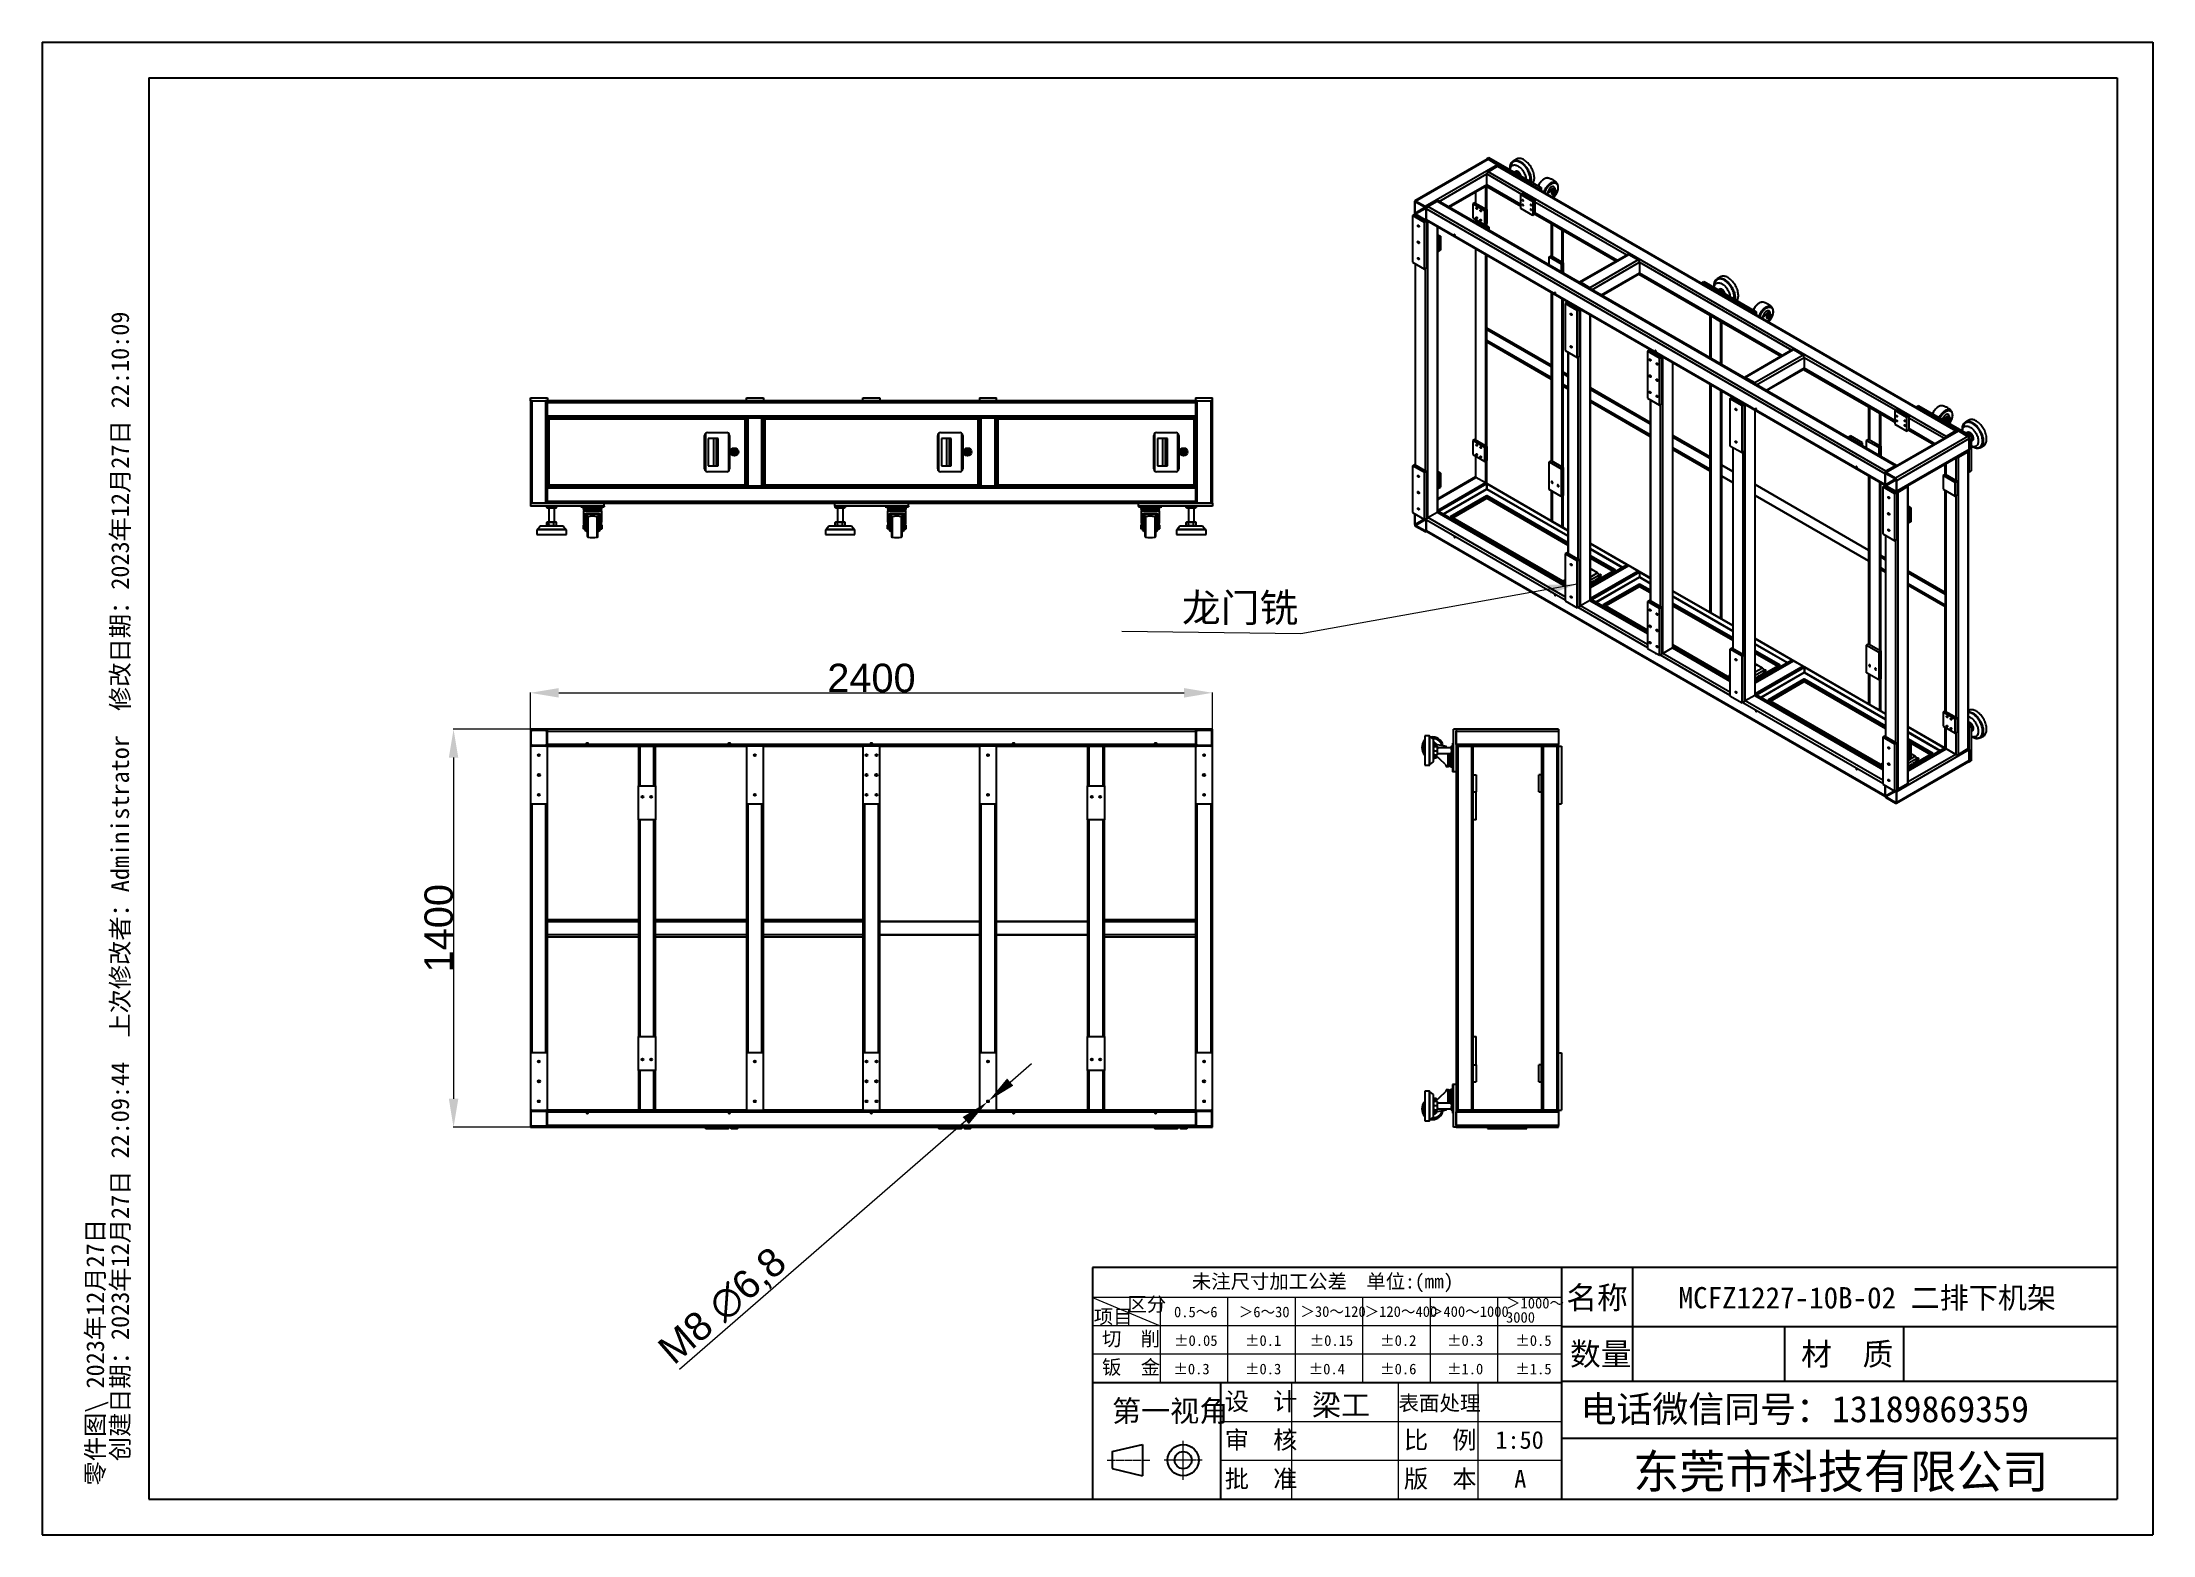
# Model space of a CAD drawing. Header units: millimetres. Extents: x 5960 to 13385, y 4099 to 9349.
import ezdxf

# ---------------------------------------------------------------- set-up
doc = ezdxf.new("R2010")
doc.units = ezdxf.units.MM
doc.linetypes.add('CENTERX2', pattern=[20.32, 12.7, -2.54, 2.54, -2.54])
doc.layers.add('粗实线', color=7, linetype='Continuous', lineweight=35)
doc.layers.add('细实线', color=7, linetype='Continuous')
doc.styles.add('SLDTEXTSTYLE0', font='', dxfattribs={"bigfont": 'bigfont'})
doc.styles.add('SLDTEXTSTYLE1', font='', dxfattribs={"bigfont": 'bigfont'})
doc.styles.add('SLDTEXTSTYLE2', font='')
doc.styles.add('SLDTEXTSTYLE3', font='', dxfattribs={"bigfont": 'bigfont'})
doc.styles.get("Standard").update_dxf_attribs({"font": 'arial.ttf'})
doc.styles.get('SLDTEXTSTYLE0').set_extended_font_data('宋体')
doc.styles.get('SLDTEXTSTYLE1').set_extended_font_data('宋体', bold=True)
doc.styles.get('SLDTEXTSTYLE2').set_extended_font_data('宋体')
doc.styles.get('SLDTEXTSTYLE3').set_extended_font_data('新宋体')
doc.dimstyles.new('ISO-25', dxfattribs={"dimtxt": 2.5, "dimasz": 2.5, "dimexe": 1.25, "dimexo": 0.625, "dimtad": 1, "dimtxsty": 'Standard', "dimcen": 2.5, "dimadec": 0, "dimazin": 0, "dimtfac": 1, "dimtmove": 0, "dimatfit": 3, "dimfxl": 1, "dimarcsym": 0})

msp = doc.modelspace()

# ---------------------------------------------------------------- texts
at = {"color": 6, "insert": (9969.019, 7409.875), "char_height": 100, "attachment_point": 1}
msp.add_mtext_dynamic_manual_height_columns('{\\fSimSun|b0|i0|c134|p2;龙门铣}', width=666.79771, gutter_width=12.5, heights=[0], dxfattribs=at)
at = {"layer": '细实线'}
for s, insert, char_height, attachment_point, style in [('未注尺寸加工公差  单位:(mm)', (10464.206, 5015.756), 50, 2, 'SLDTEXTSTYLE0'), ('名称', (11321.278, 4973.1), 79.375, 1, 'SLDTEXTSTYLE1'), ('MCFZ1227-10B-02 二排下机架', (12380.24, 4970.564), 75, 2, 'SLDTEXTSTYLE0'), ('区分', (9777.386, 4935.366), 50, 1, 'SLDTEXTSTYLE0'), ('0.5～6', (9941.33, 4902.02), 37.5, 1, 'SLDTEXTSTYLE0'), ('＞6～30', (10169.074, 4902.02), 37.5, 1, 'SLDTEXTSTYLE0'), ('＞30～120', (10385.732, 4903.262), 37.5, 1, 'SLDTEXTSTYLE0'), ('＞120～400', (10611.897, 4903.262), 37.5, 1, 'SLDTEXTSTYLE0'), ('＞400～1000', (10837.937, 4903.262), 37.5, 1, 'SLDTEXTSTYLE0'), ('项目', (9659.097, 4891.948), 50, 1, 'SLDTEXTSTYLE0'), ('切  削', (9687.925, 4813.862), 50, 1, 'SLDTEXTSTYLE0'), ('±0.05', (9941.33, 4801.365), 37.5, 1, 'SLDTEXTSTYLE2'), ('±0.1', (10190.897, 4801.365), 37.5, 1, 'SLDTEXTSTYLE2'), ('±0.15', (10418.466, 4801.365), 37.5, 1, 'SLDTEXTSTYLE2'), ('±0.2', (10666.454, 4801.365), 37.5, 1, 'SLDTEXTSTYLE2'), ('±0.3', (10901.607, 4801.365), 37.5, 1, 'SLDTEXTSTYLE2'), ('±0.5', (11141.913, 4801.365), 37.5, 1, 'SLDTEXTSTYLE2'), ('数量', (11334.295, 4774.679), 79.375, 1, 'SLDTEXTSTYLE0'), ('材  质', (12147.354, 4774.679), 79.375, 1, 'SLDTEXTSTYLE1'), ('钣  金', (9687.925, 4713.822), 50, 1, 'SLDTEXTSTYLE0'), ('±0.3', (9938.972, 4701.325), 37.5, 1, 'SLDTEXTSTYLE2'), ('±0.3', (10190.897, 4701.325), 37.5, 1, 'SLDTEXTSTYLE2'), ('±0.4', (10414.961, 4701.325), 37.5, 1, 'SLDTEXTSTYLE2'), ('±0.6', (10666.454, 4701.325), 37.5, 1, 'SLDTEXTSTYLE2'), ('±1.0', (10901.607, 4701.325), 37.5, 1, 'SLDTEXTSTYLE2'), ('±1.5', (11141.913, 4701.325), 37.5, 1, 'SLDTEXTSTYLE2'), ('设  计', (10119.773, 4599.934), 62.5, 1, 'SLDTEXTSTYLE0'), ('梁工', (10528.795, 4593.295), 75, 2, 'SLDTEXTSTYLE3'), ('第一视角', (9723.101, 4572.425), 75, 1, 'SLDTEXTSTYLE0'), ('表面处理', (10730.865, 4589.128), 52.9167, 1, 'SLDTEXTSTYLE0'), ('电话微信同号：13189869359', (12160.333, 4587.881), 92.60417, 2, 'SLDTEXTSTYLE0'), ('审  核', (10119.773, 4464.396), 62.5, 1, 'SLDTEXTSTYLE0'), ('比  例', (10750.091, 4464.396), 62.5, 1, 'SLDTEXTSTYLE0'), ('1:50', (11156.936, 4464.396), 62.5, 2, 'SLDTEXTSTYLE2'), ('东莞市科技有限公司', (11556.408, 4381.538), 119.0625, 1, 'SLDTEXTSTYLE0'), ('批  准', (10119.773, 4327.746), 62.5, 1, 'SLDTEXTSTYLE0'), ('版  本', (10750.091, 4327.746), 62.5, 1, 'SLDTEXTSTYLE0'), ('A', (11159.491, 4327.746), 62.5, 2, 'SLDTEXTSTYLE2')]:
    msp.add_mtext(s, dxfattribs=dict(at, insert=insert, char_height=char_height, attachment_point=attachment_point, style=style))

# ---------------------------------------------------------------- blocks, each defined once
blk = doc.blocks.new('块1')
at = {"layer": '粗实线'}
for p, q in [((36, 198), (250, 248)), ((36, 198), (36, 78)), ((250, 248), (250, 28)), ((36, 78), (250, 28))]:
    blk.add_line(p, q, dxfattribs=at)
for radius in [110, 60.3]:
    blk.add_circle((536, 138), radius, dxfattribs=at)
at = {"layer": '细实线', "linetype": 'CENTERX2'}
for p, q in [((536, 0), (536, 273)), ((0, 138), (303, 138)), ((669, 138), (401, 138))]:
    blk.add_line(p, q, dxfattribs=at)
blk = doc.blocks.new('SW_NOTE_0')
at = {"layer": '细实线', "color": 0, "char_height": 125, "attachment_point": 1, "rotation": 90, "style": 'SLDTEXTSTYLE3'}
for s, insert in [('  创建日期：2023年12月27日 22:09:44  上次修改者：Administrator  修改日期：2023年12月27日 22:10:09  ', (30, 0)), ('零件图\\\\ 2023年12月27日', (-145, 0))]:
    blk.add_mtext(s, dxfattribs=dict(at, insert=insert))
blk = doc.blocks.new('SW_NOTE_0_1')
at = {"layer": '细实线', "color": 0, "char_height": 75, "attachment_point": 1}
for s, insert, style in [('＞1000～', (0, 87), 'SLDTEXTSTYLE0'), ('3000', (0, -13), 'SLDTEXTSTYLE2')]:
    blk.add_mtext(s, dxfattribs=dict(at, insert=insert, style=style))
blk = doc.blocks.new('*D8')
at = {"color": 0, "lineweight": -2, "transparency": 16777216}
for p, q in [((7676.9, 6885), (7676.9, 7062.1)), ((7776.9, 7060.9), (9976.9, 7060.9)), ((10076.9, 6906.2), (10076.9, 7062.1))]:
    blk.add_line(p, q, dxfattribs=at)
at = {"color": 0, "transparency": 16777216}
for points in [[(7776.9, 7077.6), (7776.9, 7044.2), (7676.9, 7060.9)], [(9976.9, 7077.6), (9976.9, 7044.2), (10076.9, 7060.9)]]:
    blk.add_solid(points, dxfattribs=at)
at = {"layer": 'Defpoints', "color": 0, "transparency": 16777216}
for p in [(10076.9, 7060.9), (10076.9, 6905.6), (7676.9, 6884.4)]:
    blk.add_point(p, dxfattribs=at)
at = {"color": 0, "transparency": 16777216, "insert": (8876.9, 7112.6), "char_height": 100, "attachment_point": 5}
blk.add_mtext('2400', dxfattribs=at)
blk = doc.blocks.new('*D9')
at = {"color": 0, "lineweight": -2, "transparency": 16777216}
for p, q in [((7697, 6932.9), (7405.5, 6932.9)), ((7406.7, 6832.9), (7406.7, 5632.9)), ((7720.4, 5532.9), (7405.5, 5532.9))]:
    blk.add_line(p, q, dxfattribs=at)
at = {"color": 0, "transparency": 16777216}
for points in [[(7390.1, 6832.9), (7423.4, 6832.9), (7406.7, 6932.9)], [(7390.1, 5632.9), (7423.4, 5632.9), (7406.7, 5532.9)]]:
    blk.add_solid(points, dxfattribs=at)
at = {"layer": 'Defpoints', "color": 0, "transparency": 16777216}
for p in [(7697.6, 6932.9), (7406.7, 5532.9), (7721, 5532.9)]:
    blk.add_point(p, dxfattribs=at)
at = {"color": 0, "transparency": 16777216, "insert": (7355, 6232.9), "char_height": 100, "attachment_point": 5, "rotation": 90}
blk.add_mtext('1400', dxfattribs=at)
blk = doc.blocks.new('*D10')
at = {"color": 0, "lineweight": -2, "transparency": 16777216}
for p, q in [((9365, 5691.7), (9440.5, 5757.2)), ((9289.4, 5626.2), (9284.3, 5621.7)), ((8201.4, 4681.8), (9208.8, 5556.1))]:
    blk.add_line(p, q, dxfattribs=at)
at = {"color": 0, "transparency": 16777216}
for points in [[(9354, 5704.3), (9375.9, 5679.1), (9289.4, 5626.2)], [(9197.8, 5568.7), (9219.7, 5543.6), (9284.3, 5621.7)]]:
    blk.add_solid(points, dxfattribs=at)
at = {"layer": 'Defpoints', "color": 0, "transparency": 16777216}
for p in [(9284.3, 5621.7), (9289.4, 5626.2)]:
    blk.add_point(p, dxfattribs=at)
at = {"color": 0, "transparency": 16777216, "insert": (8357.1, 4899.5), "char_height": 100, "attachment_point": 5, "rotation": 40.95512}
blk.add_mtext('M8 ∅6,8', dxfattribs=at)

# ---------------------------------------------------------------- dimensions: what is measured, and where the dimension line sits
at = {"color": 1}
dim = msp.add_linear_dim(base=(10076.863, 7060.9), p1=(7676.863, 6884.359), p2=(10076.863, 6905.625), dimstyle='ISO-25', override={"dimtxt": 100, "dimasz": 100}, dxfattribs=at)
dim.commit()
dim.dimension.update_dxf_attribs({"geometry": '*D8', "text_midpoint": (8876.863, 7112.582)})
dim = msp.add_linear_dim(base=(7406.721, 5532.922), p1=(7697.646, 6932.922), p2=(7721.03, 5532.922), angle=90, dimstyle='ISO-25', override={"dimtxt": 100, "dimasz": 100}, dxfattribs=at)
dim.commit()
dim.dimension.update_dxf_attribs({"geometry": '*D9', "text_midpoint": (7355.039, 6232.922)})
dim = msp.add_diameter_dim_2p(p1=(9289.431, 5626.15), p2=(9284.295, 5621.693), text='M8 <>', dimstyle='ISO-25', override={"dimtxt": 100, "dimasz": 100}, dxfattribs=at)
dim.commit()
dim.dimension.update_dxf_attribs({"geometry": '*D10', "text_midpoint": (8397.943, 4852.418), "dimtype": 163})

# ---------------------------------------------------------------- linework, layer by layer
at = {"color": 7, "linetype": 'Continuous', "lineweight": 35}
for p, q in [((11042.777, 8937.821), (10788.218, 8790.867)), ((10791.418, 8790.55), (11045.976, 8937.504)), ((11079.352, 8918.237), (10824.793, 8771.283)), ((11041.451, 8940.116), (11048.522, 8944.198)), ((11041.451, 8940.116), (11041.451, 8937.055)), ((11225.299, 8833.983), (11041.451, 8940.116)), ((11045.976, 8937.504), (11079.352, 8918.237)), ((11045.976, 8893.744), (11079.352, 8913.012)), ((11048.522, 8944.198), (11232.37, 8838.065)), ((11079.352, 8913.012), (12691.555, 7982.306)), ((12694.755, 7982.623), (11082.552, 8913.328)), ((11125.847, 8914.065), (11123.745, 8903.908)), ((11146.268, 8938.197), (11134.601, 8931.462)), ((10908.876, 8768.667), (11041.858, 8845.435)), ((11041.451, 8847.365), (11041.451, 8885.906)), ((11042.512, 8842.752), (11041.451, 8842.139)), ((11041.451, 8842.139), (11161.659, 8772.745)), ((11041.451, 8703.358), (11041.451, 8842.139)), ((11042.512, 8842.752), (11161.659, 8773.969)), ((11042.777, 8844.435), (11161.659, 8775.806)), ((12658.18, 7963.039), (11045.976, 8893.744)), ((11123.829, 8907.654), (11123.829, 8906.838)), ((11143.084, 8895.928), (11137.61, 8892.769)), ((11149.042, 8886.169), (11155.306, 8889.785)), ((11159.523, 8882.414), (11160.589, 8879.503)), ((11232.37, 8838.065), (11225.299, 8833.983)), ((11232.37, 8838.065), (11232.37, 8826.84)), ((11287.239, 8854.927), (11287.424, 8854.751)), ((10786.893, 8787.937), (10786.893, 8749.396)), ((10789.155, 8748.09), (10789.155, 8786.631)), ((10824.793, 8771.283), (10791.418, 8790.55)), ((10791.418, 8787.937), (10824.793, 8768.67)), ((10827.056, 8764.751), (10827.056, 8726.21)), ((10829.319, 8724.904), (10829.319, 8763.445)), ((10829.319, 8763.445), (12441.522, 7832.739)), ((10833.844, 8771.283), (10867.22, 8790.55)), ((12446.048, 7840.578), (10833.844, 8771.283)), ((10867.22, 8790.55), (12479.423, 7859.845)), ((12482.623, 7860.162), (10870.42, 8790.867)), ((10999.025, 8784.978), (10991.954, 8780.895)), ((11034.38, 8756.403), (10991.954, 8780.895)), ((10991.954, 8780.895), (10991.954, 8731.903)), ((10999.025, 8784.978), (11041.451, 8760.485)), ((11001.676, 8822.238), (11001.676, 8783.447)), ((11070.795, 8827.673), (11071.879, 8827.047)), ((11081.226, 8820.402), (11081.226, 8822.238)), ((11168.73, 8817.655), (11161.659, 8813.573)), ((11161.659, 8813.573), (11204.086, 8789.081)), ((11161.659, 8764.581), (11161.659, 8813.573)), ((11204.086, 8740.088), (11161.659, 8764.581)), ((11168.73, 8817.655), (11211.157, 8793.163)), ((11204.086, 8789.081), (11211.157, 8793.163)), ((11204.086, 8789.081), (11204.086, 8740.088)), ((11211.157, 8793.163), (11211.157, 8744.17)), ((11225.299, 8830.922), (11225.299, 8833.983)), ((11267.638, 8829.476), (11250.651, 8816.287)), ((11252.772, 8815.062), (11272.88, 8830.675)), ((11270.759, 8831.9), (11267.638, 8829.476)), ((11272.883, 8819.774), (11270.558, 8821.117)), ((11272.883, 8813.646), (11270.558, 8814.988)), ((11272.88, 8830.675), (11270.759, 8831.9)), ((11274.397, 8806.536), (11270.97, 8804.557)), ((11279.061, 8814.244), (11274.397, 8806.536)), ((11275.152, 8826.834), (11274.442, 8826.423)), ((11277.479, 8825.492), (11275.154, 8826.834)), ((11276.191, 8815.489), (11276.544, 8815.284)), ((11277.481, 8813.235), (11278.191, 8813.646)), ((11278.544, 8815.483), (11278.898, 8815.687)), ((11280.942, 8832.375), (11278.821, 8833.599)), ((11279.75, 8826.423), (11282.076, 8825.081)), ((11280.544, 8822.213), (11280.19, 8822.417)), ((11281.372, 8819.973), (11281.372, 8820.381)), ((11282.044, 8831.473), (11282.044, 8832.036)), ((10786.893, 8744.17), (10779.821, 8740.088)), ((10779.821, 8740.088), (10779.821, 8575.147)), ((10822.248, 8715.596), (10779.821, 8740.088)), ((10786.893, 8744.17), (10829.319, 8719.678)), ((10789.544, 8743.109), (10789.544, 8742.64)), ((10824.793, 8724.904), (10791.418, 8744.171)), ((10791.418, 8741.558), (10824.793, 8722.291)), ((10822.248, 8715.596), (10829.319, 8719.678)), ((10822.248, 8550.655), (10822.248, 8715.596)), ((10827.993, 8721.974), (10829.726, 8722.974)), ((12441.522, 7794.199), (10829.319, 8724.904)), ((10829.319, 8719.678), (10829.319, 8554.737)), ((10830.645, 8721.974), (12441.929, 7791.799)), ((10869.094, 7698.998), (10869.094, 8699.777)), ((10991.954, 8731.903), (11006.07, 8723.754)), ((10999.025, 8719.686), (11006.096, 8723.768)), ((11041.451, 8695.194), (10999.025, 8719.686)), ((10999.025, 8719.686), (10999.025, 8716.625)), ((11001.676, 8726.291), (11001.676, 8721.216)), ((11006.096, 8723.768), (11048.522, 8699.276)), ((11034.38, 8756.403), (11041.451, 8760.485)), ((11034.38, 8707.44), (11034.38, 8756.403)), ((11041.451, 8711.493), (11034.405, 8707.425)), ((11041.451, 8760.485), (11041.451, 8711.493)), ((11041.451, 8695.194), (11048.522, 8699.276)), ((11041.451, 8692.133), (11041.451, 8695.194)), ((11048.522, 8699.276), (11048.522, 8688.051)), ((11204.086, 8740.088), (11211.157, 8744.17)), ((11211.157, 8747.231), (11499.295, 8580.893)), ((11211.157, 8745.395), (11268.786, 8712.126)), ((11211.157, 8744.17), (11267.725, 8711.514)), ((11225.299, 8737.231), (11225.299, 8739.067)), ((11232.37, 8734.985), (11232.37, 8733.149)), ((11234.491, 8731.924), (11234.491, 8733.761)), ((11268.786, 8712.126), (11267.725, 8711.514)), ((11267.725, 8711.514), (11267.725, 8598.015)), ((11268.786, 8712.126), (11268.786, 8597.403)), ((11270.376, 8711.514), (11270.376, 8596.485)), ((11272.251, 8708.902), (11305.626, 8689.634)), ((11307.889, 8690.941), (11274.513, 8710.208)), ((11310.152, 8687.022), (11311.212, 8687.634)), ((11497.704, 8579.975), (11311.212, 8687.634)), ((10869.094, 8672.211), (10878.816, 8666.598)), ((10869.094, 8664.047), (10871.745, 8662.516)), ((10871.745, 8613.524), (10869.094, 8615.054)), ((10878.816, 8666.598), (10871.745, 8662.516)), ((10871.745, 8662.516), (10871.745, 8613.524)), ((10871.745, 8613.524), (10878.816, 8617.606)), ((10878.816, 8666.598), (10878.816, 8617.606)), ((11001.676, 8623.24), (11001.676, 7950.576)), ((11310.152, 8537.015), (11310.152, 8687.022)), ((11310.152, 8687.022), (11496.644, 8579.362)), ((11349.927, 8665.285), (11349.927, 8667.121)), ((10779.821, 8575.147), (10822.248, 8550.655)), ((10789.544, 8569.535), (10789.544, 7862.409)), ((10829.319, 8554.737), (10822.248, 8550.655)), ((11041.451, 8344.049), (11041.451, 8600.278)), ((11260.654, 8593.933), (11267.725, 8598.015)), ((11260.654, 8593.933), (11303.081, 8569.441)), ((11260.654, 8565.59), (11260.654, 8593.933)), ((11267.725, 8598.015), (11310.152, 8573.523)), ((11310.152, 8573.523), (11303.081, 8569.441)), ((11303.081, 8569.441), (11303.081, 8541.097)), ((11310.152, 8573.523), (11310.152, 8537.015)), ((11537.751, 8603.093), (11368.046, 8505.124)), ((11371.246, 8504.807), (11540.951, 8602.776)), ((11574.327, 8583.509), (11404.621, 8485.54)), ((11540.951, 8602.776), (11574.327, 8583.509)), ((11578.852, 8575.671), (11578.852, 8537.13)), ((11267.725, 8469.653), (11267.725, 8213.424)), ((11268.786, 8469.04), (11268.786, 8214.036)), ((11270.376, 8468.122), (11270.376, 7876.296)), ((11404.621, 8485.54), (11371.246, 8504.807)), ((11371.246, 8502.195), (11404.621, 8482.927)), ((11446.277, 8458.432), (11577.526, 8534.2)), ((11576.201, 8533.435), (11826.34, 8389.033)), ((11827.4, 8389.645), (11577.262, 8534.047)), ((11578.446, 8535.2), (12079.122, 8246.165)), ((11798.055, 8503.338), (11805.126, 8507.42)), ((11798.055, 8503.338), (11798.055, 8500.277)), ((11981.903, 8397.205), (11798.055, 8503.338)), ((11805.126, 8507.42), (11988.974, 8401.287)), ((11843.56, 8499.738), (11841.458, 8489.581)), ((11841.542, 8493.327), (11841.542, 8492.511)), ((11863.981, 8523.87), (11852.314, 8517.135)), ((11860.797, 8481.601), (11855.324, 8478.442)), ((11866.756, 8471.842), (11873.019, 8475.458)), ((11877.237, 8468.087), (11878.303, 8465.176)), ((11310.152, 8188.932), (11310.152, 8445.16)), ((11324.294, 8433.935), (11317.223, 8429.853)), ((11359.649, 8405.361), (11317.223, 8429.853)), ((11317.223, 8429.853), (11317.223, 8264.912)), ((11324.294, 8433.935), (11366.72, 8409.443)), ((11326.945, 8433.935), (11326.945, 8432.405)), ((11328.819, 8431.323), (11362.195, 8412.056)), ((11364.457, 8413.362), (11331.082, 8432.629)), ((11359.649, 8405.361), (11366.72, 8409.443)), ((11359.649, 8240.42), (11359.649, 8405.361)), ((11366.72, 8409.443), (11366.72, 8244.502)), ((11788.508, 8413.346), (11789.593, 8412.72)), ((11798.055, 8408.422), (11798.055, 8406.586)), ((11981.903, 8397.205), (11988.974, 8401.287)), ((11981.903, 8394.144), (11981.903, 8397.205)), ((11988.974, 8401.287), (11988.974, 8390.062)), ((12024.242, 8392.698), (12007.255, 8379.508)), ((12009.376, 8378.284), (12029.485, 8393.897)), ((12027.363, 8395.121), (12024.242, 8392.698)), ((12029.485, 8393.897), (12027.363, 8395.121)), ((12037.546, 8395.597), (12035.425, 8396.821)), ((12038.648, 8394.695), (12038.648, 8395.257)), ((12043.843, 8418.149), (12044.028, 8417.973)), ((11267.725, 8213.424), (11041.451, 8344.049)), ((11041.451, 8338.824), (11267.725, 8208.198)), ((11041.451, 8300.283), (11041.451, 8338.824)), ((11406.496, 7388.763), (11406.496, 8389.542)), ((11826.34, 8389.033), (11827.4, 8389.645)), ((11826.34, 8389.033), (11826.34, 8239.026)), ((11827.4, 8238.414), (11827.4, 8389.645)), ((11827.4, 8363.916), (11828.99, 8362.998)), ((11828.99, 8389.033), (11828.99, 8237.496)), ((11830.865, 8386.42), (11864.24, 8367.153)), ((11866.503, 8368.459), (11833.128, 8387.727)), ((11868.766, 8364.541), (11869.827, 8365.153)), ((11868.766, 8364.541), (12076.471, 8244.635)), ((11868.766, 8214.534), (11868.766, 8364.541)), ((11869.827, 8365.153), (12077.532, 8245.247)), ((11908.541, 8342.803), (11908.541, 8344.64)), ((12029.487, 8382.996), (12027.162, 8384.338)), ((12029.487, 8376.867), (12027.162, 8378.21)), ((12031.001, 8369.757), (12027.574, 8367.779)), ((12035.666, 8377.466), (12031.001, 8369.757)), ((12031.757, 8390.055), (12031.046, 8389.645)), ((12034.084, 8388.713), (12031.758, 8390.056)), ((12032.795, 8378.71), (12033.148, 8378.506)), ((12034.085, 8376.457), (12034.795, 8376.867)), ((12035.149, 8378.704), (12035.502, 8378.909)), ((12036.354, 8389.645), (12038.68, 8388.303)), ((12037.148, 8385.435), (12036.794, 8385.639)), ((12037.977, 8383.195), (12037.977, 8383.603)), ((11267.725, 8169.658), (11041.451, 8300.283)), ((11042.512, 8295.669), (11041.451, 8295.057)), ((11041.451, 7796.967), (11041.451, 8295.057)), ((11041.451, 8295.057), (11267.725, 8164.432)), ((11042.512, 8295.669), (11268.786, 8165.044)), ((11042.777, 8297.353), (11269.051, 8166.727)), ((11081.226, 8273.32), (11081.226, 8275.156)), ((11270.376, 8257.817), (11268.786, 8258.735)), ((11317.223, 8264.912), (11359.649, 8240.42)), ((11326.945, 8259.3), (11326.945, 7552.174)), ((11366.72, 8244.502), (11359.649, 8240.42)), ((11614.207, 8266.572), (11607.136, 8262.49)), ((11607.136, 8262.49), (11607.136, 8097.548)), ((11649.563, 8237.997), (11607.136, 8262.49)), ((11614.207, 8266.572), (11656.634, 8242.079)), ((11616.858, 8266.572), (11616.858, 8265.041)), ((11618.733, 8263.959), (11652.108, 8244.692)), ((11654.371, 8245.998), (11620.996, 8265.265)), ((11649.563, 8237.997), (11656.634, 8242.079)), ((11656.634, 8242.079), (11656.634, 8077.138)), ((12117.579, 8268.366), (11947.873, 8170.397)), ((11951.073, 8170.08), (12120.779, 8268.049)), ((11981.903, 8300.453), (11981.903, 8302.289)), ((12154.154, 8248.782), (11984.449, 8150.813)), ((11988.974, 8298.207), (11988.974, 8296.371)), ((11991.095, 8295.146), (11991.095, 8296.982)), ((12120.779, 8268.049), (12154.154, 8248.782)), ((11267.725, 8213.424), (11268.786, 8214.036)), ((11267.725, 8208.198), (11267.725, 8169.658)), ((11269.988, 8170.964), (11269.988, 8209.505)), ((11326.945, 8179.237), (11310.152, 8188.932)), ((11310.152, 8145.165), (11310.152, 8183.706)), ((11649.563, 8073.056), (11649.563, 8237.997)), ((11696.409, 7221.399), (11696.409, 8222.179)), ((11984.449, 8150.813), (11951.073, 8170.08)), ((12026.105, 8123.704), (12157.354, 8199.473)), ((12156.029, 8198.707), (12384.954, 8066.552)), ((12157.089, 8199.32), (12386.015, 8067.164)), ((12158.273, 8200.473), (12476.878, 8016.546)), ((12158.68, 8240.944), (12158.68, 8202.403)), ((7676.863, 8097.972), (7736.863, 8097.972)), ((7676.863, 8087.972), (7676.863, 8097.972)), ((7736.863, 8097.972), (7736.863, 8087.972)), ((8436.863, 8087.972), (8436.863, 8097.972)), ((8436.863, 8097.972), (8496.863, 8097.972)), ((8496.863, 8097.972), (8496.863, 8087.972)), ((8846.863, 8097.972), (8906.863, 8097.972)), ((8846.863, 8087.972), (8846.863, 8097.972)), ((8906.863, 8097.972), (8906.863, 8087.972)), ((9256.863, 8097.972), (9256.863, 8087.972)), ((9256.863, 8097.972), (9316.863, 8097.972)), ((9316.863, 8087.972), (9316.863, 8097.972)), ((10016.863, 8097.972), (10076.863, 8097.972)), ((10016.863, 8097.972), (10016.863, 8087.972)), ((10076.863, 8087.972), (10076.863, 8097.972)), ((11267.725, 8164.432), (11268.786, 8165.044)), ((11267.725, 8164.432), (11267.725, 7877.826)), ((11268.786, 8165.044), (11268.786, 7877.214)), ((11310.152, 8139.939), (11311.212, 8140.552)), ((11310.152, 7641.85), (11310.152, 8139.939)), ((11310.152, 8139.939), (11326.945, 8130.245)), ((11326.945, 8131.47), (11311.212, 8140.552)), ((11311.477, 8142.235), (11326.945, 8133.306)), ((11616.858, 8011.874), (11406.496, 8133.314)), ((11607.136, 8097.548), (11649.563, 8073.056)), ((11826.34, 8147.171), (11826.34, 7890.943)), ((11827.4, 7891.555), (11827.4, 8146.559)), ((11828.99, 8145.641), (11828.99, 7343.861)), ((11868.766, 7861.225), (11868.766, 8122.679)), ((11897.05, 8095.126), (11904.121, 8099.208)), ((11897.05, 8095.126), (11897.05, 7930.185)), ((11939.477, 8070.634), (11897.05, 8095.126)), ((11904.121, 8099.208), (11946.548, 8074.716)), ((11906.772, 8099.208), (11906.772, 8097.678)), ((11908.647, 8096.595), (11942.022, 8077.328)), ((11944.285, 8078.634), (11910.909, 8097.902)), ((11951.073, 8167.467), (11984.449, 8148.2)), ((7676.863, 8087.972), (7676.863, 7727.972)), ((7683.263, 8087.972), (7676.863, 8087.972)), ((7683.263, 7727.972), (7683.263, 8087.972)), ((7683.263, 8087.972), (7730.463, 8087.972)), ((7730.463, 8087.972), (7730.463, 7727.972)), ((7736.863, 8087.972), (7730.463, 8087.972)), ((10016.863, 8087.972), (7736.863, 8087.972)), ((7736.863, 8081.572), (7736.863, 8087.972)), ((7736.863, 8034.372), (7736.863, 8081.572)), ((7736.863, 8081.572), (10016.863, 8081.572)), ((10016.863, 8034.372), (7736.863, 8034.372)), ((7736.863, 8027.972), (7736.863, 8034.372)), ((7736.863, 7787.972), (7736.863, 8027.972)), ((7736.863, 8027.972), (8436.863, 8027.972)), ((7736.863, 8025.765), (7738.363, 8025.765)), ((7738.863, 8023.765), (7738.863, 7792.179)), ((7738.863, 8023.765), (7740.363, 8023.765)), ((7739.07, 8026.472), (7739.07, 8027.972)), ((7741.07, 8024.472), (7741.07, 8025.972)), ((8432.656, 8025.972), (7741.07, 8025.972)), ((7741.363, 8023.472), (7741.363, 7792.472)), ((8432.363, 8023.472), (7741.363, 8023.472)), ((8432.363, 7792.472), (8432.363, 8023.472)), ((8432.656, 8025.972), (8432.656, 8024.472)), ((8433.363, 8023.765), (8434.863, 8023.765)), ((8434.656, 8027.972), (8434.656, 8026.472)), ((8434.863, 7792.179), (8434.863, 8023.765)), ((8435.363, 8025.765), (8436.863, 8025.765)), ((8436.863, 8027.972), (8436.863, 7787.972)), ((8436.863, 8027.972), (8443.263, 8027.972)), ((8443.263, 8027.972), (8490.463, 8027.972)), ((8443.263, 7787.972), (8443.263, 8027.972)), ((8490.463, 8027.972), (8490.463, 7787.972)), ((8490.463, 8027.972), (8496.863, 8027.972)), ((8496.863, 8027.972), (9256.863, 8027.972)), ((8496.863, 7787.972), (8496.863, 8027.972)), ((8496.863, 8025.765), (8498.363, 8025.765)), ((8498.863, 8023.765), (8498.863, 7792.179)), ((8498.863, 8023.765), (8500.363, 8023.765)), ((8499.07, 8026.472), (8499.07, 8027.972)), ((9252.656, 8025.972), (8501.07, 8025.972)), ((8501.07, 8024.472), (8501.07, 8025.972)), ((8501.363, 8023.472), (8501.363, 7792.472)), ((9252.363, 8023.472), (8501.363, 8023.472)), ((9252.363, 7792.472), (9252.363, 8023.472)), ((9252.656, 8025.972), (9252.656, 8024.472)), ((9253.363, 8023.765), (9254.863, 8023.765)), ((9254.656, 8027.972), (9254.656, 8026.472)), ((9254.863, 7792.179), (9254.863, 8023.765)), ((9255.363, 8025.765), (9256.863, 8025.765)), ((9256.863, 8027.972), (9256.863, 7787.972)), ((9256.863, 8027.972), (9263.263, 8027.972)), ((9263.263, 8027.972), (9310.463, 8027.972)), ((9263.263, 7787.972), (9263.263, 8027.972)), ((9310.463, 8027.972), (9310.463, 7787.972)), ((9310.463, 8027.972), (9316.863, 8027.972)), ((9316.863, 7787.972), (9316.863, 8027.972)), ((9316.863, 8027.972), (10016.863, 8027.972)), ((9316.863, 8025.765), (9318.363, 8025.765)), ((9318.863, 8023.765), (9318.863, 7792.179)), ((9318.863, 8023.765), (9320.363, 8023.765)), ((9319.07, 8026.472), (9319.07, 8027.972)), ((10012.656, 8025.972), (9321.07, 8025.972)), ((9321.07, 8024.472), (9321.07, 8025.972)), ((9321.363, 8023.472), (9321.363, 7792.472)), ((10012.363, 8023.472), (9321.363, 8023.472)), ((10012.363, 7792.472), (10012.363, 8023.472)), ((10012.656, 8025.972), (10012.656, 8024.472)), ((10013.363, 8023.765), (10014.863, 8023.765)), ((10014.656, 8027.972), (10014.656, 8026.472)), ((10014.863, 7792.179), (10014.863, 8023.765)), ((10015.363, 8025.765), (10016.863, 8025.765)), ((10023.263, 8087.972), (10016.863, 8087.972)), ((10016.863, 8087.972), (10016.863, 8081.572)), ((10016.863, 8081.572), (10016.863, 8034.372)), ((10016.863, 8034.372), (10016.863, 8027.972)), ((10016.863, 8027.972), (10016.863, 7787.972)), ((10023.263, 7727.972), (10023.263, 8087.972)), ((10023.263, 8087.972), (10070.463, 8087.972)), ((10070.463, 8087.972), (10070.463, 7727.972)), ((10076.863, 8087.972), (10070.463, 8087.972)), ((10076.863, 7727.972), (10076.863, 8087.972)), ((11406.496, 8087.382), (11616.858, 7965.942)), ((11616.858, 7964.106), (11406.496, 8085.546)), ((11406.496, 8084.321), (11616.858, 7962.881)), ((11616.858, 8091.936), (11616.858, 7384.81)), ((11656.634, 8077.138), (11649.563, 8073.056)), ((11946.548, 8074.716), (11939.477, 8070.634)), ((11939.477, 7905.692), (11939.477, 8070.634)), ((11946.548, 8074.716), (11946.548, 7909.774)), ((11986.323, 7054.036), (11986.323, 8054.815)), ((12386.015, 8067.164), (12384.954, 8066.552)), ((12384.954, 8066.552), (12384.954, 7953.052)), ((12386.015, 8067.164), (12386.015, 7952.44)), ((12387.605, 8066.552), (12387.605, 7951.522)), ((12389.479, 8063.939), (12422.855, 8044.672)), ((12425.118, 8045.978), (12391.742, 8065.245)), ((12427.38, 8042.059), (12428.441, 8042.672)), ((12427.38, 8042.059), (12476.878, 8013.485)), ((12427.38, 7892.053), (12427.38, 8042.059)), ((12476.878, 8014.71), (12428.441, 8042.672)), ((12467.156, 8020.322), (12467.156, 8022.159)), ((12476.878, 8054.313), (12483.949, 8058.396)), ((12476.878, 8054.313), (12476.878, 8005.321)), ((12519.304, 8029.821), (12476.878, 8054.313)), ((12483.949, 8058.396), (12526.375, 8033.903)), ((12519.304, 8029.821), (12526.375, 8033.903)), ((12519.304, 7980.829), (12519.304, 8029.821)), ((12526.375, 8033.903), (12526.375, 7984.911)), ((12561.731, 8070.642), (12554.66, 8066.56)), ((12738.507, 7960.427), (12554.66, 8066.56)), ((12554.66, 8066.56), (12554.66, 8063.499)), ((12561.731, 8070.642), (12745.578, 7964.509)), ((12654.981, 8028.58), (12646.286, 8021.829)), ((12648.408, 8020.604), (12660.224, 8029.779)), ((12658.103, 8031.003), (12654.981, 8028.58)), ((12660.227, 8018.878), (12657.901, 8020.22)), ((12660.224, 8029.779), (12658.103, 8031.003)), ((12662.496, 8025.937), (12661.785, 8025.527)), ((12664.823, 8024.595), (12662.497, 8025.938)), ((12668.286, 8031.479), (12666.164, 8032.703)), ((12667.093, 8025.527), (12669.419, 8024.184)), ((12667.887, 8021.316), (12667.534, 8021.521)), ((12668.716, 8019.077), (12668.716, 8019.485)), ((12669.388, 8030.577), (12669.388, 8031.139)), ((12674.582, 8054.031), (12674.767, 8053.855)), ((12737.258, 8019.738), (12725.591, 8013.003)), ((8289.863, 7848.472), (8289.863, 7966.472)), ((8293.863, 7840.472), (8293.863, 7974.472)), ((8299.863, 7976.472), (8367.863, 7976.472)), ((8337.863, 7955.472), (8302.863, 7955.472)), ((8302.863, 7955.472), (8302.863, 7859.472)), ((8322.216, 7859.472), (8322.216, 7955.472)), ((8330.748, 7955.472), (8330.748, 7859.472)), ((8337.863, 7859.472), (8337.863, 7955.472)), ((8373.863, 7974.472), (8373.863, 7840.472)), ((8377.863, 7966.472), (8377.863, 7848.472)), ((9109.863, 7848.472), (9109.863, 7966.472)), ((9113.863, 7840.472), (9113.863, 7974.472)), ((9119.863, 7976.472), (9187.863, 7976.472)), ((9157.863, 7955.472), (9122.863, 7955.472)), ((9122.863, 7955.472), (9122.863, 7859.472)), ((9142.216, 7859.472), (9142.216, 7955.472)), ((9150.748, 7955.472), (9150.748, 7859.472)), ((9157.863, 7859.472), (9157.863, 7955.472)), ((9193.863, 7974.472), (9193.863, 7840.472)), ((9197.863, 7966.472), (9197.863, 7848.472)), ((9869.863, 7848.472), (9869.863, 7966.472)), ((9873.863, 7840.472), (9873.863, 7974.472)), ((9879.863, 7976.472), (9947.863, 7976.472)), ((9917.863, 7955.472), (9882.863, 7955.472)), ((9882.863, 7955.472), (9882.863, 7859.472)), ((9902.216, 7859.472), (9902.216, 7955.472)), ((9910.748, 7955.472), (9910.748, 7859.472)), ((9917.863, 7859.472), (9917.863, 7955.472)), ((9953.863, 7974.472), (9953.863, 7840.472)), ((9957.863, 7966.472), (9957.863, 7848.472)), ((10999.025, 7952.106), (10991.954, 7948.024)), ((11034.38, 7923.532), (10991.954, 7948.024)), ((10991.954, 7948.024), (10991.954, 7899.031)), ((10999.025, 7952.106), (11041.451, 7927.614)), ((11826.34, 7890.943), (11696.409, 7965.95)), ((12314.243, 7960.427), (12321.314, 7964.509)), ((12356.67, 7935.934), (12314.243, 7960.427)), ((12314.243, 7960.427), (12314.243, 7957.366)), ((12363.741, 7940.016), (12321.314, 7964.509)), ((12377.883, 7948.97), (12384.954, 7953.052)), ((12377.883, 7920.627), (12377.883, 7948.97)), ((12377.883, 7948.97), (12420.309, 7924.478)), ((12384.954, 7953.052), (12427.38, 7928.56)), ((12697.407, 7982.623), (12442.848, 7835.67)), ((12446.048, 7835.353), (12700.606, 7982.306)), ((12476.878, 8005.321), (12519.304, 7980.829)), ((12733.982, 7963.039), (12479.423, 7816.086)), ((12483.949, 7808.247), (12738.507, 7955.201)), ((12526.375, 7984.911), (12519.304, 7980.829)), ((12526.375, 7987.972), (12616.524, 7935.93)), ((12614.933, 7935.012), (12526.375, 7986.135)), ((12526.375, 7984.911), (12613.872, 7934.4)), ((12554.66, 7971.644), (12554.66, 7969.807)), ((12691.555, 7982.306), (12658.18, 7963.039)), ((12658.18, 7960.426), (12691.555, 7979.693)), ((12663.236, 8012.133), (12663.016, 8012.171)), ((12663.236, 8012.133), (12663.036, 8012.159)), ((12663.534, 8014.592), (12663.888, 8014.388)), ((12664.824, 8012.339), (12665.535, 8012.749)), ((12666.405, 8013.348), (12665, 8011.026)), ((12665.888, 8014.586), (12666.241, 8014.791)), ((12700.606, 7982.306), (12733.982, 7963.039)), ((12716.837, 7995.606), (12714.735, 7985.449)), ((12714.819, 7989.195), (12714.819, 7988.379)), ((12734.074, 7977.469), (12728.601, 7974.31)), ((12738.507, 7960.427), (12745.578, 7964.509)), ((12738.507, 7837.945), (12738.507, 7960.427)), ((12738.507, 7955.201), (12738.507, 7916.66)), ((12740.033, 7967.71), (12746.296, 7971.326)), ((12745.578, 7964.509), (12745.578, 7842.027)), ((12745.578, 7951.3), (12753.091, 7955.636)), ((12747.664, 7946.091), (12745.578, 7944.887)), ((12749.689, 7948.397), (12750.396, 7948.805)), ((8390.093, 7909.473), (8387.005, 7909.473)), ((8387.005, 7906.473), (8390.093, 7906.473)), ((8402.721, 7909.473), (8399.632, 7909.473)), ((8399.632, 7906.473), (8402.721, 7906.473)), ((9210.093, 7909.473), (9207.005, 7909.473)), ((9207.005, 7906.473), (9210.093, 7906.473)), ((9222.721, 7909.473), (9219.632, 7909.473)), ((9219.632, 7906.473), (9222.721, 7906.473)), ((9970.093, 7909.473), (9967.005, 7909.473)), ((9967.005, 7906.473), (9970.093, 7906.473)), ((9982.721, 7909.473), (9979.632, 7909.473)), ((9979.632, 7906.473), (9982.721, 7906.473)), ((10991.954, 7899.031), (11034.38, 7874.539)), ((11001.676, 7893.419), (11001.676, 7821.459)), ((11041.451, 7927.614), (11034.38, 7923.532)), ((11034.38, 7874.539), (11034.38, 7923.532)), ((11034.38, 7874.539), (11041.451, 7878.621)), ((11041.451, 7927.614), (11041.451, 7878.621)), ((11267.725, 7877.826), (11260.654, 7873.744)), ((11260.654, 7775.759), (11260.654, 7873.744)), ((11260.654, 7873.744), (11303.081, 7849.252)), ((11267.725, 7877.826), (11310.152, 7853.334)), ((11696.409, 7920.019), (11827.665, 7844.246)), ((11827.4, 7842.563), (11696.409, 7918.182)), ((11696.409, 7916.958), (11826.34, 7841.951)), ((11827.4, 7891.555), (11826.34, 7890.943)), ((11826.34, 7885.717), (11826.34, 7847.176)), ((11828.99, 7935.336), (11827.4, 7936.254)), ((11828.602, 7848.483), (11828.602, 7887.023)), ((11897.05, 7930.185), (11939.477, 7905.692)), ((11906.772, 7924.572), (11906.772, 7217.447)), ((11946.548, 7909.774), (11939.477, 7905.692)), ((12363.741, 7940.016), (12356.67, 7935.934)), ((12356.67, 7932.873), (12356.67, 7935.934)), ((12363.741, 7928.791), (12363.741, 7940.016)), ((12420.309, 7924.478), (12427.38, 7928.56)), ((12420.309, 7924.478), (12420.309, 7896.135)), ((12427.38, 7928.56), (12427.38, 7892.053)), ((12482.623, 7766.776), (12737.182, 7913.73)), ((12738.507, 7916.66), (12483.949, 7769.707)), ((12731.719, 7910.128), (12698.344, 7890.861)), ((12700.606, 7889.554), (12733.982, 7908.822)), ((12700.606, 6844.382), (12700.606, 7889.554)), ((12733.982, 7908.822), (12733.982, 6863.649)), ((12735.856, 6866.262), (12735.856, 7911.434)), ((12748.297, 7927.312), (12758.144, 7924.053)), ((12750.876, 7925.92), (12751.583, 7925.512)), ((12777.587, 7922.934), (12789.254, 7929.669)), ((8367.863, 7838.472), (8299.863, 7838.472)), ((8302.863, 7859.472), (8337.863, 7859.472)), ((9187.863, 7838.472), (9119.863, 7838.472)), ((9122.863, 7859.472), (9157.863, 7859.472)), ((9947.863, 7838.472), (9879.863, 7838.472)), ((9882.863, 7859.472), (9917.863, 7859.472)), ((10786.893, 7863.939), (10779.821, 7859.857)), ((10822.248, 7835.365), (10779.821, 7859.857)), ((10779.821, 7859.857), (10779.821, 7694.916)), ((10786.893, 7863.939), (10829.319, 7839.447)), ((10829.319, 7839.447), (10822.248, 7835.365)), ((10822.248, 7670.424), (10822.248, 7835.365)), ((10829.319, 7839.447), (10829.319, 7674.506)), ((10869.094, 7839.339), (10878.816, 7833.727)), ((10869.094, 7831.175), (10871.745, 7829.645)), ((11002.082, 7820.163), (10869.094, 7743.391)), ((10878.816, 7833.727), (10871.745, 7829.645)), ((10871.745, 7829.645), (10871.745, 7780.652)), ((10878.816, 7833.727), (10878.816, 7784.734)), ((11036.926, 7799.58), (11003.55, 7818.847)), ((11267.725, 7666.342), (11041.451, 7796.967)), ((11303.081, 7849.252), (11310.152, 7853.334)), ((11303.081, 7849.252), (11303.081, 7751.267)), ((11310.152, 7853.334), (11310.152, 7755.349)), ((11826.34, 7841.951), (11827.4, 7842.563)), ((11826.34, 7841.951), (11826.34, 7343.861)), ((11827.4, 7344.473), (11827.4, 7842.563)), ((11868.766, 7822.684), (11868.766, 7861.225)), ((11906.772, 7839.284), (11868.766, 7861.225)), ((11868.766, 7319.368), (11868.766, 7822.684)), ((11868.766, 7822.684), (11906.772, 7800.744)), ((12384.954, 7824.69), (12384.954, 7563.236)), ((12386.015, 7824.078), (12386.015, 7563.848)), ((12387.605, 7823.16), (12387.605, 7231.333)), ((12427.38, 7543.97), (12427.38, 7800.198)), ((12441.522, 7832.739), (12441.522, 7794.199)), ((12443.785, 7792.892), (12443.785, 7831.433)), ((12479.423, 7859.845), (12446.048, 7840.578)), ((12446.048, 7837.965), (12479.423, 7857.232)), ((12479.423, 7816.086), (12446.048, 7835.353)), ((12446.048, 7832.74), (12479.423, 7813.473)), ((12481.686, 7809.553), (12481.686, 7771.013)), ((12483.949, 7769.707), (12483.949, 7808.247)), ((12646.583, 7825.698), (12653.654, 7829.78)), ((12646.583, 7825.698), (12646.583, 7776.706)), ((12689.01, 7801.206), (12646.583, 7825.698)), ((12653.654, 7865.511), (12653.654, 7829.78)), ((12653.654, 7829.78), (12696.081, 7805.288)), ((12654.715, 7829.168), (12654.715, 7866.123)), ((12656.305, 7867.041), (12656.305, 7828.25)), ((12696.081, 7805.288), (12689.01, 7801.206)), ((12689.01, 7752.213), (12689.01, 7801.206)), ((12696.081, 7805.288), (12696.081, 7756.295)), ((12735.856, 7839.476), (12738.507, 7837.945)), ((12738.507, 7837.945), (12745.578, 7842.027)), ((7676.863, 7727.972), (7936.863, 7727.972)), ((7676.863, 7727.972), (7676.863, 7717.972)), ((7730.463, 7727.972), (7683.263, 7727.972)), ((7738.363, 7790.179), (7736.863, 7790.179)), ((8436.863, 7787.972), (7736.863, 7787.972)), ((7736.863, 7781.572), (7736.863, 7787.972)), ((7736.863, 7781.572), (10016.863, 7781.572)), ((7736.863, 7734.372), (7736.863, 7781.572)), ((10016.863, 7734.372), (7736.863, 7734.372)), ((7736.863, 7727.972), (7736.863, 7734.372)), ((7740.363, 7792.179), (7738.863, 7792.179)), ((7739.07, 7787.972), (7739.07, 7789.472)), ((7741.07, 7789.972), (7741.07, 7791.472)), ((7741.07, 7789.972), (8432.656, 7789.972)), ((7741.363, 7792.472), (8432.363, 7792.472)), ((7936.863, 7717.972), (7936.863, 7727.972)), ((7936.863, 7727.972), (8746.863, 7727.972)), ((8432.656, 7791.472), (8432.656, 7789.972)), ((8434.863, 7792.179), (8433.363, 7792.179)), ((8434.656, 7789.472), (8434.656, 7787.972)), ((8436.863, 7790.179), (8435.363, 7790.179)), ((8443.263, 7787.972), (8436.863, 7787.972)), ((8490.463, 7787.972), (8443.263, 7787.972)), ((8496.863, 7787.972), (8490.463, 7787.972)), ((8498.363, 7790.179), (8496.863, 7790.179)), ((9256.863, 7787.972), (8496.863, 7787.972)), ((8500.363, 7792.179), (8498.863, 7792.179)), ((8499.07, 7787.972), (8499.07, 7789.472)), ((8501.07, 7789.972), (8501.07, 7791.472)), ((8501.07, 7789.972), (9252.656, 7789.972)), ((8501.363, 7792.472), (9252.363, 7792.472)), ((8746.863, 7727.972), (9006.863, 7727.972)), ((8746.863, 7727.972), (8746.863, 7717.972)), ((9006.863, 7717.972), (9006.863, 7727.972)), ((9006.863, 7727.972), (9816.863, 7727.972)), ((9252.656, 7791.472), (9252.656, 7789.972)), ((9254.863, 7792.179), (9253.363, 7792.179)), ((9254.656, 7789.472), (9254.656, 7787.972)), ((9256.863, 7790.179), (9255.363, 7790.179)), ((9263.263, 7787.972), (9256.863, 7787.972)), ((9310.463, 7787.972), (9263.263, 7787.972)), ((9316.863, 7787.972), (9310.463, 7787.972)), ((9318.363, 7790.179), (9316.863, 7790.179)), ((10016.863, 7787.972), (9316.863, 7787.972)), ((9320.363, 7792.179), (9318.863, 7792.179)), ((9319.07, 7787.972), (9319.07, 7789.472)), ((9321.07, 7789.972), (9321.07, 7791.472)), ((9321.07, 7789.972), (10012.656, 7789.972)), ((9321.363, 7792.472), (10012.363, 7792.472)), ((9816.863, 7727.972), (10076.863, 7727.972)), ((9816.863, 7717.972), (9816.863, 7727.972)), ((10012.656, 7791.472), (10012.656, 7789.972)), ((10014.863, 7792.179), (10013.363, 7792.179)), ((10014.656, 7789.472), (10014.656, 7787.972)), ((10016.863, 7790.179), (10015.363, 7790.179)), ((10016.863, 7787.972), (10016.863, 7781.572)), ((10016.863, 7781.572), (10016.863, 7734.372)), ((10016.863, 7734.372), (10016.863, 7727.972)), ((10070.463, 7727.972), (10023.263, 7727.972)), ((10076.863, 7727.972), (10076.863, 7717.972)), ((10871.745, 7780.652), (10869.094, 7782.183)), ((10871.745, 7780.652), (10878.816, 7784.734)), ((11039.89, 7796.066), (10873.306, 7699.899)), ((11040.951, 7795.454), (10874.367, 7699.287)), ((10914.172, 7681.443), (11041.451, 7754.919)), ((11041.451, 7753.694), (10915.233, 7680.83)), ((11039.89, 7796.066), (11040.951, 7795.454)), ((11040.951, 7795.454), (11040.951, 7778.715)), ((11040.951, 7753.406), (11040.951, 7746.87)), ((11040.951, 7750.747), (11041.858, 7751.27)), ((11041.451, 7777.37), (11041.451, 7791.741)), ((11041.451, 7754.919), (11326.945, 7590.107)), ((11041.451, 7753.694), (11041.451, 7754.919)), ((11041.451, 7753.201), (11041.451, 7753.694)), ((11326.945, 7588.882), (11041.451, 7753.694)), ((11043.012, 7796.066), (11041.951, 7795.454)), ((11041.951, 7795.454), (11041.951, 7778.715)), ((11326.945, 7630.931), (11041.951, 7795.454)), ((11041.951, 7753.406), (11041.951, 7746.87)), ((11042.558, 7795.804), (11042.777, 7796.202)), ((11326.945, 7632.155), (11043.012, 7796.066)), ((11303.081, 7751.267), (11260.654, 7775.759)), ((11267.725, 7771.677), (11267.725, 7666.342)), ((11268.786, 7771.065), (11268.786, 7666.954)), ((11269.5, 7770.652), (11268.786, 7770.382)), ((11270.376, 7770.147), (11270.376, 7666.342)), ((11303.081, 7751.267), (11310.152, 7755.349)), ((12384.954, 7563.236), (11986.323, 7793.361)), ((11986.323, 7754.82), (12384.954, 7524.695)), ((12434.451, 7784.891), (12441.522, 7788.973)), ((12476.878, 7760.399), (12434.451, 7784.891)), ((12434.451, 7784.891), (12434.451, 7619.95)), ((12441.522, 7788.973), (12483.949, 7764.481)), ((12444.173, 7787.912), (12444.173, 7787.443)), ((12479.423, 7769.706), (12446.048, 7788.973)), ((12446.048, 7786.36), (12479.423, 7767.093)), ((12483.949, 7764.481), (12476.878, 7760.399)), ((12476.878, 7595.457), (12476.878, 7760.399)), ((12483.949, 7764.481), (12483.949, 7599.539)), ((12519.587, 7787.667), (12486.212, 7768.399)), ((12488.474, 7767.093), (12521.85, 7786.36)), ((12488.474, 6721.921), (12488.474, 7767.093)), ((12521.85, 7786.36), (12521.85, 6741.188)), ((12523.724, 6743.801), (12523.724, 7788.973)), ((12646.583, 7776.706), (12689.01, 7752.213)), ((12653.654, 7772.623), (12653.654, 7413.344)), ((12654.715, 7413.957), (12654.715, 7772.011)), ((12656.305, 7771.093), (12656.305, 6995.378)), ((12696.081, 7756.295), (12689.01, 7752.213)), ((7936.863, 7717.972), (7676.863, 7717.972)), ((7734.578, 7712.632), (7734.578, 7717.972)), ((7734.578, 7649.632), (7734.578, 7660.312)), ((7735.131, 7712.338), (7736.863, 7711.472)), ((7736.863, 7661.472), (7735.131, 7660.606)), ((7735.131, 7649.338), (7736.863, 7648.472)), ((7735.863, 7648.472), (7735.863, 7647.472)), ((7758.953, 7648.472), (7735.863, 7648.472)), ((7736.863, 7711.472), (7738.416, 7711.472)), ((7738.416, 7661.472), (7736.863, 7661.472)), ((7738.416, 7711.472), (7750.895, 7711.472)), ((7750.895, 7661.472), (7738.416, 7661.472)), ((7741.863, 7711.472), (7741.863, 7661.472)), ((7742.253, 7712.632), (7742.253, 7717.972)), ((7742.253, 7649.632), (7742.253, 7660.312)), ((7750.895, 7711.472), (7764.343, 7711.472)), ((7764.343, 7661.472), (7750.895, 7661.472)), ((7767.863, 7648.472), (7758.953, 7648.472)), ((7759.538, 7712.632), (7759.538, 7717.972)), ((7759.538, 7649.632), (7759.538, 7660.312)), ((7761.863, 7661.472), (7761.863, 7711.472)), ((7764.343, 7711.472), (7766.863, 7711.472)), ((7766.863, 7661.472), (7764.343, 7661.472)), ((7766.863, 7711.472), (7768.595, 7712.338)), ((7768.595, 7660.606), (7766.863, 7661.472)), ((7766.863, 7648.472), (7768.595, 7649.338)), ((7767.863, 7647.472), (7767.863, 7648.472)), ((7768.573, 7712.377), (7769.147, 7712.632)), ((7769.147, 7660.312), (7768.573, 7660.568)), ((7768.573, 7649.377), (7769.147, 7649.632)), ((7769.147, 7717.972), (7769.147, 7712.632)), ((7769.147, 7649.632), (7769.147, 7660.312)), ((7854.863, 7717.972), (7854.863, 7714.972)), ((7854.863, 7714.972), (7859.863, 7714.972)), ((7859.863, 7717.972), (7859.863, 7714.972)), ((7859.863, 7714.972), (7931.863, 7714.972)), ((7862.1, 7714.972), (7863.134, 7709.104)), ((7862.363, 7650.972), (7862.363, 7647.722)), ((7863.063, 7648.472), (7862.563, 7647.972)), ((7862.563, 7647.972), (7862.563, 7640.972)), ((7863.563, 7648.472), (7863.063, 7648.472)), ((7863.063, 7648.472), (7863.063, 7644.472)), ((7863.368, 7650.972), (7863.388, 7650.972)), ((7863.563, 7650.972), (7863.563, 7647.722)), ((7863.863, 7699.972), (7863.863, 7662.98)), ((7864.568, 7650.972), (7867.857, 7650.972)), ((7868.058, 7704.972), (7923.667, 7704.972)), ((7868.863, 7686.972), (7868.863, 7646.681)), ((7871.863, 7651.095), (7871.863, 7686.972)), ((7876.863, 7663.222), (7871.863, 7658.222)), ((7871.863, 7651.095), (7871.863, 7630.722)), ((7917.863, 7691.972), (7873.863, 7691.972)), ((7873.863, 7688.972), (7917.863, 7688.972)), ((7879.96, 7688.972), (7879.634, 7688.787)), ((7912.091, 7688.787), (7911.764, 7688.972)), ((7919.863, 7658.222), (7914.863, 7663.222)), ((7919.863, 7686.972), (7919.863, 7651.095)), ((7919.863, 7630.722), (7919.863, 7651.095)), ((7922.863, 7646.681), (7922.863, 7686.972)), ((7928.357, 7650.972), (7922.863, 7650.972)), ((7927.863, 7662.98), (7927.863, 7699.972)), ((7928.591, 7709.104), (7929.626, 7714.972)), ((7929.363, 7647.722), (7929.363, 7650.972)), ((7931.863, 7717.972), (7931.863, 7714.972)), ((7931.863, 7714.972), (7936.863, 7714.972)), ((7936.863, 7717.972), (7936.863, 7714.972)), ((9006.863, 7717.972), (8746.863, 7717.972)), ((8749.578, 7712.632), (8749.578, 7717.972)), ((8749.578, 7649.632), (8749.578, 7660.312)), ((8750.131, 7712.338), (8751.863, 7711.472)), ((8751.863, 7661.472), (8750.131, 7660.606)), ((8750.131, 7649.338), (8751.863, 7648.472)), ((8750.863, 7648.472), (8750.863, 7647.472)), ((8773.953, 7648.472), (8750.863, 7648.472)), ((8751.863, 7711.472), (8753.416, 7711.472)), ((8753.416, 7661.472), (8751.863, 7661.472)), ((8753.416, 7711.472), (8765.895, 7711.472)), ((8765.895, 7661.472), (8753.416, 7661.472)), ((8756.863, 7711.472), (8756.863, 7661.472)), ((8757.253, 7712.632), (8757.253, 7717.972)), ((8757.253, 7649.632), (8757.253, 7660.312)), ((8765.895, 7711.472), (8779.343, 7711.472)), ((8779.343, 7661.472), (8765.895, 7661.472)), ((8782.863, 7648.472), (8773.953, 7648.472)), ((8774.538, 7712.632), (8774.538, 7717.972)), ((8774.538, 7649.632), (8774.538, 7660.312)), ((8776.863, 7661.472), (8776.863, 7711.472)), ((8779.343, 7711.472), (8781.863, 7711.472)), ((8781.863, 7661.472), (8779.343, 7661.472)), ((8781.863, 7711.472), (8783.595, 7712.338)), ((8783.595, 7660.606), (8781.863, 7661.472)), ((8781.863, 7648.472), (8783.595, 7649.338)), ((8782.863, 7647.472), (8782.863, 7648.472)), ((8783.573, 7712.377), (8784.147, 7712.632)), ((8784.147, 7660.312), (8783.573, 7660.568)), ((8783.573, 7649.377), (8784.147, 7649.632)), ((8784.147, 7717.972), (8784.147, 7712.632)), ((8784.147, 7649.632), (8784.147, 7660.312)), ((8924.863, 7717.972), (8924.863, 7714.972)), ((8924.863, 7714.972), (8929.863, 7714.972)), ((8929.863, 7717.972), (8929.863, 7714.972)), ((8929.863, 7714.972), (9001.863, 7714.972)), ((8932.1, 7714.972), (8933.134, 7709.104)), ((8932.363, 7650.972), (8932.363, 7647.722)), ((8933.063, 7648.472), (8932.563, 7647.972)), ((8932.563, 7647.972), (8932.563, 7640.972)), ((8933.563, 7648.472), (8933.063, 7648.472)), ((8933.063, 7648.472), (8933.063, 7644.472)), ((8933.368, 7650.972), (8933.388, 7650.972)), ((8933.563, 7650.972), (8933.563, 7647.722)), ((8933.863, 7699.972), (8933.863, 7662.98)), ((8934.568, 7650.972), (8937.857, 7650.972)), ((8938.058, 7704.972), (8993.667, 7704.972)), ((8938.863, 7686.972), (8938.863, 7646.681)), ((8941.863, 7651.095), (8941.863, 7686.972)), ((8946.863, 7663.222), (8941.863, 7658.222)), ((8941.863, 7651.095), (8941.863, 7630.722)), ((8987.863, 7691.972), (8943.863, 7691.972)), ((8943.863, 7688.972), (8987.863, 7688.972)), ((8949.96, 7688.972), (8949.634, 7688.787)), ((8982.091, 7688.787), (8981.764, 7688.972)), ((8989.863, 7658.222), (8984.863, 7663.222)), ((8989.863, 7686.972), (8989.863, 7651.095)), ((8989.863, 7630.722), (8989.863, 7651.095)), ((8992.863, 7646.681), (8992.863, 7686.972)), ((8998.357, 7650.972), (8992.863, 7650.972)), ((8997.863, 7662.98), (8997.863, 7699.972)), ((8998.591, 7709.104), (8999.626, 7714.972)), ((8999.363, 7647.722), (8999.363, 7650.972)), ((9001.863, 7717.972), (9001.863, 7714.972)), ((9001.863, 7714.972), (9006.863, 7714.972)), ((9006.863, 7717.972), (9006.863, 7714.972)), ((10076.863, 7717.972), (9816.863, 7717.972)), ((9816.863, 7717.972), (9816.863, 7714.972)), ((9816.863, 7714.972), (9821.863, 7714.972)), ((9821.863, 7717.972), (9821.863, 7714.972)), ((9821.863, 7714.972), (9893.863, 7714.972)), ((9824.1, 7714.972), (9825.134, 7709.104)), ((9824.363, 7650.972), (9824.363, 7647.722)), ((9825.063, 7648.472), (9824.563, 7647.972)), ((9824.563, 7647.972), (9824.563, 7640.972)), ((9825.563, 7648.472), (9825.063, 7648.472)), ((9825.063, 7648.472), (9825.063, 7644.472)), ((9825.368, 7650.972), (9825.388, 7650.972)), ((9825.563, 7650.972), (9825.563, 7647.722)), ((9825.863, 7699.972), (9825.863, 7662.98)), ((9826.568, 7650.972), (9829.857, 7650.972)), ((9830.058, 7704.972), (9885.667, 7704.972)), ((9830.863, 7686.972), (9830.863, 7646.681)), ((9833.863, 7651.095), (9833.863, 7686.972)), ((9838.863, 7663.222), (9833.863, 7658.222)), ((9833.863, 7651.095), (9833.863, 7630.722)), ((9879.863, 7691.972), (9835.863, 7691.972)), ((9835.863, 7688.972), (9879.863, 7688.972)), ((9841.96, 7688.972), (9841.634, 7688.787)), ((9874.091, 7688.787), (9873.764, 7688.972)), ((9881.863, 7658.222), (9876.863, 7663.222)), ((9881.863, 7686.972), (9881.863, 7651.095)), ((9881.863, 7630.722), (9881.863, 7651.095)), ((9884.863, 7646.681), (9884.863, 7686.972)), ((9890.357, 7650.972), (9884.863, 7650.972)), ((9889.863, 7662.98), (9889.863, 7699.972)), ((9890.591, 7709.104), (9891.626, 7714.972)), ((9891.363, 7647.722), (9891.363, 7650.972)), ((9893.863, 7717.972), (9893.863, 7714.972)), ((9893.863, 7714.972), (9898.863, 7714.972)), ((9898.863, 7717.972), (9898.863, 7714.972)), ((9984.578, 7712.632), (9984.578, 7717.972)), ((9984.578, 7649.632), (9984.578, 7660.312)), ((9985.131, 7712.338), (9986.863, 7711.472)), ((9986.863, 7661.472), (9985.131, 7660.606)), ((9985.131, 7649.338), (9986.863, 7648.472)), ((9985.863, 7648.472), (9985.863, 7647.472)), ((10008.953, 7648.472), (9985.863, 7648.472)), ((9986.863, 7711.472), (9988.416, 7711.472)), ((9988.416, 7661.472), (9986.863, 7661.472)), ((9988.416, 7711.472), (10000.895, 7711.472)), ((10000.895, 7661.472), (9988.416, 7661.472)), ((9991.863, 7711.472), (9991.863, 7661.472)), ((9992.253, 7712.632), (9992.253, 7717.972)), ((9992.253, 7649.632), (9992.253, 7660.312)), ((10000.895, 7711.472), (10014.343, 7711.472)), ((10014.343, 7661.472), (10000.895, 7661.472)), ((10017.863, 7648.472), (10008.953, 7648.472)), ((10009.538, 7712.632), (10009.538, 7717.972)), ((10009.538, 7649.632), (10009.538, 7660.312)), ((10011.863, 7661.472), (10011.863, 7711.472)), ((10014.343, 7711.472), (10016.863, 7711.472)), ((10016.863, 7661.472), (10014.343, 7661.472)), ((10016.863, 7711.472), (10018.595, 7712.338)), ((10018.595, 7660.606), (10016.863, 7661.472)), ((10016.863, 7648.472), (10018.595, 7649.338)), ((10017.863, 7647.472), (10017.863, 7648.472)), ((10018.573, 7712.377), (10019.147, 7712.632)), ((10019.147, 7660.312), (10018.573, 7660.568)), ((10018.573, 7649.377), (10019.147, 7649.632)), ((10019.147, 7717.972), (10019.147, 7712.632)), ((10019.147, 7649.632), (10019.147, 7660.312)), ((10779.821, 7694.916), (10822.248, 7670.424)), ((10786.893, 7690.834), (10786.893, 7655.232)), ((10789.155, 7653.925), (10789.155, 7689.528)), ((10824.793, 7630.739), (10791.418, 7650.006)), ((10822.248, 7670.424), (10829.319, 7674.506)), ((10827.056, 7670.586), (10827.056, 7632.046)), ((10829.319, 7630.739), (10829.319, 7669.28)), ((10833.844, 7677.118), (10867.22, 7696.386)), ((11317.223, 7438.769), (10870.42, 7696.702)), ((10873.306, 7699.899), (10874.367, 7699.287)), ((10873.306, 7699.899), (10873.306, 7698.097)), ((10873.306, 7698.097), (10874.367, 7698.709)), ((10873.306, 7695.036), (10873.306, 7698.097)), ((10873.306, 7698.097), (11317.223, 7441.83)), ((10874.367, 7699.287), (10874.367, 7698.709)), ((10874.367, 7698.709), (11317.223, 7443.054)), ((11317.223, 7448.766), (10914.172, 7681.443)), ((11268.786, 7666.954), (11267.725, 7666.342)), ((11270.376, 7710.735), (11268.786, 7711.653)), ((11305.626, 7644.462), (11272.251, 7663.729)), ((12523.724, 7717.013), (12533.446, 7711.401)), ((12526.375, 7707.319), (12523.724, 7708.849)), ((12526.375, 7658.326), (12523.724, 7659.857)), ((12533.446, 7711.401), (12526.375, 7707.319)), ((12526.375, 7707.319), (12526.375, 7658.326)), ((12533.446, 7662.408), (12526.375, 7658.326)), ((12533.446, 7711.401), (12533.446, 7662.408)), ((7700.863, 7635.472), (7699.863, 7634.472)), ((7699.863, 7634.472), (7699.863, 7617.972)), ((7774.904, 7634.472), (7699.863, 7634.472)), ((7699.863, 7617.972), (7774.904, 7617.972)), ((7802.863, 7635.472), (7700.863, 7635.472)), ((7711.863, 7647.472), (7702.632, 7635.472)), ((7791.863, 7647.472), (7711.863, 7647.472)), ((7803.863, 7634.472), (7774.904, 7634.472)), ((7774.904, 7617.972), (7803.863, 7617.972)), ((7801.094, 7635.472), (7791.863, 7647.472)), ((7803.863, 7634.472), (7802.863, 7635.472)), ((7803.863, 7617.972), (7803.863, 7634.472)), ((7862.363, 7647.722), (7862.363, 7641.222)), ((7862.363, 7647.722), (7862.563, 7646.725)), ((7862.363, 7641.222), (7862.363, 7637.972)), ((7862.563, 7640.972), (7863.063, 7640.472)), ((7863.063, 7644.472), (7863.063, 7640.472)), ((7863.063, 7640.472), (7863.563, 7640.472)), ((7863.368, 7637.972), (7863.563, 7637.972)), ((7863.563, 7647.722), (7863.563, 7641.222)), ((7863.563, 7641.222), (7863.563, 7637.972)), ((7864.568, 7644.472), (7867.857, 7644.472)), ((7867.857, 7637.972), (7864.568, 7637.972)), ((7868.863, 7646.681), (7868.863, 7631.472)), ((7868.863, 7646.681), (7871.863, 7646.681)), ((7868.863, 7631.472), (7871.863, 7631.472)), ((7871.863, 7630.722), (7876.863, 7625.722)), ((7914.863, 7625.722), (7919.863, 7630.722)), ((7922.863, 7646.681), (7919.863, 7646.681)), ((7919.863, 7631.472), (7922.863, 7631.472)), ((7922.863, 7631.472), (7922.863, 7646.681)), ((7928.357, 7644.472), (7922.863, 7644.472)), ((7922.863, 7637.972), (7928.357, 7637.972)), ((7929.363, 7641.222), (7929.363, 7647.722)), ((7929.363, 7637.972), (7929.363, 7641.222)), ((8715.863, 7635.472), (8714.863, 7634.472)), ((8714.863, 7634.472), (8714.863, 7617.972)), ((8789.904, 7634.472), (8714.863, 7634.472)), ((8714.863, 7617.972), (8789.904, 7617.972)), ((8817.863, 7635.472), (8715.863, 7635.472)), ((8726.863, 7647.472), (8717.632, 7635.472)), ((8806.863, 7647.472), (8726.863, 7647.472)), ((8818.863, 7634.472), (8789.904, 7634.472)), ((8789.904, 7617.972), (8818.863, 7617.972)), ((8816.094, 7635.472), (8806.863, 7647.472)), ((8818.863, 7634.472), (8817.863, 7635.472)), ((8818.863, 7617.972), (8818.863, 7634.472)), ((8932.363, 7647.722), (8932.363, 7641.222)), ((8932.363, 7647.722), (8932.563, 7646.725)), ((8932.363, 7641.222), (8932.363, 7637.972)), ((8932.563, 7640.972), (8933.063, 7640.472)), ((8933.063, 7644.472), (8933.063, 7640.472)), ((8933.063, 7640.472), (8933.563, 7640.472)), ((8933.368, 7637.972), (8933.563, 7637.972)), ((8933.563, 7647.722), (8933.563, 7641.222)), ((8933.563, 7641.222), (8933.563, 7637.972)), ((8934.568, 7644.472), (8937.857, 7644.472)), ((8937.857, 7637.972), (8934.568, 7637.972)), ((8938.863, 7646.681), (8941.863, 7646.681)), ((8938.863, 7646.681), (8938.863, 7631.472)), ((8938.863, 7631.472), (8941.863, 7631.472)), ((8941.863, 7630.722), (8946.863, 7625.722)), ((8984.863, 7625.722), (8989.863, 7630.722)), ((8992.863, 7646.681), (8989.863, 7646.681)), ((8989.863, 7631.472), (8992.863, 7631.472)), ((8992.863, 7631.472), (8992.863, 7646.681)), ((8998.357, 7644.472), (8992.863, 7644.472)), ((8992.863, 7637.972), (8998.357, 7637.972)), ((8999.363, 7641.222), (8999.363, 7647.722)), ((8999.363, 7637.972), (8999.363, 7641.222)), ((9824.363, 7647.722), (9824.363, 7641.222)), ((9824.363, 7647.722), (9824.563, 7646.725)), ((9824.363, 7641.222), (9824.363, 7637.972)), ((9824.563, 7640.972), (9825.063, 7640.472)), ((9825.063, 7644.472), (9825.063, 7640.472)), ((9825.063, 7640.472), (9825.563, 7640.472)), ((9825.368, 7637.972), (9825.563, 7637.972)), ((9825.563, 7647.722), (9825.563, 7641.222)), ((9825.563, 7641.222), (9825.563, 7637.972)), ((9826.568, 7644.472), (9829.857, 7644.472)), ((9829.857, 7637.972), (9826.568, 7637.972)), ((9830.863, 7646.681), (9833.863, 7646.681)), ((9830.863, 7646.681), (9830.863, 7631.472)), ((9830.863, 7631.472), (9833.863, 7631.472)), ((9833.863, 7630.722), (9838.863, 7625.722)), ((9876.863, 7625.722), (9881.863, 7630.722)), ((9884.863, 7646.681), (9881.863, 7646.681)), ((9881.863, 7631.472), (9884.863, 7631.472)), ((9884.863, 7631.472), (9884.863, 7646.681)), ((9890.357, 7644.472), (9884.863, 7644.472)), ((9884.863, 7637.972), (9890.357, 7637.972)), ((9891.363, 7641.222), (9891.363, 7647.722)), ((9891.363, 7637.972), (9891.363, 7641.222)), ((9950.863, 7635.472), (9949.863, 7634.472)), ((9949.863, 7634.472), (9949.863, 7617.972)), ((10024.904, 7634.472), (9949.863, 7634.472)), ((9949.863, 7617.972), (10024.904, 7617.972)), ((10052.863, 7635.472), (9950.863, 7635.472)), ((9961.863, 7647.472), (9952.632, 7635.472)), ((10041.863, 7647.472), (9961.863, 7647.472)), ((10053.863, 7634.472), (10024.904, 7634.472)), ((10024.904, 7617.972), (10053.863, 7617.972)), ((10051.094, 7635.472), (10041.863, 7647.472)), ((10053.863, 7634.472), (10052.863, 7635.472)), ((10053.863, 7617.972), (10053.863, 7634.472)), ((10791.418, 7647.393), (10824.793, 7628.126)), ((10827.993, 7627.809), (10829.726, 7628.809)), ((12441.522, 6700.034), (10829.319, 7630.739)), ((10830.645, 7627.809), (12441.929, 6697.634)), ((11326.945, 7632.155), (11310.152, 7641.85)), ((11616.858, 7464.791), (11406.496, 7586.231)), ((11534.865, 7512.125), (11406.496, 7586.231)), ((11533.804, 7511.513), (11406.496, 7585.007)), ((12387.605, 7612.855), (12386.015, 7613.773)), ((12434.451, 7619.95), (12476.878, 7595.457)), ((12444.173, 7614.337), (12444.173, 6907.212)), ((12483.949, 7599.539), (12476.878, 7595.457)), ((11324.294, 7553.704), (11317.223, 7549.622)), ((11359.649, 7525.13), (11317.223, 7549.622)), ((11317.223, 7549.622), (11317.223, 7384.681)), ((11324.294, 7553.704), (11366.72, 7529.212)), ((11366.72, 7529.212), (11359.649, 7525.13)), ((11359.649, 7360.189), (11359.649, 7525.13)), ((11366.72, 7529.212), (11366.72, 7364.271)), ((11406.496, 7544.184), (11493.999, 7493.669)), ((11492.939, 7493.056), (11406.496, 7542.959)), ((11406.496, 7437.442), (11533.804, 7510.936)), ((11406.496, 7436.217), (11534.865, 7510.323)), ((11537.751, 7508.929), (11406.496, 7433.156)), ((11534.865, 7512.125), (11533.804, 7511.513)), ((11533.804, 7511.513), (11533.804, 7510.936)), ((11534.865, 7510.323), (11533.804, 7510.936)), ((11534.865, 7510.323), (11534.865, 7512.125)), ((11534.865, 7510.323), (11534.865, 7507.262)), ((11540.951, 7508.612), (11574.327, 7489.345)), ((12386.015, 7563.848), (12384.954, 7563.236)), ((12384.954, 7563.236), (12384.954, 7524.695)), ((12386.015, 7525.307), (12384.954, 7524.695)), ((12384.954, 7524.695), (12384.954, 7232.863)), ((12386.015, 7525.307), (12386.015, 7232.251)), ((12386.015, 7521.918), (12386.28, 7521.765)), ((12387.217, 7526.001), (12387.217, 7564.542)), ((12444.173, 7534.275), (12427.38, 7543.97)), ((12427.38, 7500.203), (12427.38, 7538.744)), ((11315.223, 7457.393), (11315.223, 7449.921)), ((11316.112, 7458.384), (11315.808, 7458.209)), ((11493.999, 7493.669), (11406.496, 7443.154)), ((11416.298, 7452.89), (11406.496, 7447.231)), ((11406.496, 7446.31), (11410.559, 7447.538)), ((11410.559, 7447.538), (11414.883, 7451.147)), ((11577.291, 7485.831), (11410.707, 7389.664)), ((11431.633, 7482.726), (11411.33, 7494.447)), ((11578.352, 7485.219), (11411.768, 7389.052)), ((11415.124, 7448.964), (11415.124, 7448.356)), ((11415.124, 7448.356), (11415.135, 7448.141)), ((11416.298, 7453.709), (11420.38, 7456.066)), ((11417.792, 7450.49), (11416.298, 7453.709)), ((11416.298, 7450.032), (11416.298, 7453.709)), ((11416.782, 7449.092), (11416.298, 7450.032)), ((11418.905, 7450.318), (11417.792, 7450.49)), ((11417.792, 7449.675), (11417.792, 7450.49)), ((11420.38, 7456.066), (11425.957, 7455.204)), ((11436.017, 7464.273), (11421.5, 7455.893)), ((11425.957, 7455.204), (11426.255, 7454.561)), ((11436.017, 7464.273), (11436.017, 7475.133)), ((11438.966, 7475.762), (11438.966, 7465.906)), ((11439.856, 7476.754), (11439.552, 7476.578)), ((11442.381, 7476.578), (11442.077, 7476.754)), ((11442.966, 7465.906), (11442.966, 7475.762)), ((11451.573, 7371.207), (11578.852, 7444.684)), ((11578.852, 7443.459), (11452.634, 7370.595)), ((11577.291, 7485.831), (11578.352, 7485.219)), ((11578.352, 7485.219), (11578.352, 7468.48)), ((11578.352, 7436.635), (11578.352, 7443.171)), ((11578.446, 7441.035), (11579.352, 7440.512)), ((11578.852, 7481.506), (11578.852, 7467.135)), ((11578.852, 7444.684), (11616.858, 7422.744)), ((11578.852, 7443.459), (11578.852, 7444.684)), ((11616.858, 7421.519), (11578.852, 7443.459)), ((11578.852, 7443.459), (11578.852, 7442.965)), ((11580.413, 7485.831), (11579.352, 7485.219)), ((11616.858, 7463.567), (11579.352, 7485.219)), ((11579.352, 7485.219), (11579.352, 7468.48)), ((11579.352, 7443.171), (11579.352, 7436.635)), ((11616.858, 7464.791), (11580.413, 7485.831)), ((11827.4, 7473.886), (11828.99, 7472.967)), ((11828.99, 7464.803), (11827.4, 7465.721)), ((12427.38, 7494.977), (12428.441, 7495.589)), ((12427.38, 6996.887), (12427.38, 7494.977)), ((12427.38, 7494.977), (12444.173, 7485.283)), ((12444.173, 7486.507), (12428.441, 7495.589)), ((12428.706, 7497.273), (12444.173, 7488.344)), ((12653.654, 7413.344), (12523.724, 7488.351)), ((12523.724, 7442.42), (12654.98, 7366.647)), ((12654.715, 7364.964), (12523.724, 7440.583)), ((12523.724, 7439.359), (12653.654, 7364.352)), ((12656.305, 7457.737), (12654.715, 7458.655)), ((11317.223, 7384.681), (11359.649, 7360.189)), ((11359.649, 7360.189), (11366.72, 7364.271)), ((11404.621, 7386.151), (11371.246, 7366.883)), ((11607.136, 7271.405), (11406.089, 7387.467)), ((11410.707, 7389.664), (11411.768, 7389.052)), ((11410.707, 7389.664), (11410.707, 7387.862)), ((11410.707, 7387.862), (11411.768, 7388.474)), ((11410.707, 7384.801), (11410.707, 7387.862)), ((11410.707, 7387.862), (11607.136, 7274.466)), ((11411.768, 7389.052), (11411.768, 7388.474)), ((11411.768, 7388.474), (11607.136, 7275.691)), ((11607.136, 7281.403), (11451.573, 7371.207)), ((11614.207, 7386.341), (11607.136, 7382.259)), ((11649.563, 7357.766), (11607.136, 7382.259)), ((11607.136, 7382.259), (11607.136, 7217.317)), ((11614.207, 7386.341), (11656.634, 7361.848)), ((11656.634, 7361.848), (11649.563, 7357.766)), ((11649.563, 7192.825), (11649.563, 7357.766)), ((11656.634, 7361.848), (11656.634, 7196.907)), ((11906.772, 7297.428), (11696.409, 7418.868)), ((11826.34, 7343.861), (11696.409, 7418.868)), ((11906.772, 7296.203), (11696.409, 7417.643)), ((11696.409, 7376.82), (11906.772, 7255.38)), ((11906.772, 7254.155), (11696.409, 7375.595)), ((11828.99, 7388.254), (11827.4, 7389.172)), ((12654.715, 7413.957), (12653.654, 7413.344)), ((12653.654, 7408.118), (12653.654, 7369.578)), ((12653.654, 7364.352), (12654.715, 7364.964)), ((12653.654, 7364.352), (12653.654, 6996.908)), ((12654.715, 6996.296), (12654.715, 7364.964)), ((12655.917, 7370.884), (12655.917, 7409.425)), ((11826.34, 7343.861), (11827.4, 7344.473)), ((11864.24, 7321.981), (11830.865, 7341.248)), ((11906.772, 7297.428), (11868.766, 7319.368)), ((11607.136, 7217.317), (11649.563, 7192.825)), ((11694.535, 7218.787), (11661.159, 7199.52)), ((11897.05, 7104.041), (11696.003, 7220.103)), ((11897.05, 7114.039), (11696.409, 7229.866)), ((11696.409, 7224.154), (11897.05, 7108.327)), ((11696.409, 7222.93), (11897.05, 7107.102)), ((11904.121, 7218.977), (11897.05, 7214.895)), ((11897.05, 7214.895), (11897.05, 7049.954)), ((11939.477, 7190.403), (11897.05, 7214.895)), ((11904.121, 7218.977), (11946.548, 7194.485)), ((12114.693, 7177.398), (11986.323, 7251.504)), ((12384.954, 7021.379), (11986.323, 7251.504)), ((12113.632, 7176.786), (11986.323, 7250.279)), ((11986.323, 7209.456), (12073.827, 7158.941)), ((12072.766, 7158.329), (11986.323, 7208.231)), ((12377.883, 7228.781), (12384.954, 7232.863)), ((12377.883, 7130.797), (12377.883, 7228.781)), ((12377.883, 7228.781), (12420.309, 7204.289)), ((12384.954, 7232.863), (12427.38, 7208.371)), ((12420.309, 7204.289), (12427.38, 7208.371)), ((12420.309, 7204.289), (12420.309, 7106.304)), ((12427.38, 7208.371), (12427.38, 7110.386)), ((11649.563, 7192.825), (11656.634, 7196.907)), ((11946.548, 7194.485), (11939.477, 7190.403)), ((11939.477, 7025.461), (11939.477, 7190.403)), ((11946.548, 7194.485), (11946.548, 7029.543)), ((11986.323, 7102.714), (12113.632, 7176.208)), ((11986.323, 7101.49), (12114.693, 7175.596)), ((12117.579, 7174.201), (11986.323, 7098.429)), ((12073.827, 7158.941), (11986.323, 7108.426)), ((12157.119, 7151.104), (11990.535, 7054.937)), ((12011.46, 7147.999), (11991.158, 7159.719)), ((12158.18, 7150.491), (11991.595, 7054.324)), ((12001.328, 7121.166), (12015.844, 7129.546)), ((12015.844, 7129.546), (12015.844, 7140.406)), ((12018.794, 7141.035), (12018.794, 7131.179)), ((12019.683, 7142.026), (12019.379, 7141.851)), ((12022.208, 7141.851), (12021.905, 7142.026)), ((12022.794, 7131.179), (12022.794, 7141.035)), ((12114.693, 7177.398), (12113.632, 7176.786)), ((12113.632, 7176.786), (12113.632, 7176.208)), ((12114.693, 7175.596), (12113.632, 7176.208)), ((12114.693, 7175.596), (12114.693, 7177.398)), ((12114.693, 7175.596), (12114.693, 7172.535)), ((12120.779, 7173.884), (12154.154, 7154.617)), ((12157.119, 7151.104), (12158.18, 7150.491)), ((12158.18, 7150.491), (12158.18, 7133.752)), ((12158.68, 7146.779), (12158.68, 7132.408)), ((12160.24, 7151.104), (12159.18, 7150.491)), ((12444.173, 6985.968), (12159.18, 7150.491)), ((12159.18, 7150.491), (12159.18, 7133.752)), ((12444.173, 6987.193), (12160.24, 7151.104)), ((12420.309, 7106.304), (12377.883, 7130.797)), ((11895.05, 7122.665), (11895.05, 7115.193)), ((11895.94, 7123.657), (11895.636, 7123.482)), ((11986.323, 7112.504), (11996.125, 7118.162)), ((11986.323, 7111.582), (11990.387, 7112.811)), ((11990.387, 7112.811), (11994.711, 7116.419)), ((11990.535, 7054.937), (11991.595, 7054.324)), ((11990.535, 7054.937), (11990.535, 7053.135)), ((11991.595, 7054.324), (11991.595, 7053.747)), ((11994.952, 7114.237), (11994.952, 7113.628)), ((11994.952, 7113.628), (11994.962, 7113.414)), ((11996.125, 7118.982), (12000.208, 7121.339)), ((11997.62, 7115.763), (11996.125, 7118.982)), ((11996.125, 7115.304), (11996.125, 7118.982)), ((11996.61, 7114.365), (11996.125, 7115.304)), ((11998.733, 7115.59), (11997.62, 7115.763)), ((11997.62, 7114.948), (11997.62, 7115.763)), ((12000.208, 7121.339), (12005.784, 7120.476)), ((12005.784, 7120.476), (12006.083, 7119.833)), ((12031.4, 7036.48), (12158.68, 7109.957)), ((12158.68, 7108.732), (12032.461, 7035.868)), ((12158.18, 7108.443), (12158.18, 7101.908)), ((12158.273, 7106.308), (12159.18, 7105.785)), ((12158.68, 7109.957), (12444.173, 6945.145)), ((12158.68, 7108.732), (12158.68, 7109.957)), ((12158.68, 7108.732), (12158.68, 7108.238)), ((12444.173, 6943.92), (12158.68, 7108.732)), ((12159.18, 7108.443), (12159.18, 7101.908)), ((12384.954, 7126.714), (12384.954, 7021.379)), ((12386.015, 7126.102), (12386.015, 7021.992)), ((12387.605, 7065.773), (12386.015, 7066.691)), ((12387.605, 7125.184), (12387.605, 7021.379)), ((12420.309, 7106.304), (12427.38, 7110.386)), ((11897.05, 7049.954), (11939.477, 7025.461)), ((11946.548, 7029.543), (11939.477, 7025.461)), ((11984.449, 7051.423), (11951.073, 7032.156)), ((12434.451, 6793.806), (11985.917, 7052.74)), ((11990.535, 7053.135), (11991.595, 7053.747)), ((11990.535, 7053.135), (12434.451, 6796.867)), ((11990.535, 7050.074), (11990.535, 7053.135)), ((11991.595, 7053.747), (12434.451, 6798.092)), ((12434.451, 6803.804), (12031.4, 7036.48)), ((12386.015, 7021.992), (12384.954, 7021.379)), ((12422.855, 6999.5), (12389.479, 7018.767)), ((12444.173, 6987.193), (12427.38, 6996.887)), ((12653.654, 6996.908), (12646.583, 6992.826)), ((12646.583, 6992.826), (12646.583, 6943.834)), ((12689.01, 6968.334), (12646.583, 6992.826)), ((12653.654, 6996.908), (12696.081, 6972.416)), ((12737.258, 6999.062), (12735.856, 6998.253)), ((7683.263, 6932.922), (7676.863, 6932.922)), ((7676.863, 6932.922), (7676.863, 6926.522)), ((7676.863, 6926.522), (7676.863, 6879.322)), ((7680.063, 6879.322), (7680.063, 6926.522)), ((7730.463, 6932.922), (7683.263, 6932.922)), ((7683.263, 6929.722), (7730.463, 6929.722)), ((7736.863, 6932.922), (7730.463, 6932.922)), ((7733.663, 6926.522), (7733.663, 6879.322)), ((10016.863, 6932.922), (7736.863, 6932.922)), ((7736.863, 6926.522), (7736.863, 6932.922)), ((7736.863, 6879.322), (7736.863, 6926.522)), ((7736.863, 6926.522), (10016.863, 6926.522)), ((10016.863, 6932.922), (10016.863, 6926.522)), ((10023.263, 6932.922), (10016.863, 6932.922)), ((10016.863, 6926.522), (10016.863, 6879.322)), ((10020.063, 6879.322), (10020.063, 6926.522)), ((10070.463, 6932.922), (10023.263, 6932.922)), ((10023.263, 6929.722), (10070.463, 6929.722)), ((10076.863, 6932.922), (10070.463, 6932.922)), ((10073.663, 6926.522), (10073.663, 6879.322)), ((10076.863, 6926.522), (10076.863, 6932.922)), ((10076.863, 6879.322), (10076.863, 6926.522)), ((10840.66, 6909.922), (10824.16, 6909.922)), ((10824.16, 6909.922), (10824.16, 6811.305)), ((10841.66, 6908.922), (10840.66, 6909.922)), ((10840.66, 6811.305), (10840.66, 6909.922)), ((10841.66, 6806.922), (10841.66, 6908.922)), ((10853.66, 6897.922), (10841.66, 6907.153)), ((10934.16, 6932.922), (10924.16, 6932.922)), ((10924.16, 6782.922), (10924.16, 6932.922)), ((11294.16, 6932.922), (10934.16, 6932.922)), ((10934.16, 6932.922), (10934.16, 6782.922)), ((10934.16, 6926.522), (11294.16, 6926.522)), ((10934.16, 6879.322), (10934.16, 6926.522)), ((11294.16, 6932.922), (11294.16, 6926.522)), ((11294.16, 6926.522), (11294.16, 6879.322)), ((12441.522, 6908.742), (12434.451, 6904.66)), ((12441.522, 6908.742), (12483.949, 6884.25)), ((12653.654, 6866.262), (12523.724, 6941.269)), ((12652.094, 6867.163), (12523.724, 6941.269)), ((12651.033, 6866.551), (12523.724, 6940.044)), ((12646.583, 6943.834), (12689.01, 6919.342)), ((12653.654, 6939.752), (12653.654, 6866.262)), ((12654.715, 6866.874), (12654.715, 6939.14)), ((12656.305, 6910.655), (12654.715, 6911.573)), ((12656.305, 6938.221), (12656.305, 6866.262)), ((12696.081, 6972.416), (12689.01, 6968.334)), ((12689.01, 6919.342), (12689.01, 6968.334)), ((12696.081, 6923.424), (12689.01, 6919.342)), ((12696.081, 6972.416), (12696.081, 6923.424)), ((12735.856, 6949.445), (12745.578, 6943.833)), ((12738.507, 6939.751), (12735.856, 6941.281)), ((12738.507, 6939.751), (12745.578, 6943.833)), ((12738.507, 6817.269), (12738.507, 6939.751)), ((12742.191, 6945.788), (12747.664, 6948.948)), ((12745.578, 6943.833), (12745.578, 6821.351)), ((12753.091, 6933.136), (12745.578, 6928.799)), ((12746.296, 6925.292), (12745.578, 6924.878)), ((12748.297, 6906.636), (12758.144, 6903.377)), ((12749.689, 6927.721), (12750.396, 6928.129)), ((12777.587, 6902.258), (12789.254, 6908.993)), ((7676.863, 6879.322), (7676.863, 6872.922)), ((7736.863, 6872.922), (7676.863, 6872.922)), ((7676.863, 6872.922), (7676.863, 6670.922)), ((7730.463, 6876.122), (7683.263, 6876.122)), ((10016.863, 6879.322), (7736.863, 6879.322)), ((7736.863, 6872.922), (7736.863, 6879.322)), ((7736.863, 6670.922), (7736.863, 6872.922)), ((7736.863, 6872.922), (8436.863, 6872.922)), ((8056.863, 6872.922), (8056.863, 6733.922)), ((8116.863, 6733.922), (8116.863, 6872.922)), ((8436.863, 6872.922), (8436.863, 6670.922)), ((8496.863, 6872.922), (8436.863, 6872.922)), ((8496.863, 6872.922), (8846.863, 6872.922)), ((8496.863, 6670.922), (8496.863, 6872.922)), ((8846.863, 6872.922), (8846.863, 6670.922)), ((8906.863, 6872.922), (8846.863, 6872.922)), ((8906.863, 6872.922), (9256.863, 6872.922)), ((8906.863, 6670.922), (8906.863, 6872.922)), ((9316.863, 6872.922), (9256.863, 6872.922)), ((9256.863, 6872.922), (9256.863, 6670.922)), ((9316.863, 6670.922), (9316.863, 6872.922)), ((9316.863, 6872.922), (10016.863, 6872.922)), ((9636.863, 6872.922), (9636.863, 6733.922)), ((9696.863, 6733.922), (9696.863, 6872.922)), ((10016.863, 6879.322), (10016.863, 6872.922)), ((10076.863, 6872.922), (10016.863, 6872.922)), ((10016.863, 6872.922), (10016.863, 6670.922)), ((10070.463, 6876.122), (10023.263, 6876.122)), ((10076.863, 6872.922), (10076.863, 6879.322)), ((10076.863, 6670.922), (10076.863, 6872.922)), ((10853.66, 6817.922), (10853.66, 6897.922)), ((10853.66, 6881.096), (10893.16, 6874.284)), ((10853.66, 6874.188), (10853.91, 6874.051)), ((10854.66, 6873.922), (10853.66, 6873.922)), ((10853.66, 6841.922), (10854.66, 6841.922)), ((10853.91, 6874.051), (10854.124, 6873.922)), ((10853.91, 6874.051), (10854.134, 6873.922)), ((10854.66, 6843.578), (10854.66, 6873.922)), ((10854.66, 6873.618), (10855.267, 6873.268)), ((10854.66, 6873.545), (10855.023, 6873.24)), ((10854.66, 6841.922), (10854.66, 6843.578)), ((10866.5, 6873.449), (10855.821, 6873.449)), ((10855.821, 6872.332), (10866.5, 6872.332)), ((10855.821, 6856.805), (10866.5, 6856.805)), ((10855.821, 6842.394), (10866.5, 6842.394)), ((10894.975, 6809.388), (10859.533, 6842.394)), ((10867.66, 6864.568), (10867.66, 6872.891)), ((10917.66, 6867.922), (10867.66, 6867.922)), ((10867.66, 6849.6), (10867.66, 6864.568)), ((10867.66, 6842.953), (10867.66, 6849.6)), ((10867.66, 6847.922), (10917.66, 6847.922)), ((10893.16, 6874.284), (10898.16, 6873.422)), ((10898.16, 6867.922), (10898.16, 6873.422)), ((10911.16, 6847.922), (10911.16, 6805.617)), ((10917.66, 6872.891), (10917.66, 6864.568)), ((10917.66, 6864.568), (10917.66, 6849.6)), ((10917.66, 6849.6), (10917.66, 6842.953)), ((10918.821, 6873.449), (10924.16, 6873.449)), ((10918.821, 6872.332), (10924.16, 6872.332)), ((10918.821, 6856.805), (10924.16, 6856.805)), ((10918.821, 6842.394), (10924.16, 6842.394)), ((10921.16, 6883.922), (10921.16, 6878.922)), ((10924.16, 6883.922), (10921.16, 6883.922)), ((10924.16, 6878.922), (10921.16, 6878.922)), ((10921.16, 6878.922), (10921.16, 6873.449)), ((10921.16, 6842.394), (10921.16, 6787.922)), ((11294.16, 6879.322), (10934.16, 6879.322)), ((10934.16, 6872.922), (10940.56, 6872.922)), ((10940.56, 5592.922), (10940.56, 6872.922)), ((10940.56, 6872.922), (10987.76, 6872.922)), ((10987.76, 6872.922), (10987.76, 5592.922)), ((10987.76, 6872.922), (10994.16, 6872.922)), ((10994.16, 6872.922), (11234.16, 6872.922)), ((10994.16, 6772.922), (10994.16, 6872.922)), ((11234.16, 6872.922), (11234.16, 6772.922)), ((11234.16, 6872.922), (11240.56, 6872.922)), ((11240.56, 5592.922), (11240.56, 6872.922)), ((11240.56, 6872.922), (11287.76, 6872.922)), ((11287.76, 6872.922), (11287.76, 5592.922)), ((11287.76, 6872.922), (11294.16, 6872.922)), ((11294.16, 6872.922), (11294.16, 6879.322)), ((11294.16, 6872.922), (11304.16, 6872.922)), ((11294.16, 6670.922), (11294.16, 6872.922)), ((11304.16, 6872.922), (11304.16, 6670.922)), ((12434.451, 6904.66), (12434.451, 6739.719)), ((12476.878, 6880.168), (12434.451, 6904.66)), ((12483.949, 6884.25), (12476.878, 6880.168)), ((12476.878, 6715.226), (12476.878, 6880.168)), ((12483.949, 6884.25), (12483.949, 6719.308)), ((12483.949, 6714.083), (12738.507, 6861.036)), ((12523.724, 6899.221), (12611.228, 6848.706)), ((12610.167, 6848.094), (12523.724, 6897.996)), ((12523.724, 6884.142), (12533.446, 6878.529)), ((12523.724, 6875.978), (12526.375, 6874.447)), ((12523.724, 6792.479), (12651.033, 6865.973)), ((12523.724, 6791.255), (12652.094, 6865.361)), ((12656.712, 6864.966), (12523.724, 6788.194)), ((12611.228, 6848.706), (12523.724, 6798.191)), ((12533.446, 6878.529), (12526.375, 6874.447)), ((12526.375, 6874.447), (12526.375, 6825.455)), ((12533.446, 6878.529), (12533.446, 6829.537)), ((12548.861, 6837.764), (12533.446, 6846.663)), ((12557.084, 6831.791), (12556.781, 6831.616)), ((12559.609, 6831.616), (12559.306, 6831.791)), ((12652.094, 6867.163), (12651.033, 6866.551)), ((12651.033, 6866.551), (12651.033, 6865.973)), ((12652.094, 6865.361), (12651.033, 6865.973)), ((12652.094, 6865.361), (12652.094, 6867.163)), ((12652.094, 6865.361), (12652.094, 6862.3)), ((12653.654, 6866.262), (12654.715, 6866.874)), ((12655.799, 6900.158), (12655.799, 6898.907)), ((12691.555, 6844.382), (12658.18, 6863.649)), ((12733.982, 6863.649), (12700.606, 6844.382)), ((12738.507, 6861.036), (12738.507, 6822.495)), ((12750.876, 6905.244), (12751.583, 6904.836)), ((10824.16, 6811.305), (10824.16, 6805.922)), ((10824.16, 6805.922), (10840.66, 6805.922)), ((10840.66, 6805.922), (10840.66, 6811.305)), ((10840.66, 6805.922), (10841.66, 6806.922)), ((10841.66, 6808.691), (10853.66, 6817.922)), ((10898.16, 6802.07), (10898.16, 6801.422)), ((10898.16, 6801.422), (10906.16, 6801.422)), ((10915.292, 6800.693), (10921.16, 6799.658)), ((10921.16, 6787.922), (10924.16, 6787.922)), ((10921.16, 6787.922), (10921.16, 6782.922)), ((10924.16, 6782.922), (10921.16, 6782.922)), ((10934.16, 6782.922), (10924.16, 6782.922)), ((10934.16, 6782.922), (10934.16, 5682.922)), ((10994.16, 6712.922), (10994.16, 6772.922)), ((10994.16, 6772.922), (11004.16, 6772.922)), ((11004.16, 6772.922), (11004.16, 6712.922)), ((11224.16, 6712.922), (11224.16, 6772.922)), ((11234.16, 6772.922), (11224.16, 6772.922)), ((11234.16, 6712.922), (11234.16, 6772.922)), ((12432.451, 6812.43), (12432.451, 6804.958)), ((12433.341, 6813.422), (12433.037, 6813.247)), ((12482.623, 6672.612), (12737.182, 6819.565)), ((12738.507, 6822.495), (12483.949, 6675.542)), ((12526.375, 6825.455), (12523.724, 6826.985)), ((12533.526, 6807.927), (12523.724, 6802.269)), ((12523.724, 6801.347), (12527.788, 6802.576)), ((12526.375, 6825.455), (12533.446, 6829.537)), ((12527.788, 6802.576), (12532.112, 6806.184)), ((12532.353, 6804.002), (12532.353, 6803.393)), ((12532.353, 6803.393), (12532.363, 6803.179)), ((12533.526, 6808.747), (12537.609, 6811.104)), ((12535.021, 6805.528), (12533.526, 6808.747)), ((12533.526, 6805.069), (12533.526, 6808.747)), ((12534.011, 6804.13), (12533.526, 6805.069)), ((12536.134, 6805.355), (12535.021, 6805.528)), ((12535.021, 6804.713), (12535.021, 6805.528)), ((12537.609, 6811.104), (12543.186, 6810.241)), ((12553.245, 6819.311), (12538.729, 6810.931)), ((12543.186, 6810.241), (12543.484, 6809.598)), ((12553.245, 6819.311), (12553.245, 6830.171)), ((12556.195, 6830.8), (12556.195, 6820.943)), ((12560.195, 6820.943), (12560.195, 6830.8)), ((12735.856, 6818.8), (12738.507, 6817.269)), ((12738.507, 6817.269), (12745.578, 6821.351)), ((8056.863, 6613.922), (8056.863, 6733.922)), ((8056.863, 6733.922), (8116.863, 6733.922)), ((8116.863, 6733.922), (8116.863, 6613.922)), ((9636.863, 6613.922), (9636.863, 6733.922)), ((9636.863, 6733.922), (9696.863, 6733.922)), ((9696.863, 6733.922), (9696.863, 6613.922)), ((10994.16, 6712.922), (11004.16, 6712.922)), ((10994.16, 5752.922), (10994.16, 6712.922)), ((11004.16, 6613.922), (11004.16, 6712.922)), ((11224.16, 6712.922), (11234.16, 6712.922)), ((11234.16, 6712.922), (11234.16, 5752.922)), ((12434.451, 6739.719), (12476.878, 6715.226)), ((12441.522, 6735.637), (12441.522, 6700.034)), ((12443.785, 6698.728), (12443.785, 6734.33)), ((12479.423, 6675.541), (12446.048, 6694.809)), ((12446.048, 6692.196), (12479.423, 6672.928)), ((12483.949, 6719.308), (12476.878, 6715.226)), ((12481.686, 6715.389), (12481.686, 6676.848)), ((12483.949, 6675.542), (12483.949, 6714.083)), ((12521.85, 6741.188), (12488.474, 6721.921)), ((7676.863, 6670.922), (7736.863, 6670.922)), ((7676.863, 6670.922), (7676.863, 5794.922)), ((7736.863, 5794.922), (7736.863, 6670.922)), ((8116.863, 6613.922), (8056.863, 6613.922)), ((8056.863, 6613.922), (8056.863, 6262.922)), ((8116.863, 6262.922), (8116.863, 6613.922)), ((8436.863, 6670.922), (8496.863, 6670.922)), ((8436.863, 6670.922), (8436.863, 5794.922)), ((8496.863, 5794.922), (8496.863, 6670.922)), ((8846.863, 6670.922), (8846.863, 5794.922)), ((8846.863, 6670.922), (8906.863, 6670.922)), ((8906.863, 5794.922), (8906.863, 6670.922)), ((9256.863, 6670.922), (9256.863, 5794.922)), ((9256.863, 6670.922), (9316.863, 6670.922)), ((9316.863, 5794.922), (9316.863, 6670.922)), ((9696.863, 6613.922), (9636.863, 6613.922)), ((9636.863, 6613.922), (9636.863, 6256.522)), ((9696.863, 6262.922), (9696.863, 6613.922)), ((10016.863, 6670.922), (10016.863, 5794.922)), ((10016.863, 6670.922), (10076.863, 6670.922)), ((10076.863, 5794.922), (10076.863, 6670.922)), ((11004.16, 6613.922), (10994.16, 6613.922)), ((11294.16, 6670.922), (11304.16, 6670.922)), ((11294.16, 5794.922), (11294.16, 6670.922)), ((8056.863, 6262.922), (7736.863, 6262.922)), ((7736.863, 6256.522), (8056.863, 6256.522)), ((8056.863, 6262.922), (8056.863, 6256.522)), ((8056.863, 6256.522), (8056.863, 6209.322)), ((8436.863, 6262.922), (8116.863, 6262.922)), ((8116.863, 6256.522), (8116.863, 6262.922)), ((8116.863, 6209.322), (8116.863, 6256.522)), ((8846.863, 6262.922), (8496.863, 6262.922)), ((9256.863, 6256.522), (8906.863, 6256.522)), ((9636.863, 6256.522), (9316.863, 6256.522)), ((9636.863, 6256.522), (9636.863, 6209.322)), ((10016.863, 6262.922), (9696.863, 6262.922)), ((9696.863, 6256.522), (9696.863, 6262.922)), ((9696.863, 6256.522), (10016.863, 6256.522)), ((9696.863, 6209.322), (9696.863, 6256.522)), ((8056.863, 6209.322), (7736.863, 6209.322)), ((7736.863, 6202.922), (8056.863, 6202.922)), ((8056.863, 6209.322), (8056.863, 6202.922)), ((8056.863, 6202.922), (8056.863, 5851.922)), ((8116.863, 6202.922), (8116.863, 6209.322)), ((8116.863, 5851.922), (8116.863, 6202.922)), ((8116.863, 6202.922), (8436.863, 6202.922)), ((8496.863, 6202.922), (8846.863, 6202.922)), ((8906.863, 6209.322), (9256.863, 6209.322)), ((9316.863, 6209.322), (9636.863, 6209.322)), ((9636.863, 6209.322), (9636.863, 5851.922)), ((9696.863, 6202.922), (9696.863, 6209.322)), ((10016.863, 6209.322), (9696.863, 6209.322)), ((9696.863, 5851.922), (9696.863, 6202.922)), ((9696.863, 6202.922), (10016.863, 6202.922)), ((7736.863, 5794.922), (7676.863, 5794.922)), ((7676.863, 5794.922), (7676.863, 5592.922)), ((7736.863, 5592.922), (7736.863, 5794.922)), ((8056.863, 5731.922), (8056.863, 5851.922)), ((8056.863, 5851.922), (8116.863, 5851.922)), ((8116.863, 5851.922), (8116.863, 5731.922)), ((8436.863, 5794.922), (8436.863, 5592.922)), ((8496.863, 5794.922), (8436.863, 5794.922)), ((8496.863, 5592.922), (8496.863, 5794.922)), ((8846.863, 5794.922), (8846.863, 5592.922)), ((8906.863, 5794.922), (8846.863, 5794.922)), ((8906.863, 5592.922), (8906.863, 5794.922)), ((9256.863, 5794.922), (9256.863, 5592.922)), ((9316.863, 5794.922), (9256.863, 5794.922)), ((9316.863, 5592.922), (9316.863, 5794.922)), ((9636.863, 5731.922), (9636.863, 5851.922)), ((9636.863, 5851.922), (9696.863, 5851.922)), ((9696.863, 5851.922), (9696.863, 5731.922)), ((10016.863, 5794.922), (10016.863, 5592.922)), ((10076.863, 5794.922), (10016.863, 5794.922)), ((10076.863, 5592.922), (10076.863, 5794.922)), ((10994.16, 5851.922), (11004.16, 5851.922)), ((11004.16, 5752.922), (11004.16, 5851.922)), ((11294.16, 5592.922), (11294.16, 5794.922)), ((11294.16, 5794.922), (11304.16, 5794.922)), ((11304.16, 5794.922), (11304.16, 5592.922)), ((8116.863, 5731.922), (8056.863, 5731.922)), ((8056.863, 5731.922), (8056.863, 5592.922)), ((8116.863, 5592.922), (8116.863, 5731.922)), ((9636.863, 5731.922), (9636.863, 5592.922)), ((9696.863, 5731.922), (9636.863, 5731.922)), ((9696.863, 5592.922), (9696.863, 5731.922)), ((10994.16, 5692.922), (10994.16, 5752.922)), ((10994.16, 5752.922), (11004.16, 5752.922)), ((11004.16, 5752.922), (11004.16, 5692.922)), ((11224.16, 5692.922), (11224.16, 5752.922)), ((11234.16, 5752.922), (11224.16, 5752.922)), ((11234.16, 5692.922), (11234.16, 5752.922)), ((10840.66, 5659.922), (10824.16, 5659.922)), ((10824.16, 5659.922), (10824.16, 5555.922)), ((10841.66, 5658.922), (10840.66, 5659.922)), ((10840.66, 5555.922), (10840.66, 5659.922)), ((10841.66, 5556.922), (10841.66, 5658.922)), ((10853.66, 5647.922), (10841.66, 5657.153)), ((10853.66, 5567.922), (10853.66, 5647.922)), ((10859.533, 5623.449), (10894.975, 5656.456)), ((10906.16, 5664.422), (10898.16, 5664.422)), ((10898.16, 5664.422), (10898.16, 5663.774)), ((10911.16, 5660.226), (10911.16, 5617.922)), ((10921.16, 5666.185), (10915.292, 5665.15)), ((10924.16, 5682.922), (10921.16, 5682.922)), ((10921.16, 5682.922), (10921.16, 5677.922)), ((10924.16, 5677.922), (10921.16, 5677.922)), ((10921.16, 5677.922), (10921.16, 5623.449)), ((10924.16, 5532.922), (10924.16, 5682.922)), ((10934.16, 5682.922), (10924.16, 5682.922)), ((10934.16, 5682.922), (10934.16, 5532.922)), ((10994.16, 5592.922), (10994.16, 5692.922)), ((10994.16, 5692.922), (11004.16, 5692.922)), ((11224.16, 5692.922), (11234.16, 5692.922)), ((11234.16, 5692.922), (11234.16, 5592.922)), ((7676.863, 5592.922), (7736.863, 5592.922)), ((7676.863, 5592.922), (7676.863, 5586.522)), ((7676.863, 5586.522), (7676.863, 5539.322)), ((7680.063, 5539.322), (7680.063, 5586.522)), ((7683.263, 5589.722), (7730.463, 5589.722)), ((7733.663, 5586.522), (7733.663, 5539.322)), ((8436.863, 5592.922), (7736.863, 5592.922)), ((7736.863, 5586.522), (7736.863, 5592.922)), ((7736.863, 5539.322), (7736.863, 5586.522)), ((7736.863, 5586.522), (10016.863, 5586.522)), ((8436.863, 5592.922), (8496.863, 5592.922)), ((8846.863, 5592.922), (8496.863, 5592.922)), ((8846.863, 5592.922), (8906.863, 5592.922)), ((9256.863, 5592.922), (8906.863, 5592.922)), ((9256.863, 5592.922), (9316.863, 5592.922)), ((10016.863, 5592.922), (9316.863, 5592.922)), ((10016.863, 5592.922), (10076.863, 5592.922)), ((10016.863, 5592.922), (10016.863, 5586.522)), ((10016.863, 5586.522), (10016.863, 5539.322)), ((10020.063, 5539.322), (10020.063, 5586.522)), ((10023.263, 5589.722), (10070.463, 5589.722)), ((10073.663, 5586.522), (10073.663, 5539.322)), ((10076.863, 5586.522), (10076.863, 5592.922)), ((10076.863, 5539.322), (10076.863, 5586.522)), ((10854.66, 5623.922), (10853.66, 5623.922)), ((10853.66, 5591.922), (10854.66, 5591.922)), ((10853.91, 5591.793), (10853.66, 5591.655)), ((10893.16, 5591.559), (10853.66, 5584.747)), ((10854.124, 5591.922), (10853.91, 5591.793)), ((10854.134, 5591.922), (10853.91, 5591.793)), ((10854.66, 5591.922), (10854.66, 5623.922)), ((10855.055, 5592.633), (10854.66, 5592.298)), ((10855.266, 5592.575), (10854.66, 5592.226)), ((10866.5, 5623.449), (10855.821, 5623.449)), ((10855.821, 5609.039), (10866.5, 5609.039)), ((10855.821, 5593.511), (10866.5, 5593.511)), ((10855.821, 5592.394), (10866.5, 5592.394)), ((10867.66, 5616.244), (10867.66, 5622.891)), ((10917.66, 5617.922), (10867.66, 5617.922)), ((10867.66, 5601.275), (10867.66, 5616.244)), ((10867.66, 5592.953), (10867.66, 5601.275)), ((10867.66, 5597.922), (10917.66, 5597.922)), ((10898.16, 5592.422), (10893.16, 5591.559)), ((10898.16, 5592.422), (10898.16, 5597.922)), ((10917.66, 5622.891), (10917.66, 5616.244)), ((10917.66, 5616.244), (10917.66, 5601.275)), ((10917.66, 5601.275), (10917.66, 5592.953)), ((10918.821, 5623.449), (10924.16, 5623.449)), ((10918.821, 5609.039), (10924.16, 5609.039)), ((10918.821, 5593.511), (10924.16, 5593.511)), ((10918.821, 5592.394), (10924.16, 5592.394)), ((10921.16, 5592.394), (10921.16, 5586.922)), ((10924.16, 5586.922), (10921.16, 5586.922)), ((10921.16, 5586.922), (10921.16, 5581.922)), ((10924.16, 5581.922), (10921.16, 5581.922)), ((10934.16, 5592.922), (10940.56, 5592.922)), ((10934.16, 5586.522), (11294.16, 5586.522)), ((10934.16, 5539.322), (10934.16, 5586.522)), ((10987.76, 5592.922), (10940.56, 5592.922)), ((10994.16, 5592.922), (10987.76, 5592.922)), ((11234.16, 5592.922), (10994.16, 5592.922)), ((11240.56, 5592.922), (11234.16, 5592.922)), ((11287.76, 5592.922), (11240.56, 5592.922)), ((11294.16, 5592.922), (11287.76, 5592.922)), ((11294.16, 5592.922), (11294.16, 5586.522)), ((11294.16, 5592.922), (11304.16, 5592.922)), ((11294.16, 5586.522), (11294.16, 5539.322)), ((7676.863, 5539.322), (7676.863, 5532.922)), ((7676.863, 5532.922), (7683.263, 5532.922)), ((7730.463, 5536.122), (7683.263, 5536.122)), ((7683.263, 5532.922), (7730.463, 5532.922)), ((7730.463, 5532.922), (7736.863, 5532.922)), ((10016.863, 5539.322), (7736.863, 5539.322)), ((7736.863, 5532.922), (7736.863, 5539.322)), ((7736.863, 5532.922), (10016.863, 5532.922)), ((8290.863, 5532.922), (8289.863, 5531.922)), ((8289.863, 5531.922), (8293.863, 5527.922)), ((8293.863, 5527.922), (8299.863, 5527.922)), ((8299.863, 5527.922), (8299.863, 5532.922)), ((8299.863, 5527.922), (8367.863, 5527.922)), ((8367.863, 5532.922), (8367.863, 5527.922)), ((8367.863, 5527.922), (8373.863, 5527.922)), ((8373.863, 5527.922), (8377.863, 5531.922)), ((8377.863, 5531.922), (8376.863, 5532.922)), ((8380.863, 5532.922), (8380.863, 5531.922)), ((8380.863, 5531.922), (8383.863, 5528.422)), ((8380.863, 5531.922), (8408.863, 5531.922)), ((8383.863, 5528.422), (8405.863, 5528.422)), ((8405.863, 5528.422), (8408.863, 5531.922)), ((8408.863, 5531.922), (8408.863, 5532.922)), ((9110.863, 5532.922), (9109.863, 5531.922)), ((9109.863, 5531.922), (9113.863, 5527.922)), ((9113.863, 5527.922), (9119.863, 5527.922)), ((9119.863, 5527.922), (9119.863, 5532.922)), ((9119.863, 5527.922), (9187.863, 5527.922)), ((9187.863, 5532.922), (9187.863, 5527.922)), ((9187.863, 5527.922), (9193.863, 5527.922)), ((9193.863, 5527.922), (9197.863, 5531.922)), ((9197.863, 5531.922), (9196.863, 5532.922)), ((9200.863, 5532.922), (9200.863, 5531.922)), ((9200.863, 5531.922), (9203.863, 5528.422)), ((9200.863, 5531.922), (9228.863, 5531.922)), ((9203.863, 5528.422), (9225.863, 5528.422)), ((9225.863, 5528.422), (9228.863, 5531.922)), ((9228.863, 5531.922), (9228.863, 5532.922)), ((9870.863, 5532.922), (9869.863, 5531.922)), ((9869.863, 5531.922), (9873.863, 5527.922)), ((9873.863, 5527.922), (9879.863, 5527.922)), ((9879.863, 5527.922), (9879.863, 5532.922)), ((9879.863, 5527.922), (9947.863, 5527.922)), ((9947.863, 5532.922), (9947.863, 5527.922)), ((9947.863, 5527.922), (9953.863, 5527.922)), ((9953.863, 5527.922), (9957.863, 5531.922)), ((9957.863, 5531.922), (9956.863, 5532.922)), ((9960.863, 5532.922), (9960.863, 5531.922)), ((9960.863, 5531.922), (9963.863, 5528.422)), ((9960.863, 5531.922), (9988.863, 5531.922)), ((9963.863, 5528.422), (9985.863, 5528.422)), ((9985.863, 5528.422), (9988.863, 5531.922)), ((9988.863, 5531.922), (9988.863, 5532.922)), ((10016.863, 5539.322), (10016.863, 5532.922)), ((10016.863, 5532.922), (10023.263, 5532.922)), ((10070.463, 5536.122), (10023.263, 5536.122)), ((10023.263, 5532.922), (10070.463, 5532.922)), ((10070.463, 5532.922), (10076.863, 5532.922)), ((10076.863, 5532.922), (10076.863, 5539.322)), ((10824.16, 5555.922), (10840.66, 5555.922)), ((10840.66, 5555.922), (10841.66, 5556.922)), ((10841.66, 5558.691), (10853.66, 5567.922)), ((10934.16, 5532.922), (10924.16, 5532.922)), ((11294.16, 5539.322), (10934.16, 5539.322)), ((10934.16, 5532.922), (11294.16, 5532.922)), ((11044.66, 5532.922), (11044.66, 5527.922)), ((11044.66, 5527.922), (11046.66, 5527.922)), ((11046.66, 5527.922), (11180.66, 5527.922)), ((11054.66, 5531.922), (11172.66, 5531.922)), ((11180.66, 5527.922), (11182.66, 5527.922)), ((11182.66, 5527.922), (11182.66, 5532.922)), ((11294.16, 5532.922), (11294.16, 5539.322))]:
    msp.add_line(p, q, dxfattribs=at)
at = {"color": 8, "linetype": 'Continuous', "lineweight": 35}
for p, q in [((10873.62, 8789.019), (11041.451, 8885.906)), ((11041.451, 8847.365), (10907.001, 8769.749)), ((11036.926, 8842.588), (11036.926, 8763.098)), ((11041.451, 8885.906), (11164.204, 8815.042)), ((11161.659, 8777.971), (11041.451, 8847.365)), ((11045.976, 8840.751), (11045.976, 8842.588)), ((10791.418, 8787.937), (10789.155, 8786.631)), ((10789.155, 8748.09), (10824.799, 8768.667)), ((10827.056, 8764.744), (10791.418, 8744.171)), ((11003.55, 8782.365), (11003.55, 8823.321)), ((11079.352, 8823.321), (11079.352, 8821.484)), ((11211.157, 8787.937), (11534.551, 8601.246)), ((10824.793, 8724.904), (10827.056, 8726.21)), ((10833.844, 7677.118), (10833.844, 8720.127)), ((10867.22, 8700.859), (10867.22, 7696.386)), ((11003.55, 8722.299), (11003.55, 8725.208)), ((11036.926, 8708.88), (11036.926, 8705.97)), ((11501.17, 8581.975), (11211.157, 8749.396)), ((11272.251, 8595.402), (11272.251, 8708.902)), ((11274.513, 8710.656), (11274.513, 8710.208)), ((11305.626, 8689.634), (11305.626, 8576.135)), ((11307.889, 8690.941), (11307.889, 8691.389)), ((11314.677, 8685.634), (11314.677, 8687.47)), ((11003.55, 7949.493), (11003.55, 8622.158)), ((11348.052, 8668.203), (11348.052, 8666.367)), ((10791.418, 7861.327), (10791.418, 8568.453)), ((10824.793, 8552.124), (10824.793, 7842.06)), ((11036.926, 8602.89), (11036.926, 7930.226)), ((11411.022, 8478.784), (11578.852, 8575.671)), ((11578.852, 8575.671), (12114.378, 8266.518)), ((11272.251, 7875.213), (11272.251, 8467.04)), ((11371.246, 8502.194), (11370.858, 8501.97)), ((11404.239, 8482.7), (11404.627, 8482.924)), ((11578.852, 8537.13), (11444.402, 8459.514)), ((12080.997, 8247.248), (11578.852, 8537.13)), ((11305.626, 8447.773), (11305.626, 7855.946)), ((11331.082, 8433.078), (11331.082, 8432.629)), ((11364.457, 8413.362), (11364.457, 8413.81)), ((11371.246, 7366.883), (11371.246, 8409.892)), ((11404.621, 8390.624), (11404.621, 7386.151)), ((11830.865, 8236.414), (11830.865, 8386.42)), ((11833.128, 8388.175), (11833.128, 8387.727)), ((11864.24, 8367.153), (11864.24, 8217.147)), ((11866.503, 8368.459), (11866.503, 8368.908)), ((11873.291, 8363.153), (11873.291, 8364.989)), ((11906.667, 8345.722), (11906.667, 8343.885)), ((11045.976, 8293.669), (11045.976, 8295.505)), ((11079.352, 8276.238), (11079.352, 8274.402)), ((11268.786, 8256.571), (11270.376, 8255.653)), ((11328.819, 7551.092), (11328.819, 8258.217)), ((11362.195, 8241.889), (11362.195, 7531.825)), ((11620.996, 8265.714), (11620.996, 8265.265)), ((11654.371, 8245.998), (11654.371, 8246.447)), ((11661.159, 7199.52), (11661.159, 8242.528)), ((11270.376, 8217.119), (11268.786, 8218.037)), ((11270.376, 8209.274), (11269.988, 8209.498)), ((11269.988, 8170.963), (11270.376, 8170.739)), ((11310.152, 8183.706), (11326.945, 8174.012)), ((11694.535, 8223.261), (11694.535, 7218.787)), ((11990.849, 8144.057), (12158.68, 8240.944)), ((12158.68, 8202.403), (12024.23, 8124.787)), ((12158.68, 8240.944), (12479.423, 8055.783)), ((12476.878, 8018.711), (12158.68, 8202.403)), ((11326.945, 8135.471), (11310.152, 8145.165)), ((11314.677, 8138.552), (11314.677, 8140.388)), ((11406.496, 8128.088), (11616.858, 8006.648)), ((11830.865, 7341.248), (11830.865, 8144.559)), ((11864.24, 8125.292), (11864.24, 7321.981)), ((11910.909, 8098.35), (11910.909, 8097.902)), ((11951.074, 8167.467), (11950.685, 8167.243)), ((11984.066, 8147.973), (11984.454, 8148.197)), ((7739.363, 8025.472), (7739.363, 8023.765)), ((7741.07, 8025.472), (7739.363, 8025.472)), ((8434.363, 8025.472), (8432.656, 8025.472)), ((8434.363, 8023.765), (8434.363, 8025.472)), ((8499.363, 8025.472), (8499.363, 8023.765)), ((8501.07, 8025.472), (8499.363, 8025.472)), ((9254.363, 8025.472), (9252.656, 8025.472)), ((9254.363, 8023.765), (9254.363, 8025.472)), ((9319.363, 8025.472), (9319.363, 8023.765)), ((9321.07, 8025.472), (9319.363, 8025.472)), ((10014.363, 8025.472), (10012.656, 8025.472)), ((10014.363, 8023.765), (10014.363, 8025.472)), ((11616.858, 7968.107), (11406.496, 8089.547)), ((11618.733, 7383.728), (11618.733, 8090.854)), ((11652.108, 8074.526), (11652.108, 7364.461)), ((11944.285, 8078.634), (11944.285, 8079.083)), ((11951.073, 7032.156), (11951.073, 8075.164)), ((11984.449, 8055.897), (11984.449, 7051.423)), ((12389.479, 7950.44), (12389.479, 8063.939)), ((12391.742, 8065.694), (12391.742, 8065.245)), ((12422.855, 8044.672), (12422.855, 7931.173)), ((12425.118, 8045.978), (12425.118, 8046.427)), ((12431.906, 8040.672), (12431.906, 8042.508)), ((12465.281, 8023.241), (12465.281, 8021.404)), ((12526.375, 8028.677), (12651.779, 7956.283)), ((11696.409, 7960.724), (11826.34, 7885.717)), ((12618.399, 7937.013), (12526.375, 7990.137)), ((12658.174, 7960.423), (12658.562, 7960.199)), ((12691.943, 7979.469), (12691.555, 7979.693)), ((11003.55, 7818.847), (11003.55, 7892.337)), ((11036.926, 7876.009), (11036.926, 7799.58)), ((11826.34, 7847.176), (11696.409, 7922.183)), ((11827.4, 7934.09), (11828.99, 7933.172)), ((11828.99, 7894.638), (11827.4, 7895.556)), ((11828.99, 7886.793), (11828.602, 7887.017)), ((11908.647, 7216.364), (11908.647, 7923.49)), ((11942.022, 7907.162), (11942.022, 7197.097)), ((12691.555, 7887.39), (12691.555, 7807.9)), ((12698.344, 7891.309), (12698.344, 7890.861)), ((12731.719, 7910.128), (12731.719, 7910.576)), ((10869.094, 7741.227), (11003.55, 7818.847)), ((11036.926, 7799.58), (10869.094, 7702.693)), ((11828.602, 7848.482), (11828.99, 7848.258)), ((11868.766, 7861.225), (11906.772, 7839.284)), ((11906.772, 7800.744), (11868.766, 7822.684)), ((12389.479, 7230.251), (12389.479, 7822.078)), ((12422.855, 7802.81), (12422.855, 7210.984)), ((12446.048, 7832.74), (12443.785, 7831.433)), ((12443.785, 7792.892), (12479.429, 7813.469)), ((12446.042, 7837.962), (12446.43, 7837.738)), ((12481.686, 7809.547), (12446.048, 7788.973)), ((12479.811, 7857.008), (12479.423, 7857.232)), ((12658.18, 7827.168), (12658.18, 7868.123)), ((7739.363, 7792.179), (7739.363, 7790.472)), ((7739.363, 7790.472), (7741.07, 7790.472)), ((8432.656, 7790.472), (8434.363, 7790.472)), ((8434.363, 7790.472), (8434.363, 7792.179)), ((8499.363, 7792.179), (8499.363, 7790.472)), ((8499.363, 7790.472), (8501.07, 7790.472)), ((9252.656, 7790.472), (9254.363, 7790.472)), ((9254.363, 7790.472), (9254.363, 7792.179)), ((9319.363, 7792.179), (9319.363, 7790.472)), ((9319.363, 7790.472), (9321.07, 7790.472)), ((10012.656, 7790.472), (10014.363, 7790.472)), ((10014.363, 7790.472), (10014.363, 7792.179)), ((10888.365, 7690.629), (11040.951, 7778.715)), ((10889.779, 7689.812), (11041.451, 7777.37)), ((10920.893, 7677.562), (11040.951, 7746.87)), ((10922.308, 7676.746), (11041.451, 7745.526)), ((11040.951, 7791.453), (11041.451, 7791.741)), ((11041.451, 7753.201), (11040.951, 7752.912)), ((11041.451, 7791.741), (11041.951, 7791.453)), ((11041.451, 7777.37), (11326.945, 7612.558)), ((11041.951, 7752.912), (11041.451, 7753.201)), ((11041.451, 7745.526), (11326.945, 7580.714)), ((11041.951, 7778.715), (11326.945, 7614.191)), ((11041.951, 7746.87), (11326.945, 7582.347)), ((11270.376, 7760.623), (11268.786, 7759.582)), ((11272.251, 7663.729), (11272.251, 7769.064)), ((11305.626, 7752.736), (11305.626, 7644.462)), ((11986.323, 7793.361), (12384.954, 7563.236)), ((12384.954, 7524.695), (11986.323, 7754.82)), ((12479.423, 7769.706), (12481.686, 7771.012)), ((12486.212, 7768.848), (12486.212, 7768.399)), ((12519.587, 7787.667), (12519.587, 7788.115)), ((12658.18, 6994.296), (12658.18, 7770.011)), ((12691.555, 7753.683), (12691.555, 6975.029)), ((7863.134, 7709.104), (7895.863, 7709.104)), ((7895.863, 7699.972), (7863.863, 7699.972)), ((7879.319, 7680.46), (7879.319, 7608.484)), ((7895.863, 7709.104), (7928.591, 7709.104)), ((7927.863, 7699.972), (7895.863, 7699.972)), ((7912.407, 7608.484), (7912.407, 7680.46)), ((8933.134, 7709.104), (8965.863, 7709.104)), ((8965.863, 7699.972), (8933.863, 7699.972)), ((8949.319, 7680.46), (8949.319, 7608.484)), ((8965.863, 7709.104), (8998.591, 7709.104)), ((8997.863, 7699.972), (8965.863, 7699.972)), ((8982.407, 7608.484), (8982.407, 7680.46)), ((9825.134, 7709.104), (9857.863, 7709.104)), ((9857.863, 7699.972), (9825.863, 7699.972)), ((9841.319, 7680.46), (9841.319, 7608.484)), ((9857.863, 7709.104), (9890.591, 7709.104)), ((9889.863, 7699.972), (9857.863, 7699.972)), ((9874.407, 7608.484), (9874.407, 7680.46)), ((10789.155, 7653.925), (10819.991, 7671.727)), ((10827.056, 7670.58), (10791.418, 7650.006)), ((10829.319, 7669.28), (11317.223, 7387.619)), ((11317.223, 7398.07), (10833.844, 7677.118)), ((10867.22, 7696.386), (11317.223, 7436.605)), ((11268.786, 7709.489), (11270.376, 7708.571)), ((11270.376, 7670.036), (11268.786, 7670.955)), ((10824.793, 7630.739), (10827.056, 7632.045)), ((12386.015, 7611.609), (12387.605, 7610.691)), ((12446.048, 6906.129), (12446.048, 7613.255)), ((12479.423, 7596.927), (12479.423, 6886.862)), ((11406.496, 7568.268), (11519.806, 7502.855)), ((11406.496, 7566.635), (11518.392, 7502.038)), ((11406.496, 7536.423), (11487.278, 7489.788)), ((11406.496, 7534.79), (11485.863, 7488.972)), ((11406.496, 7430.992), (11540.951, 7508.612)), ((12387.605, 7572.156), (12386.015, 7573.074)), ((12387.605, 7564.311), (12387.217, 7564.535)), ((12387.217, 7526.001), (12387.605, 7525.777)), ((12427.38, 7538.744), (12444.173, 7529.049)), ((12444.173, 7490.508), (12427.38, 7500.203)), ((11406.496, 7491.656), (11411.33, 7494.447)), ((11574.327, 7489.345), (11406.496, 7392.458)), ((11431.633, 7482.726), (11406.496, 7468.215)), ((11406.496, 7458.091), (11436.017, 7475.133)), ((11425.766, 7380.394), (11578.352, 7468.48)), ((11427.18, 7379.577), (11578.852, 7467.135)), ((11458.295, 7367.327), (11578.352, 7436.635)), ((11459.709, 7366.511), (11578.852, 7435.291)), ((11578.352, 7481.218), (11578.852, 7481.506)), ((11578.852, 7442.965), (11578.352, 7442.677)), ((11578.852, 7481.506), (11579.352, 7481.218)), ((11578.852, 7467.135), (11616.858, 7445.195)), ((11579.352, 7442.677), (11578.852, 7442.965)), ((11578.852, 7435.291), (11616.858, 7413.35)), ((11579.352, 7468.48), (11616.858, 7446.828)), ((11579.352, 7436.635), (11616.858, 7414.983)), ((12431.906, 7493.589), (12431.906, 7495.426)), ((12523.724, 7483.125), (12653.654, 7408.118)), ((12653.654, 7369.578), (12523.724, 7444.585)), ((12654.715, 7456.491), (12656.305, 7455.573)), ((11362.194, 7361.658), (11607.136, 7220.256)), ((11607.136, 7230.706), (11371.246, 7366.883)), ((11404.621, 7386.151), (11607.136, 7269.241)), ((11696.409, 7400.904), (11906.772, 7279.464)), ((11696.409, 7399.271), (11906.772, 7277.831)), ((11696.409, 7369.059), (11906.772, 7247.619)), ((11696.409, 7367.426), (11906.772, 7245.986)), ((11827.4, 7387.008), (11828.99, 7386.09)), ((12656.305, 7417.039), (12654.715, 7417.957)), ((12656.305, 7409.194), (12655.917, 7409.418)), ((12655.917, 7370.883), (12656.305, 7370.659)), ((11828.99, 7347.555), (11827.4, 7348.473)), ((11694.535, 7218.787), (11897.05, 7101.877)), ((11986.323, 7233.54), (12099.634, 7168.127)), ((11986.323, 7231.907), (12098.22, 7167.311)), ((11652.108, 7194.294), (11897.05, 7052.892)), ((11897.05, 7063.343), (11661.159, 7199.52)), ((11986.323, 7201.696), (12067.105, 7155.061)), ((11986.323, 7200.063), (12065.691, 7154.245)), ((11986.323, 7096.265), (12120.779, 7173.884)), ((11986.323, 7156.928), (11991.158, 7159.719)), ((12154.154, 7154.617), (11986.323, 7057.73)), ((12011.46, 7147.999), (11986.323, 7133.488)), ((11986.323, 7123.364), (12015.844, 7140.406)), ((12005.593, 7045.666), (12158.18, 7133.752)), ((12007.008, 7044.85), (12158.68, 7132.408)), ((12158.18, 7146.49), (12158.68, 7146.779)), ((12158.68, 7146.779), (12159.18, 7146.49)), ((12158.68, 7132.408), (12444.173, 6967.596)), ((12159.18, 7133.752), (12444.173, 6969.229)), ((12038.122, 7032.6), (12158.18, 7101.908)), ((12039.536, 7031.783), (12158.68, 7100.563)), ((12158.68, 7108.238), (12158.18, 7107.949)), ((12159.18, 7107.949), (12158.68, 7108.238)), ((12158.68, 7100.563), (12444.173, 6935.751)), ((12159.18, 7101.908), (12444.173, 6937.384)), ((12386.015, 7064.527), (12387.605, 7063.609)), ((12389.479, 7018.767), (12389.479, 7124.102)), ((12422.855, 7107.774), (12422.855, 6999.5)), ((11942.021, 7026.931), (12434.451, 6742.657)), ((12434.451, 6753.108), (11951.073, 7032.156)), ((11984.449, 7051.423), (12434.451, 6791.642)), ((12387.605, 7025.074), (12386.015, 7025.992)), ((12654.715, 7016.234), (12656.305, 7017.071)), ((12654.715, 7011.713), (12656.129, 7012.639)), ((12656.129, 7012.639), (12656.305, 7012.724)), ((12523.724, 6923.305), (12637.035, 6857.892)), ((12523.724, 6921.672), (12635.621, 6857.076)), ((12654.715, 6909.409), (12656.305, 6908.491)), ((12658.18, 6863.649), (12658.18, 6937.139)), ((12691.555, 6920.811), (12691.555, 6844.382)), ((8063.263, 6733.922), (8063.263, 6872.922)), ((8110.463, 6872.922), (8110.463, 6733.922)), ((9643.263, 6733.922), (9643.263, 6872.922)), ((9690.463, 6872.922), (9690.463, 6733.922)), ((10849.189, 6901.361), (10850.66, 6901.459)), ((10893.16, 6874.284), (10893.16, 6867.922)), ((10906.16, 6801.422), (10906.16, 6847.922)), ((10915.292, 6847.922), (10915.292, 6800.693)), ((12523.724, 6891.46), (12604.506, 6844.826)), ((12523.724, 6889.827), (12603.092, 6844.009)), ((12523.724, 6786.03), (12658.18, 6863.649)), ((12691.555, 6844.382), (12523.724, 6747.495)), ((12548.861, 6837.764), (12523.724, 6823.253)), ((12656.305, 6869.957), (12654.715, 6870.875)), ((12523.724, 6813.129), (12553.245, 6830.171)), ((12443.785, 6698.728), (12474.621, 6716.529)), ((12481.686, 6715.382), (12446.048, 6694.809)), ((7683.263, 5794.922), (7683.263, 6670.922)), ((7730.463, 6670.922), (7730.463, 5794.922)), ((8063.263, 5851.922), (8063.263, 6613.922)), ((8110.463, 6613.922), (8110.463, 5851.922)), ((8443.263, 5794.922), (8443.263, 6670.922)), ((8490.463, 6670.922), (8490.463, 5794.922)), ((8853.263, 5794.922), (8853.263, 6670.922)), ((8900.463, 6670.922), (8900.463, 5794.922)), ((9263.263, 5794.922), (9263.263, 6670.922)), ((9310.463, 6670.922), (9310.463, 5794.922)), ((9643.263, 5851.922), (9643.263, 6613.922)), ((9690.463, 6613.922), (9690.463, 5851.922)), ((10023.263, 5794.922), (10023.263, 6670.922)), ((10070.463, 6670.922), (10070.463, 5794.922)), ((12479.423, 6675.541), (12481.686, 6676.848)), ((8116.863, 6256.522), (8436.863, 6256.522)), ((8496.863, 6256.522), (8846.863, 6256.522)), ((8906.863, 6256.522), (9256.863, 6256.522)), ((9316.863, 6256.522), (9636.863, 6256.522)), ((8436.863, 6209.322), (8116.863, 6209.322)), ((8846.863, 6209.322), (8496.863, 6209.322)), ((9256.863, 6209.322), (8906.863, 6209.322)), ((9636.863, 6209.322), (9316.863, 6209.322)), ((8063.263, 5592.922), (8063.263, 5731.922)), ((8110.463, 5731.922), (8110.463, 5592.922)), ((9643.263, 5592.922), (9643.263, 5731.922)), ((9690.463, 5731.922), (9690.463, 5592.922)), ((10906.16, 5617.922), (10906.16, 5664.422)), ((10915.292, 5665.15), (10915.292, 5617.922)), ((10893.16, 5597.922), (10893.16, 5591.559)), ((10850.66, 5564.384), (10849.213, 5564.501))]:
    msp.add_line(p, q, dxfattribs=at)
at = {"color": 7, "linetype": 'Continuous', "lineweight": 35, "flags": 128}
for points in [[(11123.302, 8901.029), (11123.364, 8901.571), (11123.832, 8904.314), (11124.543, 8906.853), (11125.491, 8909.166), (11126.665, 8911.232), (11128.058, 8913.034), (11129.655, 8914.556), (11131.444, 8915.784), (11133.408, 8916.707), (11135.53, 8917.317), (11137.792, 8917.609), (11140.173, 8917.581), (11142.654, 8917.232), (11145.211, 8916.566), (11147.822, 8915.588), (11150.465, 8914.308), (11153.116, 8912.735), (11155.753, 8910.885), (11158.351, 8908.774), (11160.888, 8906.419), (11163.341, 8903.842), (11165.69, 8901.066), (11167.913, 8898.114), (11169.991, 8895.012), (11171.906, 8891.789), (11173.641, 8888.472), (11175.18, 8885.09), (11176.511, 8881.674), (11177.62, 8878.252), (11178.5, 8874.856), (11179.141, 8871.515), (11179.51, 8868.581)], [(11123.829, 8907.654), (11123.867, 8909.572), (11124.131, 8912.915), (11124.645, 8916.078), (11125.404, 8919.038), (11126.403, 8921.775), (11127.636, 8924.271), (11129.094, 8926.508), (11130.767, 8928.472), (11132.644, 8930.148), (11134.712, 8931.526), (11136.957, 8932.595), (11139.363, 8933.35), (11141.915, 8933.783), (11144.594, 8933.894), (11147.382, 8933.68), (11150.261, 8933.143), (11153.21, 8932.287), (11156.209, 8931.118), (11159.239, 8929.643), (11162.278, 8927.874), (11165.306, 8925.821), (11168.301, 8923.499), (11171.244, 8920.924), (11174.114, 8918.113), (11176.891, 8915.086), (11179.558, 8911.863), (11182.095, 8908.466), (11184.485, 8904.919), (11186.712, 8901.245), (11188.76, 8897.471), (11190.616, 8893.62), (11192.267, 8889.721), (11193.702, 8885.799), (11194.911, 8881.882), (11195.885, 8877.995), (11196.618, 8874.166), (11197.105, 8870.421), (11197.343, 8866.785), (11197.33, 8863.283), (11197.066, 8859.94), (11196.875, 8858.556)], [(11123.881, 8904.566), (11123.829, 8906.767), (11123.95, 8910.182), (11124.324, 8913.427), (11124.947, 8916.48), (11125.815, 8919.319), (11126.922, 8921.925), (11128.26, 8924.279), (11129.82, 8926.365), (11131.591, 8928.168), (11133.561, 8929.675), (11135.715, 8930.876), (11138.039, 8931.762), (11140.516, 8932.327), (11143.129, 8932.568), (11145.86, 8932.482), (11148.689, 8932.07), (11151.597, 8931.335), (11154.562, 8930.282), (11157.566, 8928.919), (11160.585, 8927.255), (11163.6, 8925.301), (11166.588, 8923.072), (11169.53, 8920.584), (11172.404, 8917.852), (11175.19, 8914.898), (11177.869, 8911.741), (11180.422, 8908.403), (11182.831, 8904.909), (11185.079, 8901.282), (11187.15, 8897.548), (11189.03, 8893.733), (11190.706, 8889.864), (11192.166, 8885.968), (11193.399, 8882.072), (11194.397, 8878.204), (11195.153, 8874.391), (11195.662, 8870.659), (11195.92, 8867.035), (11195.925, 8863.545), (11195.677, 8860.212), (11195.563, 8859.313)], [(11194.298, 8860.044), (11194.455, 8861.277), (11194.682, 8864.548), (11194.659, 8867.973), (11194.385, 8871.529), (11193.862, 8875.189), (11193.095, 8878.927), (11192.089, 8882.716), (11190.85, 8886.529), (11189.389, 8890.338), (11187.715, 8894.116), (11185.84, 8897.836), (11183.779, 8901.471), (11181.545, 8904.994), (11179.156, 8908.381), (11176.627, 8911.607), (11173.978, 8914.648), (11171.228, 8917.483), (11168.396, 8920.091), (11165.502, 8922.454), (11162.568, 8924.554), (11159.615, 8926.376), (11156.664, 8927.908), (11153.736, 8929.138), (11150.853, 8930.057), (11148.034, 8930.659), (11145.301, 8930.94), (11142.674, 8930.897), (11140.17, 8930.53), (11137.808, 8929.843), (11135.605, 8928.84), (11133.578, 8927.528), (11131.74, 8925.917), (11130.105, 8924.019), (11128.684, 8921.847), (11127.488, 8919.417), (11126.526, 8916.747), (11125.847, 8914.065)], [(11204.513, 8854.146), (11205.228, 8855.319), (11206.461, 8857.815), (11207.461, 8860.553), (11208.22, 8863.513), (11208.733, 8866.675), (11208.997, 8870.019), (11209.01, 8873.521), (11208.772, 8877.156), (11208.285, 8880.902), (11207.552, 8884.73), (11206.578, 8888.617), (11205.369, 8892.535), (11203.935, 8896.456), (11202.283, 8900.356), (11200.427, 8904.206), (11198.379, 8907.981), (11196.152, 8911.654), (11193.762, 8915.202), (11191.225, 8918.598), (11188.559, 8921.821), (11185.781, 8924.849), (11182.911, 8927.659), (11179.968, 8930.234), (11176.973, 8932.556), (11173.945, 8934.609), (11170.906, 8936.379), (11167.877, 8937.853), (11164.877, 8939.022), (11161.928, 8939.878), (11159.049, 8940.415), (11156.261, 8940.629), (11153.582, 8940.519), (11151.03, 8940.085), (11148.624, 8939.331), (11146.379, 8938.261), (11146.268, 8938.197)], [(11162.261, 8878.538), (11161.98, 8879.665), (11161.262, 8881.847), (11160.323, 8884.013), (11159.186, 8886.115), (11157.875, 8888.105), (11156.419, 8889.939), (11154.852, 8891.576), (11153.207, 8892.979), (11151.522, 8894.118), (11149.835, 8894.966), (11148.182, 8895.505), (11146.602, 8895.723), (11145.129, 8895.614), (11144.703, 8895.515)], [(11145.403, 8895.315), (11145.895, 8895.314), (11147.475, 8895.097), (11149.128, 8894.558), (11150.815, 8893.71), (11152.5, 8892.571), (11154.145, 8891.168), (11154.882, 8890.437)], [(11282.044, 8832.036), (11281.971, 8833.594), (11281.65, 8835.512), (11281.079, 8837.214), (11280.268, 8838.665), (11279.233, 8839.839), (11277.996, 8840.712), (11276.579, 8841.267), (11275.01, 8841.493), (11273.32, 8841.386), (11271.542, 8840.949), (11269.711, 8840.189), (11267.861, 8839.121), (11266.029, 8837.766), (11264.251, 8836.151), (11262.561, 8834.307), (11260.993, 8832.269), (11259.576, 8830.078), (11258.338, 8827.776), (11257.304, 8825.409), (11256.493, 8823.021), (11255.921, 8820.659), (11255.861, 8820.332)], [(11259.142, 8871.148), (11259.018, 8871.185), (11258.962, 8871.202)], [(11007.863, 8763.545), (11007.729, 8762.842), (11007.346, 8762.401), (11006.772, 8762.289), (11006.096, 8762.525), (11005.419, 8763.071), (11004.846, 8763.844), (11004.462, 8764.728), (11004.328, 8765.586), (11004.462, 8766.29), (11004.846, 8766.731), (11005.419, 8766.842), (11006.096, 8766.607), (11006.772, 8766.061), (11007.346, 8765.288), (11007.729, 8764.404), (11007.863, 8763.545)], [(11170.498, 8792.14), (11170.363, 8792.999), (11169.98, 8793.882), (11169.407, 8794.656), (11168.73, 8795.202), (11168.054, 8795.437), (11167.48, 8795.325), (11167.097, 8794.884), (11166.962, 8794.181), (11167.097, 8793.322), (11167.48, 8792.438), (11168.054, 8791.665), (11168.73, 8791.119), (11169.407, 8790.884), (11169.98, 8790.995), (11170.363, 8791.436), (11170.498, 8792.14)], [(11170.498, 8775.809), (11170.363, 8776.668), (11169.98, 8777.551), (11169.407, 8778.325), (11168.73, 8778.871), (11168.054, 8779.106), (11167.48, 8778.994), (11167.097, 8778.553), (11166.962, 8777.85), (11167.097, 8776.991), (11167.48, 8776.108), (11168.054, 8775.334), (11168.73, 8774.788), (11169.407, 8774.553), (11169.98, 8774.664), (11170.363, 8775.105), (11170.498, 8775.809)], [(11198.782, 8775.811), (11198.648, 8776.67), (11198.264, 8777.554), (11197.691, 8778.327), (11197.014, 8778.873), (11196.338, 8779.109), (11195.764, 8778.997), (11195.381, 8778.556), (11195.247, 8777.853), (11195.381, 8776.994), (11195.764, 8776.11), (11196.338, 8775.337), (11197.014, 8774.791), (11197.691, 8774.556), (11198.264, 8774.667), (11198.648, 8775.108), (11198.782, 8775.811)], [(11198.782, 8759.481), (11198.648, 8760.34), (11198.264, 8761.223), (11197.691, 8761.997), (11197.014, 8762.543), (11196.338, 8762.778), (11195.764, 8762.666), (11195.381, 8762.225), (11195.247, 8761.522), (11195.381, 8760.663), (11195.764, 8759.779), (11196.338, 8759.006), (11197.014, 8758.46), (11197.691, 8758.225), (11198.264, 8758.336), (11198.648, 8758.777), (11198.782, 8759.481)], [(11267.638, 8829.476), (11269.067, 8831.042), (11270.581, 8832.382), (11272.14, 8833.462), (11273.704, 8834.252), (11275.231, 8834.734), (11276.683, 8834.893), (11278.022, 8834.727), (11279.213, 8834.239), (11280.225, 8833.442), (11281.032, 8832.357), (11281.063, 8832.303)], [(11278.821, 8833.599), (11278.126, 8833.923), (11276.829, 8834.194), (11275.402, 8834.12), (11273.885, 8833.704), (11272.322, 8832.956), (11270.759, 8831.9)], [(11272.88, 8830.675), (11274.443, 8831.732), (11276.006, 8832.479), (11277.523, 8832.896), (11278.951, 8832.97), (11280.247, 8832.698), (11281.374, 8832.09), (11282.3, 8831.162), (11282.997, 8829.941), (11283.444, 8828.464), (11283.63, 8826.772), (11283.548, 8824.916), (11283.201, 8822.95), (11282.785, 8821.474)], [(11278.19, 8822.219), (11277.357, 8821.593), (11276.597, 8820.732), (11275.979, 8819.713), (11275.557, 8818.626), (11275.37, 8817.569), (11275.433, 8816.634), (11275.741, 8815.906), (11276.191, 8815.489)], [(11278.544, 8815.483), (11278.122, 8815.276), (11277.317, 8815.097), (11276.62, 8815.244), (11276.094, 8815.702), (11275.786, 8816.43), (11275.723, 8817.364), (11275.911, 8818.422), (11276.333, 8819.508), (11276.951, 8820.527), (11277.71, 8821.388), (11278.544, 8822.015), (11278.544, 8822.015)], [(11278.897, 8815.687), (11278.094, 8815.378), (11277.377, 8815.412), (11276.826, 8815.785), (11276.498, 8816.458), (11276.431, 8817.357), (11276.631, 8818.384), (11277.077, 8819.429), (11277.72, 8820.378), (11278.49, 8821.128), (11279.305, 8821.599), (11280.075, 8821.738), (11280.718, 8821.531), (11281.164, 8821.001), (11281.364, 8820.204), (11281.297, 8819.228), (11280.969, 8818.178), (11280.418, 8817.167), (11279.701, 8816.305), (11278.897, 8815.687)], [(11278.544, 8822.015), (11279.378, 8822.351), (11280.137, 8822.367), (11280.755, 8822.062), (11281.177, 8821.462), (11281.364, 8820.621), (11281.372, 8820.381)], [(10803.439, 8701.142), (10803.309, 8700.315), (10802.932, 8699.729), (10802.35, 8699.446), (10801.625, 8699.497), (10800.836, 8699.877), (10800.069, 8700.545), (10799.406, 8701.427), (10798.92, 8702.429), (10798.663, 8703.441), (10798.663, 8704.355), (10798.92, 8705.071), (10799.406, 8705.512), (10800.069, 8705.629), (10800.836, 8705.411), (10801.625, 8704.88), (10802.35, 8704.095), (10802.932, 8703.139), (10803.309, 8702.118), (10803.439, 8701.142)], [(11007.863, 8730.884), (11007.729, 8730.18), (11007.346, 8729.739), (11006.772, 8729.628), (11006.096, 8729.863), (11005.419, 8730.409), (11004.846, 8731.183), (11004.462, 8732.066), (11004.328, 8732.925), (11004.462, 8733.628), (11004.846, 8734.069), (11005.419, 8734.181), (11006.096, 8733.946), (11006.772, 8733.4), (11007.346, 8732.626), (11007.729, 8731.743), (11007.863, 8730.884)], [(11022.006, 8755.381), (11021.871, 8754.678), (11021.488, 8754.237), (11020.914, 8754.125), (11020.238, 8754.361), (11019.561, 8754.906), (11018.988, 8755.68), (11018.605, 8756.564), (11018.47, 8757.422), (11018.605, 8758.126), (11018.988, 8758.567), (11019.561, 8758.678), (11020.238, 8758.443), (11020.914, 8757.897), (11021.488, 8757.124), (11021.871, 8756.24), (11022.006, 8755.381)], [(11022.006, 8722.72), (11021.871, 8722.016), (11021.488, 8721.575), (11020.914, 8721.464), (11020.238, 8721.699), (11019.561, 8722.245), (11018.988, 8723.018), (11018.605, 8723.902), (11018.47, 8724.761), (11018.605, 8725.464), (11018.988, 8725.905), (11019.561, 8726.017), (11020.238, 8725.782), (11020.914, 8725.236), (11021.488, 8724.462), (11021.871, 8723.579), (11022.006, 8722.72)], [(10803.863, 8643.739), (10803.737, 8642.849), (10803.372, 8642.183), (10802.798, 8641.8), (10802.068, 8641.735), (10801.246, 8641.993), (10800.405, 8642.551), (10799.62, 8643.359), (10798.961, 8644.347), (10798.486, 8645.426), (10798.238, 8646.499), (10798.238, 8647.473), (10798.486, 8648.26), (10798.961, 8648.79), (10799.62, 8649.017), (10800.405, 8648.919), (10801.246, 8648.507), (10802.068, 8647.815), (10802.798, 8646.907), (10803.372, 8645.862), (10803.737, 8644.774), (10803.863, 8643.739)], [(10930.082, 8669.674), (10929.947, 8670.533), (10929.564, 8671.417), (10928.99, 8672.19), (10928.314, 8672.736), (10927.637, 8672.971), (10927.064, 8672.86), (10926.681, 8672.419), (10926.546, 8671.715), (10926.681, 8670.857), (10927.064, 8669.973), (10927.637, 8669.2), (10928.314, 8668.654), (10928.99, 8668.418), (10929.564, 8668.53), (10929.947, 8668.971), (10930.082, 8669.674)], [(10803.439, 8586.826), (10803.309, 8586), (10802.932, 8585.413), (10802.35, 8585.13), (10801.625, 8585.182), (10800.836, 8585.562), (10800.069, 8586.229), (10799.406, 8587.111), (10798.92, 8588.113), (10798.663, 8589.126), (10798.663, 8590.04), (10798.92, 8590.756), (10799.406, 8591.196), (10800.069, 8591.314), (10800.836, 8591.095), (10801.625, 8590.564), (10802.35, 8589.779), (10802.932, 8588.824), (10803.309, 8587.802), (10803.439, 8586.826)], [(11283.635, 8465.572), (11283.501, 8466.431), (11283.117, 8467.315), (11282.544, 8468.088), (11281.867, 8468.634), (11281.191, 8468.869), (11280.617, 8468.758), (11280.234, 8468.317), (11280.1, 8467.613), (11280.234, 8466.755), (11280.617, 8465.871), (11281.191, 8465.098), (11281.867, 8464.552), (11282.544, 8464.316), (11283.117, 8464.428), (11283.501, 8464.869), (11283.635, 8465.572)], [(11841.016, 8486.701), (11841.077, 8487.243), (11841.546, 8489.987), (11842.257, 8492.526), (11843.204, 8494.839), (11844.379, 8496.905), (11845.771, 8498.707), (11847.369, 8500.229), (11849.157, 8501.457), (11851.121, 8502.38), (11853.244, 8502.99), (11855.505, 8503.282), (11857.887, 8503.254), (11860.367, 8502.905), (11862.924, 8502.239), (11865.535, 8501.261), (11868.178, 8499.981), (11870.83, 8498.408), (11873.466, 8496.558), (11876.064, 8494.447), (11878.601, 8492.092), (11881.055, 8489.515), (11883.403, 8486.738), (11885.627, 8483.787), (11887.705, 8480.685), (11889.62, 8477.462), (11891.354, 8474.145), (11892.894, 8470.763), (11894.224, 8467.347), (11895.334, 8463.925), (11896.213, 8460.529), (11896.855, 8457.188), (11897.223, 8454.254)], [(11841.542, 8493.327), (11841.581, 8495.244), (11841.845, 8498.588), (11842.358, 8501.751), (11843.117, 8504.711), (11844.116, 8507.448), (11845.349, 8509.944), (11846.807, 8512.181), (11848.48, 8514.145), (11850.357, 8515.821), (11852.425, 8517.199), (11854.67, 8518.268), (11857.077, 8519.023), (11859.628, 8519.456), (11862.307, 8519.567), (11865.095, 8519.353), (11867.974, 8518.816), (11870.923, 8517.96), (11873.923, 8516.791), (11876.953, 8515.316), (11879.991, 8513.547), (11883.019, 8511.494), (11886.014, 8509.172), (11888.957, 8506.597), (11891.827, 8503.786), (11894.605, 8500.759), (11897.271, 8497.536), (11899.808, 8494.139), (11902.198, 8490.592), (11904.425, 8486.918), (11906.473, 8483.144), (11908.33, 8479.293), (11909.981, 8475.394), (11911.415, 8471.472), (11912.624, 8467.554), (11913.598, 8463.668), (11914.331, 8459.839), (11914.819, 8456.094), (11915.056, 8452.458), (11915.043, 8448.956), (11914.779, 8445.613), (11914.588, 8444.229)], [(11841.595, 8490.239), (11841.542, 8492.44), (11841.664, 8495.854), (11842.037, 8499.1), (11842.66, 8502.153), (11843.528, 8504.992), (11844.635, 8507.598), (11845.973, 8509.952), (11847.534, 8512.038), (11849.305, 8513.841), (11851.274, 8515.348), (11853.429, 8516.548), (11855.753, 8517.435), (11858.23, 8518), (11860.843, 8518.24), (11863.573, 8518.154), (11866.402, 8517.743), (11869.31, 8517.008), (11872.276, 8515.955), (11875.279, 8514.592), (11878.299, 8512.928), (11881.313, 8510.974), (11884.302, 8508.745), (11887.243, 8506.256), (11890.118, 8503.525), (11892.904, 8500.571), (11895.583, 8497.414), (11898.136, 8494.076), (11900.544, 8490.582), (11902.792, 8486.954), (11904.864, 8483.22), (11906.744, 8479.405), (11908.419, 8475.536), (11909.879, 8471.64), (11911.112, 8467.745), (11912.11, 8463.877), (11912.866, 8460.064), (11913.375, 8456.332), (11913.633, 8452.708), (11913.638, 8449.218), (11913.391, 8445.885), (11913.277, 8444.986)], [(11912.011, 8445.717), (11912.168, 8446.95), (11912.395, 8450.22), (11912.372, 8453.646), (11912.098, 8457.202), (11911.576, 8460.862), (11910.808, 8464.6), (11909.802, 8468.389), (11908.564, 8472.202), (11907.102, 8476.011), (11905.428, 8479.789), (11903.554, 8483.509), (11901.492, 8487.144), (11899.259, 8490.667), (11896.869, 8494.054), (11894.341, 8497.279), (11891.692, 8500.321), (11888.941, 8503.156), (11886.109, 8505.764), (11883.216, 8508.126), (11880.282, 8510.227), (11877.329, 8512.049), (11874.378, 8513.581), (11871.45, 8514.811), (11868.566, 8515.73), (11865.748, 8516.332), (11863.015, 8516.613), (11860.387, 8516.569), (11857.883, 8516.203), (11855.521, 8515.516), (11853.319, 8514.513), (11851.291, 8513.201), (11849.453, 8511.59), (11847.818, 8509.692), (11846.397, 8507.52), (11845.202, 8505.09), (11844.239, 8502.42), (11843.56, 8499.738)], [(11879.974, 8464.211), (11879.693, 8465.338), (11878.975, 8467.52), (11878.037, 8469.686), (11876.899, 8471.788), (11875.588, 8473.778), (11874.133, 8475.612), (11872.565, 8477.249), (11870.92, 8478.652), (11869.236, 8479.791), (11867.548, 8480.639), (11865.896, 8481.178), (11864.316, 8481.395), (11862.843, 8481.287), (11862.417, 8481.188)], [(11863.116, 8480.988), (11863.608, 8480.987), (11865.189, 8480.77), (11866.841, 8480.231), (11868.528, 8479.382), (11870.213, 8478.244), (11871.858, 8476.84), (11872.595, 8476.11)], [(11922.227, 8439.819), (11922.942, 8440.992), (11924.175, 8443.488), (11925.174, 8446.226), (11925.933, 8449.186), (11926.446, 8452.348), (11926.71, 8455.692), (11926.724, 8459.193), (11926.486, 8462.829), (11925.999, 8466.574), (11925.265, 8470.403), (11924.291, 8474.29), (11923.083, 8478.207), (11921.648, 8482.129), (11919.997, 8486.029), (11918.141, 8489.879), (11916.092, 8493.654), (11913.865, 8497.327), (11911.475, 8500.875), (11908.938, 8504.271), (11906.272, 8507.494), (11903.494, 8510.521), (11900.624, 8513.332), (11897.682, 8515.907), (11894.686, 8518.229), (11891.659, 8520.282), (11888.62, 8522.052), (11885.59, 8523.526), (11882.59, 8524.695), (11879.641, 8525.551), (11876.763, 8526.088), (11873.974, 8526.302), (11871.295, 8526.192), (11868.744, 8525.758), (11866.338, 8525.004), (11864.093, 8523.934), (11863.981, 8523.87)], [(11340.84, 8390.906), (11340.71, 8390.08), (11340.333, 8389.494), (11339.751, 8389.211), (11339.026, 8389.262), (11338.237, 8389.642), (11337.47, 8390.309), (11336.808, 8391.192), (11336.321, 8392.194), (11336.064, 8393.206), (11336.064, 8394.12), (11336.321, 8394.836), (11336.808, 8395.277), (11337.47, 8395.394), (11338.237, 8395.176), (11339.026, 8394.645), (11339.751, 8393.859), (11340.333, 8392.904), (11340.71, 8391.883), (11340.84, 8390.906)], [(12038.648, 8395.257), (12038.576, 8396.816), (12038.255, 8398.734), (12037.683, 8400.435), (12036.872, 8401.887), (12035.838, 8403.061), (12034.6, 8403.934), (12033.183, 8404.489), (12031.614, 8404.715), (12029.925, 8404.608), (12028.147, 8404.17), (12026.315, 8403.41), (12024.465, 8402.342), (12022.634, 8400.988), (12020.855, 8399.373), (12019.166, 8397.528), (12017.597, 8395.491), (12016.18, 8393.3), (12014.942, 8390.998), (12013.908, 8388.63), (12013.097, 8386.242), (12012.526, 8383.881), (12012.465, 8383.554)], [(12015.746, 8434.369), (12015.622, 8434.407), (12015.567, 8434.423)], [(12024.242, 8392.698), (12025.671, 8394.264), (12027.185, 8395.604), (12028.744, 8396.683), (12030.308, 8397.474), (12031.836, 8397.955), (12033.288, 8398.115), (12034.627, 8397.948), (12035.818, 8397.46), (12036.83, 8396.664), (12037.636, 8395.579), (12037.667, 8395.524)], [(12035.425, 8396.821), (12034.73, 8397.145), (12033.434, 8397.416), (12032.006, 8397.342), (12030.489, 8396.925), (12028.926, 8396.178), (12027.363, 8395.121)], [(12029.485, 8393.897), (12031.047, 8394.953), (12032.61, 8395.701), (12034.127, 8396.117), (12035.555, 8396.191), (12036.851, 8395.92), (12037.979, 8395.311), (12038.904, 8394.383), (12039.601, 8393.163), (12040.049, 8391.685), (12040.234, 8389.994), (12040.152, 8388.138), (12039.805, 8386.171), (12039.389, 8384.696)], [(12034.795, 8385.441), (12033.961, 8384.814), (12033.201, 8383.953), (12032.583, 8382.934), (12032.162, 8381.848), (12031.974, 8380.79), (12032.037, 8379.856), (12032.345, 8379.127), (12032.795, 8378.71)], [(12035.149, 8378.704), (12034.727, 8378.497), (12033.921, 8378.319), (12033.224, 8378.465), (12032.699, 8378.923), (12032.391, 8379.652), (12032.328, 8380.586), (12032.515, 8381.644), (12032.937, 8382.73), (12033.555, 8383.749), (12034.314, 8384.61), (12035.148, 8385.236), (12035.148, 8385.236)], [(12035.502, 8378.908), (12034.698, 8378.599), (12033.982, 8378.633), (12033.43, 8379.007), (12033.103, 8379.68), (12033.035, 8380.578), (12033.235, 8381.606), (12033.681, 8382.651), (12034.324, 8383.6), (12035.094, 8384.35), (12035.909, 8384.82), (12036.68, 8384.96), (12037.323, 8384.753), (12037.768, 8384.223), (12037.968, 8383.426), (12037.901, 8382.45), (12037.574, 8381.399), (12037.022, 8380.388), (12036.305, 8379.527), (12035.502, 8378.908)], [(12035.148, 8385.236), (12035.982, 8385.573), (12036.741, 8385.589), (12037.36, 8385.283), (12037.781, 8384.684), (12037.969, 8383.843), (12037.977, 8383.603)], [(11340.84, 8276.591), (11340.71, 8275.765), (11340.333, 8275.178), (11339.751, 8274.895), (11339.026, 8274.947), (11338.237, 8275.327), (11337.47, 8275.994), (11336.808, 8276.876), (11336.321, 8277.878), (11336.064, 8278.891), (11336.064, 8279.805), (11336.321, 8280.521), (11336.808, 8280.961), (11337.47, 8281.079), (11338.237, 8280.86), (11339.026, 8280.329), (11339.751, 8279.544), (11340.333, 8278.589), (11340.71, 8277.567), (11340.84, 8276.591)], [(11637.188, 8261.47), (11637.054, 8262.329), (11636.671, 8263.213), (11636.097, 8263.986), (11635.421, 8264.532), (11634.744, 8264.767), (11634.171, 8264.656), (11633.787, 8264.215), (11633.653, 8263.511), (11633.787, 8262.653), (11634.171, 8261.769), (11634.744, 8260.995), (11635.421, 8260.45), (11636.097, 8260.214), (11636.671, 8260.326), (11637.054, 8260.767), (11637.188, 8261.47)], [(11618.804, 8173.284), (11618.678, 8172.393), (11618.312, 8171.727), (11617.739, 8171.345), (11617.009, 8171.279), (11616.187, 8171.537), (11615.346, 8172.095), (11614.561, 8172.904), (11613.902, 8173.892), (11613.427, 8174.97), (11613.178, 8176.044), (11613.178, 8177.018), (11613.427, 8177.805), (11613.902, 8178.335), (11614.561, 8178.561), (11615.346, 8178.464), (11616.187, 8178.051), (11617.009, 8177.36), (11617.739, 8176.452), (11618.312, 8175.407), (11618.678, 8174.319), (11618.804, 8173.284)], [(11618.379, 8230.686), (11618.249, 8229.86), (11617.872, 8229.274), (11617.29, 8228.991), (11616.565, 8229.042), (11615.777, 8229.422), (11615.01, 8230.089), (11614.347, 8230.972), (11613.861, 8231.974), (11613.604, 8232.986), (11613.604, 8233.9), (11613.861, 8234.616), (11614.347, 8235.057), (11615.01, 8235.174), (11615.777, 8234.956), (11616.565, 8234.425), (11617.29, 8233.639), (11617.872, 8232.684), (11618.249, 8231.663), (11618.379, 8230.686)], [(11643.128, 8216.399), (11642.998, 8215.573), (11642.621, 8214.987), (11642.039, 8214.704), (11641.314, 8214.755), (11640.525, 8215.135), (11639.758, 8215.802), (11639.096, 8216.685), (11638.61, 8217.686), (11638.353, 8218.699), (11638.353, 8219.613), (11638.61, 8220.329), (11639.096, 8220.77), (11639.758, 8220.887), (11640.525, 8220.669), (11641.314, 8220.138), (11642.039, 8219.352), (11642.621, 8218.397), (11642.998, 8217.376), (11643.128, 8216.399)], [(11618.379, 8116.371), (11618.249, 8115.544), (11617.872, 8114.958), (11617.29, 8114.675), (11616.565, 8114.727), (11615.777, 8115.106), (11615.01, 8115.774), (11614.347, 8116.656), (11613.861, 8117.658), (11613.604, 8118.671), (11613.604, 8119.584), (11613.861, 8120.301), (11614.347, 8120.741), (11615.01, 8120.858), (11615.777, 8120.64), (11616.565, 8120.109), (11617.29, 8119.324), (11617.872, 8118.369), (11618.249, 8117.347), (11618.379, 8116.371)], [(11643.552, 8158.996), (11643.427, 8158.106), (11643.061, 8157.44), (11642.487, 8157.058), (11641.757, 8156.992), (11640.935, 8157.25), (11640.095, 8157.808), (11639.31, 8158.617), (11638.651, 8159.605), (11638.176, 8160.683), (11637.927, 8161.757), (11637.927, 8162.731), (11638.176, 8163.518), (11638.651, 8164.048), (11639.31, 8164.274), (11640.095, 8164.177), (11640.935, 8163.764), (11641.757, 8163.073), (11642.487, 8162.165), (11643.061, 8161.12), (11643.427, 8160.032), (11643.552, 8158.996)], [(11643.128, 8102.084), (11642.998, 8101.257), (11642.621, 8100.671), (11642.039, 8100.388), (11641.314, 8100.439), (11640.525, 8100.819), (11639.758, 8101.487), (11639.096, 8102.369), (11638.61, 8103.371), (11638.353, 8104.383), (11638.353, 8105.297), (11638.61, 8106.013), (11639.096, 8106.454), (11639.758, 8106.571), (11640.525, 8106.353), (11641.314, 8105.822), (11642.039, 8105.036), (11642.621, 8104.081), (11642.998, 8103.06), (11643.128, 8102.084)], [(11920.668, 8056.179), (11920.537, 8055.353), (11920.161, 8054.767), (11919.578, 8054.484), (11918.854, 8054.535), (11918.065, 8054.915), (11917.298, 8055.582), (11916.635, 8056.464), (11916.149, 8057.466), (11915.892, 8058.479), (11915.892, 8059.393), (11916.149, 8060.109), (11916.635, 8060.55), (11917.298, 8060.667), (11918.065, 8060.448), (11918.854, 8059.918), (11919.578, 8059.132), (11920.161, 8058.177), (11920.537, 8057.156), (11920.668, 8056.179)], [(11990.742, 8057.368), (11990.607, 8058.227), (11990.224, 8059.111), (11989.651, 8059.884), (11988.974, 8060.43), (11988.298, 8060.665), (11987.724, 8060.554), (11987.341, 8060.113), (11987.206, 8059.409), (11987.341, 8058.551), (11987.724, 8057.667), (11988.298, 8056.893), (11988.974, 8056.348), (11989.651, 8056.112), (11990.224, 8056.224), (11990.607, 8056.665), (11990.742, 8057.368)], [(12485.717, 8032.88), (12485.582, 8032.177), (12485.199, 8031.736), (12484.625, 8031.624), (12483.949, 8031.859), (12483.272, 8032.405), (12482.699, 8033.179), (12482.316, 8034.062), (12482.181, 8034.921), (12482.316, 8035.625), (12482.699, 8036.066), (12483.272, 8036.177), (12483.949, 8035.942), (12484.625, 8035.396), (12485.199, 8034.622), (12485.582, 8033.739), (12485.717, 8032.88)], [(12485.717, 8016.549), (12485.582, 8015.846), (12485.199, 8015.405), (12484.625, 8015.293), (12483.949, 8015.528), (12483.272, 8016.074), (12482.699, 8016.848), (12482.316, 8017.731), (12482.181, 8018.59), (12482.316, 8019.294), (12482.699, 8019.735), (12483.272, 8019.846), (12483.949, 8019.611), (12484.625, 8019.065), (12485.199, 8018.292), (12485.582, 8017.408), (12485.717, 8016.549)], [(12514.001, 8016.552), (12513.866, 8015.848), (12513.483, 8015.407), (12512.91, 8015.296), (12512.233, 8015.531), (12511.557, 8016.077), (12510.983, 8016.851), (12510.6, 8017.734), (12510.465, 8018.593), (12510.6, 8019.296), (12510.983, 8019.738), (12511.557, 8019.849), (12512.233, 8019.614), (12512.91, 8019.068), (12513.483, 8018.294), (12513.866, 8017.411), (12514.001, 8016.552)], [(12669.388, 8031.139), (12669.315, 8032.698), (12668.994, 8034.616), (12668.422, 8036.317), (12667.611, 8037.769), (12666.577, 8038.943), (12665.339, 8039.816), (12663.922, 8040.37), (12662.354, 8040.597), (12660.664, 8040.49), (12658.886, 8040.052), (12657.054, 8039.292), (12655.204, 8038.224), (12653.373, 8036.87), (12651.595, 8035.255), (12649.905, 8033.41), (12648.336, 8031.373), (12646.919, 8029.182), (12645.682, 8026.88), (12644.647, 8024.512), (12644.131, 8023.073)], [(12646.485, 8070.251), (12646.361, 8070.289), (12646.306, 8070.305)], [(12654.981, 8028.58), (12656.411, 8030.146), (12657.924, 8031.486), (12659.483, 8032.565), (12661.047, 8033.356), (12662.575, 8033.837), (12664.027, 8033.997), (12665.366, 8033.83), (12666.557, 8033.342), (12667.569, 8032.546), (12668.376, 8031.461), (12668.406, 8031.406)], [(12666.164, 8032.703), (12665.469, 8033.027), (12664.173, 8033.298), (12662.745, 8033.224), (12661.228, 8032.807), (12659.665, 8032.06), (12658.103, 8031.003)], [(12660.224, 8029.779), (12661.787, 8030.835), (12663.349, 8031.583), (12664.867, 8031.999), (12666.294, 8032.073), (12667.591, 8031.802), (12668.718, 8031.193), (12669.643, 8030.265), (12670.34, 8029.045), (12670.788, 8027.567), (12670.974, 8025.876), (12670.892, 8024.02), (12670.545, 8022.053), (12670.129, 8020.578)], [(12665.534, 8021.323), (12664.7, 8020.696), (12663.941, 8019.835), (12663.323, 8018.816), (12662.901, 8017.73), (12662.713, 8016.672), (12662.776, 8015.738), (12663.084, 8015.009), (12663.534, 8014.592)], [(12665.888, 8014.586), (12665.466, 8014.379), (12664.66, 8014.201), (12663.964, 8014.347), (12663.438, 8014.805), (12663.13, 8015.534), (12663.067, 8016.468), (12663.254, 8017.526), (12663.676, 8018.612), (12664.294, 8019.631), (12665.054, 8020.492), (12665.887, 8021.118), (12665.887, 8021.118)], [(12666.241, 8014.79), (12665.437, 8014.481), (12664.721, 8014.515), (12664.169, 8014.889), (12663.842, 8015.562), (12663.775, 8016.46), (12663.975, 8017.488), (12664.42, 8018.533), (12665.063, 8019.482), (12665.834, 8020.232), (12666.648, 8020.702), (12667.419, 8020.842), (12668.062, 8020.635), (12668.507, 8020.105), (12668.707, 8019.308), (12668.64, 8018.332), (12668.313, 8017.281), (12667.761, 8016.27), (12667.045, 8015.409), (12666.241, 8014.79)], [(12665.887, 8021.118), (12666.721, 8021.455), (12667.481, 8021.471), (12668.099, 8021.165), (12668.52, 8020.566), (12668.708, 8019.725), (12668.716, 8019.485)], [(12789.254, 7929.669), (12791.21, 7930.983), (12793.087, 7932.659), (12794.761, 7934.623), (12796.219, 7936.86), (12797.452, 7939.356), (12798.451, 7942.094), (12799.21, 7945.054), (12799.723, 7948.216), (12799.987, 7951.56), (12800, 7955.061), (12799.763, 7958.697), (12799.276, 7962.442), (12798.542, 7966.271), (12797.568, 7970.158), (12796.36, 7974.075), (12794.925, 7977.997), (12793.274, 7981.897), (12791.418, 7985.747), (12789.369, 7989.522), (12787.142, 7993.195), (12784.752, 7996.743), (12782.215, 8000.139), (12779.549, 8003.362), (12776.771, 8006.389), (12773.901, 8009.2), (12770.958, 8011.775), (12767.963, 8014.097), (12764.936, 8016.15), (12761.897, 8017.92), (12758.867, 8019.394), (12755.867, 8020.563), (12752.918, 8021.419), (12750.039, 8021.956), (12747.251, 8022.17), (12744.572, 8022.06), (12742.021, 8021.626), (12739.614, 8020.872), (12737.37, 8019.802), (12737.258, 8019.738)], [(11920.668, 7941.863), (11920.537, 7941.037), (11920.161, 7940.451), (11919.578, 7940.168), (11918.854, 7940.219), (11918.065, 7940.599), (11917.298, 7941.266), (11916.635, 7942.149), (11916.149, 7943.151), (11915.892, 7944.163), (11915.892, 7945.077), (11916.149, 7945.793), (11916.635, 7946.234), (11917.298, 7946.351), (11918.065, 7946.133), (11918.854, 7945.602), (11919.578, 7944.816), (11920.161, 7943.861), (11920.537, 7942.84), (11920.668, 7941.863)], [(12514.001, 8000.221), (12513.866, 7999.518), (12513.483, 7999.077), (12512.91, 7998.965), (12512.233, 7999.2), (12511.557, 7999.746), (12510.983, 8000.52), (12510.6, 8001.403), (12510.465, 8002.262), (12510.6, 8002.966), (12510.983, 8003.407), (12511.557, 8003.518), (12512.233, 8003.283), (12512.91, 8002.737), (12513.483, 8001.963), (12513.866, 8001.08), (12514.001, 8000.221)], [(12714.293, 7982.569), (12714.354, 7983.111), (12714.823, 7985.854), (12715.534, 7988.394), (12716.481, 7990.707), (12717.656, 7992.773), (12719.048, 7994.575), (12720.646, 7996.097), (12722.434, 7997.325), (12724.398, 7998.248), (12726.521, 7998.858), (12728.782, 7999.15), (12731.164, 7999.122), (12733.644, 7998.773), (12736.201, 7998.107), (12738.812, 7997.129), (12741.455, 7995.849), (12744.107, 7994.276), (12746.743, 7992.426), (12749.341, 7990.315), (12751.878, 7987.96), (12754.331, 7985.383), (12756.68, 7982.606), (12758.904, 7979.655), (12760.982, 7976.553), (12762.897, 7973.33), (12764.631, 7970.013), (12766.171, 7966.631), (12767.501, 7963.215), (12768.611, 7959.793), (12769.49, 7956.397), (12770.131, 7953.056), (12770.529, 7949.799), (12770.679, 7946.655), (12770.581, 7943.652), (12770.235, 7940.816), (12769.645, 7938.172), (12768.815, 7935.744), (12767.752, 7933.551), (12767.752, 7933.551)], [(12714.819, 7989.195), (12714.858, 7991.112), (12715.122, 7994.456), (12715.635, 7997.619), (12716.394, 8000.579), (12717.393, 8003.316), (12718.626, 8005.812), (12720.084, 8008.049), (12721.757, 8010.013), (12723.634, 8011.689), (12725.702, 8013.067), (12727.947, 8014.136), (12730.353, 8014.891), (12732.905, 8015.324), (12735.584, 8015.435), (12738.372, 8015.221), (12741.251, 8014.684), (12744.2, 8013.828), (12747.2, 8012.659), (12750.229, 8011.184), (12753.268, 8009.415), (12756.296, 8007.362), (12759.291, 8005.04), (12762.234, 8002.465), (12765.104, 7999.654), (12767.882, 7996.627), (12770.548, 7993.404), (12773.085, 7990.007), (12775.475, 7986.46), (12777.702, 7982.786), (12779.75, 7979.012), (12781.606, 7975.161), (12783.258, 7971.262), (12784.692, 7967.34), (12785.901, 7963.422), (12786.875, 7959.536), (12787.608, 7955.707), (12788.095, 7951.962), (12788.333, 7948.326), (12788.32, 7944.824), (12788.056, 7941.481), (12787.543, 7938.318), (12786.784, 7935.358), (12785.784, 7932.621), (12784.551, 7930.125), (12783.093, 7927.888), (12781.42, 7925.924), (12779.543, 7924.248), (12777.475, 7922.87), (12775.23, 7921.8), (12772.824, 7921.046), (12770.273, 7920.612), (12767.594, 7920.502), (12764.805, 7920.716), (12761.927, 7921.253), (12758.978, 7922.109), (12755.978, 7923.278), (12752.948, 7924.753), (12751.583, 7925.512)], [(12714.871, 7986.107), (12714.819, 7988.308), (12714.941, 7991.722), (12715.314, 7994.968), (12715.937, 7998.021), (12716.805, 8000.86), (12717.912, 8003.466), (12719.25, 8005.82), (12720.81, 8007.906), (12722.582, 8009.709), (12724.551, 8011.216), (12726.706, 8012.416), (12729.029, 8013.303), (12731.507, 8013.868), (12734.12, 8014.108), (12736.85, 8014.022), (12739.679, 8013.611), (12742.587, 8012.876), (12745.553, 8011.823), (12748.556, 8010.46), (12751.575, 8008.796), (12754.59, 8006.842), (12757.579, 8004.613), (12760.52, 8002.124), (12763.394, 7999.393), (12766.181, 7996.439), (12768.86, 7993.282), (12771.412, 7989.944), (12773.821, 7986.449), (12776.069, 7982.822), (12778.141, 7979.088), (12780.021, 7975.273), (12781.696, 7971.404), (12783.156, 7967.508), (12784.389, 7963.613), (12785.387, 7959.745), (12786.143, 7955.932), (12786.652, 7952.2), (12786.91, 7948.576), (12786.915, 7945.086), (12786.667, 7941.753), (12786.169, 7938.601), (12785.423, 7935.652), (12784.434, 7932.927), (12783.21, 7930.445), (12783.21, 7930.445)], [(12782.089, 7931.732), (12783.285, 7934.162), (12784.247, 7936.833), (12784.969, 7939.725), (12785.445, 7942.818), (12785.672, 7946.088), (12785.649, 7949.514), (12785.375, 7953.07), (12784.852, 7956.73), (12784.085, 7960.468), (12783.079, 7964.257), (12781.84, 7968.07), (12780.379, 7971.879), (12778.705, 7975.657), (12776.83, 7979.377), (12774.769, 7983.012), (12772.535, 7986.535), (12770.146, 7989.922), (12767.617, 7993.147), (12764.968, 7996.189), (12762.218, 7999.023), (12759.386, 8001.632), (12756.493, 8003.994), (12753.559, 8006.095), (12750.606, 8007.917), (12747.654, 8009.449), (12744.727, 8010.679), (12741.843, 8011.598), (12739.025, 8012.2), (12736.292, 8012.481), (12733.664, 8012.437), (12731.16, 8012.071), (12728.798, 8011.384), (12726.596, 8010.38), (12724.568, 8009.069), (12722.73, 8007.458), (12721.095, 8005.56), (12719.674, 8003.388), (12718.479, 8000.958), (12717.516, 7998.288), (12716.837, 7995.606)], [(12750.396, 7948.805), (12751.169, 7949.347), (12752.136, 7950.391), (12752.885, 7951.709), (12753.4, 7953.272), (12753.669, 7955.044), (12753.687, 7956.987), (12753.452, 7959.056), (12752.97, 7961.206), (12752.252, 7963.388), (12751.314, 7965.554), (12750.176, 7967.656), (12748.865, 7969.646), (12747.41, 7971.48), (12745.842, 7973.117), (12744.197, 7974.52), (12742.512, 7975.659), (12740.825, 7976.507), (12739.173, 7977.046), (12737.592, 7977.263), (12736.119, 7977.155), (12735.693, 7977.056)], [(12736.393, 7976.856), (12736.885, 7976.855), (12738.466, 7976.638), (12740.118, 7976.099), (12741.805, 7975.25), (12743.49, 7974.112), (12745.135, 7972.708), (12745.872, 7971.978)], [(12752.982, 7954.936), (12752.962, 7954.636), (12752.693, 7952.864), (12752.178, 7951.301), (12751.429, 7949.983), (12750.462, 7948.939), (12749.299, 7948.193), (12749.279, 7948.183)], [(11007.863, 7930.674), (11007.729, 7929.97), (11007.346, 7929.529), (11006.772, 7929.418), (11006.096, 7929.653), (11005.419, 7930.199), (11004.846, 7930.973), (11004.462, 7931.856), (11004.328, 7932.715), (11004.462, 7933.418), (11004.846, 7933.859), (11005.419, 7933.971), (11006.096, 7933.736), (11006.772, 7933.19), (11007.346, 7932.416), (11007.729, 7931.533), (11007.863, 7930.674)], [(11007.863, 7898.012), (11007.729, 7897.309), (11007.346, 7896.868), (11006.772, 7896.756), (11006.096, 7896.991), (11005.419, 7897.537), (11004.846, 7898.311), (11004.462, 7899.194), (11004.328, 7900.053), (11004.462, 7900.757), (11004.846, 7901.198), (11005.419, 7901.309), (11006.096, 7901.074), (11006.772, 7900.528), (11007.346, 7899.755), (11007.729, 7898.871), (11007.863, 7898.012)], [(11022.006, 7922.51), (11021.871, 7921.806), (11021.488, 7921.365), (11020.914, 7921.254), (11020.238, 7921.489), (11019.561, 7922.035), (11018.988, 7922.808), (11018.605, 7923.692), (11018.47, 7924.551), (11018.605, 7925.254), (11018.988, 7925.695), (11019.561, 7925.807), (11020.238, 7925.572), (11020.914, 7925.026), (11021.488, 7924.252), (11021.871, 7923.369), (11022.006, 7922.51)], [(11022.006, 7889.848), (11021.871, 7889.145), (11021.488, 7888.704), (11020.914, 7888.592), (11020.238, 7888.827), (11019.561, 7889.373), (11018.988, 7890.147), (11018.605, 7891.03), (11018.47, 7891.889), (11018.605, 7892.593), (11018.988, 7893.034), (11019.561, 7893.145), (11020.238, 7892.91), (11020.914, 7892.364), (11021.488, 7891.59), (11021.871, 7890.707), (11022.006, 7889.848)], [(12767.752, 7933.551), (12766.467, 7931.615), (12764.971, 7929.951), (12763.276, 7928.575), (12761.397, 7927.499), (12759.352, 7926.731), (12757.158, 7926.279), (12754.833, 7926.147), (12752.4, 7926.336), (12749.879, 7926.844), (12747.291, 7927.667), (12745.578, 7928.371)], [(12783.21, 7930.445), (12781.76, 7928.223), (12780.093, 7926.277), (12778.221, 7924.621), (12776.157, 7923.265), (12773.916, 7922.221), (12771.513, 7921.495), (12768.966, 7921.091), (12766.292, 7921.014), (12763.51, 7921.263), (12760.639, 7921.837), (12757.699, 7922.732), (12754.712, 7923.941), (12751.698, 7925.456), (12748.935, 7927.101)], [(12758.144, 7924.053), (12759.92, 7923.522), (12762.739, 7922.92), (12765.472, 7922.64), (12768.099, 7922.683), (12770.603, 7923.049), (12772.965, 7923.737), (12775.168, 7924.74), (12777.195, 7926.051), (12779.033, 7927.662), (12780.668, 7929.56), (12782.089, 7931.732)], [(10803.439, 7820.911), (10803.309, 7820.084), (10802.932, 7819.498), (10802.35, 7819.215), (10801.625, 7819.266), (10800.836, 7819.646), (10800.069, 7820.314), (10799.406, 7821.196), (10798.92, 7822.198), (10798.663, 7823.21), (10798.663, 7824.124), (10798.92, 7824.84), (10799.406, 7825.281), (10800.069, 7825.398), (10800.836, 7825.18), (10801.625, 7824.649), (10802.35, 7823.864), (10802.932, 7822.908), (10803.309, 7821.887), (10803.439, 7820.911)], [(11273.665, 7800.093), (11273.535, 7801.07), (11273.158, 7802.091), (11272.576, 7803.046), (11271.851, 7803.832), (11271.062, 7804.362), (11270.295, 7804.581), (11269.632, 7804.464), (11269.146, 7804.023), (11268.889, 7803.307), (11268.889, 7802.393), (11269.146, 7801.38), (11269.632, 7800.378), (11270.295, 7799.496), (11271.062, 7798.829), (11271.851, 7798.449), (11272.576, 7798.398), (11273.158, 7798.681), (11273.535, 7799.267), (11273.665, 7800.093)], [(12344.295, 7853.266), (12344.161, 7854.125), (12343.777, 7855.009), (12343.204, 7855.782), (12342.527, 7856.328), (12341.851, 7856.563), (12341.277, 7856.452), (12340.894, 7856.011), (12340.76, 7855.307), (12340.894, 7854.448), (12341.277, 7853.565), (12341.851, 7852.791), (12342.527, 7852.246), (12343.204, 7852.01), (12343.777, 7852.122), (12344.161, 7852.563), (12344.295, 7853.266)], [(10803.863, 7763.508), (10803.737, 7762.618), (10803.372, 7761.952), (10802.798, 7761.569), (10802.068, 7761.504), (10801.246, 7761.762), (10800.405, 7762.32), (10799.62, 7763.128), (10798.961, 7764.116), (10798.486, 7765.195), (10798.238, 7766.268), (10798.238, 7767.242), (10798.486, 7768.029), (10798.961, 7768.559), (10799.62, 7768.786), (10800.405, 7768.688), (10801.246, 7768.276), (10802.068, 7767.584), (10802.798, 7766.676), (10803.372, 7765.631), (10803.737, 7764.543), (10803.863, 7763.508)], [(11294.878, 7787.847), (11294.748, 7788.824), (11294.371, 7789.845), (11293.789, 7790.8), (11293.064, 7791.585), (11292.275, 7792.116), (11291.508, 7792.335), (11290.846, 7792.217), (11290.36, 7791.777), (11290.103, 7791.061), (11290.103, 7790.147), (11290.36, 7789.134), (11290.846, 7788.132), (11291.508, 7787.25), (11292.275, 7786.583), (11293.064, 7786.203), (11293.789, 7786.152), (11294.371, 7786.434), (11294.748, 7787.021), (11294.878, 7787.847)], [(12458.069, 7745.944), (12457.938, 7745.118), (12457.562, 7744.532), (12456.98, 7744.249), (12456.255, 7744.3), (12455.466, 7744.68), (12454.699, 7745.347), (12454.036, 7746.229), (12453.55, 7747.231), (12453.293, 7748.244), (12453.293, 7749.158), (12453.55, 7749.874), (12454.036, 7750.314), (12454.699, 7750.432), (12455.466, 7750.213), (12456.255, 7749.683), (12456.98, 7748.897), (12457.562, 7747.942), (12457.938, 7746.921), (12458.069, 7745.944)], [(10803.439, 7706.595), (10803.309, 7705.769), (10802.932, 7705.182), (10802.35, 7704.899), (10801.625, 7704.951), (10800.836, 7705.331), (10800.069, 7705.998), (10799.406, 7706.88), (10798.92, 7707.882), (10798.663, 7708.895), (10798.663, 7709.809), (10798.92, 7710.525), (10799.406, 7710.965), (10800.069, 7711.083), (10800.836, 7710.864), (10801.625, 7710.333), (10802.35, 7709.548), (10802.932, 7708.593), (10803.309, 7707.571), (10803.439, 7706.595)], [(12458.493, 7688.541), (12458.367, 7687.651), (12458.002, 7686.985), (12457.428, 7686.602), (12456.698, 7686.537), (12455.876, 7686.795), (12455.035, 7687.353), (12454.25, 7688.162), (12453.591, 7689.149), (12453.116, 7690.228), (12452.868, 7691.302), (12452.868, 7692.275), (12453.116, 7693.062), (12453.591, 7693.593), (12454.25, 7693.819), (12455.035, 7693.722), (12455.876, 7693.309), (12456.698, 7692.618), (12457.428, 7691.71), (12458.002, 7690.665), (12458.367, 7689.577), (12458.493, 7688.541)], [(10930.082, 7608.171), (10929.947, 7609.03), (10929.564, 7609.914), (10928.99, 7610.687), (10928.314, 7611.233), (10927.637, 7611.468), (10927.064, 7611.357), (10926.681, 7610.916), (10926.546, 7610.212), (10926.681, 7609.354), (10927.064, 7608.47), (10927.637, 7607.696), (10928.314, 7607.151), (10928.99, 7606.915), (10929.564, 7607.027), (10929.947, 7607.468), (10930.082, 7608.171)], [(12458.069, 7631.628), (12457.938, 7630.802), (12457.562, 7630.216), (12456.98, 7629.933), (12456.255, 7629.984), (12455.466, 7630.364), (12454.699, 7631.031), (12454.036, 7631.914), (12453.55, 7632.916), (12453.293, 7633.928), (12453.293, 7634.842), (12453.55, 7635.558), (12454.036, 7635.999), (12454.699, 7636.116), (12455.466, 7635.898), (12456.255, 7635.367), (12456.98, 7634.581), (12457.562, 7633.626), (12457.938, 7632.605), (12458.069, 7631.628)], [(11340.84, 7510.675), (11340.71, 7509.849), (11340.333, 7509.263), (11339.751, 7508.98), (11339.026, 7509.031), (11338.237, 7509.411), (11337.47, 7510.078), (11336.808, 7510.961), (11336.321, 7511.963), (11336.064, 7512.975), (11336.064, 7513.889), (11336.321, 7514.605), (11336.808, 7515.046), (11337.47, 7515.163), (11338.237, 7514.945), (11339.026, 7514.414), (11339.751, 7513.628), (11340.333, 7512.673), (11340.71, 7511.652), (11340.84, 7510.675)], [(11315.808, 7456.576), (11315.375, 7456.951), (11315.223, 7457.393), (11315.375, 7457.835), (11315.808, 7458.209)], [(11316.112, 7457.102), (11315.772, 7457.396), (11315.652, 7457.743), (11315.772, 7458.09), (11316.112, 7458.385), (11316.622, 7458.581), (11317.223, 7458.65)], [(11317.223, 7456.238), (11316.457, 7456.326), (11315.808, 7456.576)], [(11317.223, 7456.837), (11316.622, 7456.906), (11316.112, 7457.102)], [(11414.883, 7451.147), (11416.02, 7451.913), (11416.298, 7452.059)], [(11439.552, 7474.946), (11439.119, 7475.32), (11438.966, 7475.762), (11439.119, 7476.204), (11439.552, 7476.578)], [(11442.077, 7475.472), (11441.567, 7475.275), (11440.966, 7475.206), (11440.365, 7475.275), (11439.856, 7475.472), (11439.515, 7475.766), (11439.396, 7476.113), (11439.515, 7476.46), (11439.856, 7476.754), (11440.365, 7476.95), (11440.966, 7477.019), (11441.567, 7476.95), (11442.077, 7476.754), (11442.417, 7476.46), (11442.537, 7476.113), (11442.417, 7475.766), (11442.077, 7475.472)], [(11442.381, 7476.578), (11442.814, 7476.204), (11442.966, 7475.762), (11442.814, 7475.32), (11442.381, 7474.946), (11441.732, 7474.695), (11440.966, 7474.607), (11440.201, 7474.695), (11439.552, 7474.946)], [(11283.635, 7404.069), (11283.501, 7404.928), (11283.117, 7405.812), (11282.544, 7406.585), (11281.867, 7407.131), (11281.191, 7407.366), (11280.617, 7407.255), (11280.234, 7406.814), (11280.1, 7406.11), (11280.234, 7405.252), (11280.617, 7404.368), (11281.191, 7403.594), (11281.867, 7403.049), (11282.544, 7402.813), (11283.117, 7402.925), (11283.501, 7403.366), (11283.635, 7404.069)], [(11340.84, 7396.36), (11340.71, 7395.534), (11340.333, 7394.947), (11339.751, 7394.664), (11339.026, 7394.716), (11338.237, 7395.096), (11337.47, 7395.763), (11336.808, 7396.645), (11336.321, 7397.647), (11336.064, 7398.66), (11336.064, 7399.574), (11336.321, 7400.29), (11336.808, 7400.73), (11337.47, 7400.848), (11338.237, 7400.629), (11339.026, 7400.098), (11339.751, 7399.313), (11340.333, 7398.358), (11340.71, 7397.336), (11340.84, 7396.36)], [(11618.379, 7350.455), (11618.249, 7349.629), (11617.872, 7349.043), (11617.29, 7348.76), (11616.565, 7348.811), (11615.777, 7349.191), (11615.01, 7349.858), (11614.347, 7350.741), (11613.861, 7351.743), (11613.604, 7352.755), (11613.604, 7353.669), (11613.861, 7354.385), (11614.347, 7354.826), (11615.01, 7354.943), (11615.777, 7354.725), (11616.565, 7354.194), (11617.29, 7353.408), (11617.872, 7352.453), (11618.249, 7351.432), (11618.379, 7350.455)], [(11618.804, 7293.053), (11618.678, 7292.162), (11618.312, 7291.496), (11617.739, 7291.114), (11617.009, 7291.049), (11616.187, 7291.306), (11615.346, 7291.864), (11614.561, 7292.673), (11613.902, 7293.661), (11613.427, 7294.739), (11613.178, 7295.813), (11613.178, 7296.787), (11613.427, 7297.574), (11613.902, 7298.104), (11614.561, 7298.33), (11615.346, 7298.233), (11616.187, 7297.82), (11617.009, 7297.129), (11617.739, 7296.221), (11618.312, 7295.176), (11618.678, 7294.088), (11618.804, 7293.053)], [(11643.552, 7278.765), (11643.427, 7277.875), (11643.061, 7277.209), (11642.487, 7276.827), (11641.757, 7276.761), (11640.935, 7277.019), (11640.095, 7277.577), (11639.31, 7278.386), (11638.651, 7279.374), (11638.176, 7280.452), (11637.927, 7281.526), (11637.927, 7282.5), (11638.176, 7283.287), (11638.651, 7283.817), (11639.31, 7284.043), (11640.095, 7283.946), (11640.935, 7283.533), (11641.757, 7282.842), (11642.487, 7281.934), (11643.061, 7280.889), (11643.427, 7279.801), (11643.552, 7278.765)], [(11643.128, 7336.168), (11642.998, 7335.342), (11642.621, 7334.756), (11642.039, 7334.473), (11641.314, 7334.524), (11640.525, 7334.904), (11639.758, 7335.571), (11639.096, 7336.454), (11638.61, 7337.455), (11638.353, 7338.468), (11638.353, 7339.382), (11638.61, 7340.098), (11639.096, 7340.539), (11639.758, 7340.656), (11640.525, 7340.438), (11641.314, 7339.907), (11642.039, 7339.121), (11642.621, 7338.166), (11642.998, 7337.145), (11643.128, 7336.168)], [(11618.379, 7236.14), (11618.249, 7235.313), (11617.872, 7234.727), (11617.29, 7234.444), (11616.565, 7234.496), (11615.777, 7234.875), (11615.01, 7235.543), (11614.347, 7236.425), (11613.861, 7237.427), (11613.604, 7238.44), (11613.604, 7239.353), (11613.861, 7240.07), (11614.347, 7240.51), (11615.01, 7240.627), (11615.777, 7240.409), (11616.565, 7239.878), (11617.29, 7239.093), (11617.872, 7238.138), (11618.249, 7237.116), (11618.379, 7236.14)], [(11643.128, 7221.853), (11642.998, 7221.026), (11642.621, 7220.44), (11642.039, 7220.157), (11641.314, 7220.208), (11640.525, 7220.588), (11639.758, 7221.256), (11639.096, 7222.138), (11638.61, 7223.14), (11638.353, 7224.152), (11638.353, 7225.066), (11638.61, 7225.782), (11639.096, 7226.223), (11639.758, 7226.34), (11640.525, 7226.122), (11641.314, 7225.591), (11642.039, 7224.805), (11642.621, 7223.85), (11642.998, 7222.829), (11643.128, 7221.853)], [(11633.653, 7202.01), (11633.653, 7202.008), (11633.787, 7201.149), (11634.171, 7200.266), (11634.744, 7199.492), (11635.421, 7198.947), (11636.097, 7198.711), (11636.671, 7198.823), (11637.054, 7199.264), (11637.188, 7199.967), (11637.188, 7199.967)], [(11920.668, 7175.948), (11920.537, 7175.122), (11920.161, 7174.536), (11919.578, 7174.253), (11918.854, 7174.304), (11918.065, 7174.684), (11917.298, 7175.351), (11916.635, 7176.233), (11916.149, 7177.235), (11915.892, 7178.248), (11915.892, 7179.162), (11916.149, 7179.878), (11916.635, 7180.319), (11917.298, 7180.436), (11918.065, 7180.217), (11918.854, 7179.687), (11919.578, 7178.901), (11920.161, 7177.946), (11920.537, 7176.925), (11920.668, 7175.948)], [(12019.38, 7140.218), (12018.946, 7140.593), (12018.794, 7141.035), (12018.946, 7141.476), (12019.379, 7141.851)], [(12021.904, 7140.744), (12021.395, 7140.548), (12020.794, 7140.479), (12020.193, 7140.548), (12019.683, 7140.744), (12019.343, 7141.038), (12019.223, 7141.385), (12019.343, 7141.732), (12019.683, 7142.026), (12020.193, 7142.223), (12020.794, 7142.292), (12021.395, 7142.223), (12021.904, 7142.026), (12022.245, 7141.732), (12022.364, 7141.385), (12022.245, 7141.038), (12021.904, 7140.744)], [(12022.208, 7141.851), (12022.642, 7141.476), (12022.794, 7141.035), (12022.642, 7140.593), (12022.208, 7140.218), (12021.559, 7139.968), (12020.794, 7139.88), (12020.029, 7139.968), (12019.38, 7140.218)], [(12390.894, 7155.131), (12390.763, 7156.107), (12390.387, 7157.129), (12389.804, 7158.084), (12389.08, 7158.869), (12388.291, 7159.4), (12387.524, 7159.618), (12386.861, 7159.501), (12386.375, 7159.061), (12386.118, 7158.344), (12386.118, 7157.431), (12386.375, 7156.418), (12386.861, 7155.416), (12387.524, 7154.534), (12388.291, 7153.866), (12389.08, 7153.487), (12389.804, 7153.435), (12390.387, 7153.718), (12390.763, 7154.304), (12390.894, 7155.131)], [(12412.107, 7142.885), (12411.977, 7143.861), (12411.6, 7144.882), (12411.018, 7145.838), (12410.293, 7146.623), (12409.504, 7147.154), (12408.737, 7147.372), (12408.074, 7147.255), (12407.588, 7146.814), (12407.331, 7146.098), (12407.331, 7145.184), (12407.588, 7144.172), (12408.074, 7143.17), (12408.737, 7142.288), (12409.504, 7141.62), (12410.293, 7141.24), (12411.018, 7141.189), (12411.6, 7141.472), (12411.977, 7142.058), (12412.107, 7142.885)], [(11895.636, 7121.849), (11895.202, 7122.224), (11895.05, 7122.665), (11895.202, 7123.107), (11895.636, 7123.482)], [(11895.94, 7122.375), (11895.599, 7122.669), (11895.48, 7123.016), (11895.599, 7123.363), (11895.94, 7123.657), (11896.449, 7123.854), (11897.05, 7123.923)], [(11897.05, 7121.511), (11896.285, 7121.599), (11895.636, 7121.849)], [(11897.05, 7122.109), (11896.449, 7122.178), (11895.94, 7122.375)], [(11920.668, 7061.632), (11920.537, 7060.806), (11920.161, 7060.22), (11919.578, 7059.937), (11918.854, 7059.988), (11918.065, 7060.368), (11917.298, 7061.035), (11916.635, 7061.918), (11916.149, 7062.92), (11915.892, 7063.932), (11915.892, 7064.846), (11916.149, 7065.562), (11916.635, 7066.003), (11917.298, 7066.12), (11918.065, 7065.902), (11918.854, 7065.371), (11919.578, 7064.585), (11920.161, 7063.63), (11920.537, 7062.609), (11920.668, 7061.632)], [(11994.711, 7116.419), (11995.847, 7117.186), (11996.125, 7117.332)], [(11990.742, 6995.865), (11990.607, 6996.724), (11990.224, 6997.608), (11989.651, 6998.381), (11988.974, 6998.927), (11988.298, 6999.162), (11987.724, 6999.051), (11987.341, 6998.61), (11987.206, 6997.906), (11987.341, 6997.047), (11987.724, 6996.164), (11988.298, 6995.39), (11988.974, 6994.844), (11989.651, 6994.609), (11990.224, 6994.721), (11990.607, 6995.162), (11990.742, 6995.865)], [(12656.305, 7001.073), (12655.204, 7000.401), (12654.963, 7000.24)], [(12735.856, 6994.752), (12738.074, 6994.582), (12740.944, 6994.079), (12743.886, 6993.257), (12746.882, 6992.12), (12749.909, 6990.678), (12752.948, 6988.939), (12755.978, 6986.915), (12758.978, 6984.621), (12761.927, 6982.072), (12764.805, 6979.285), (12767.594, 6976.28), (12770.273, 6973.076), (12772.824, 6969.697), (12775.23, 6966.164), (12777.475, 6962.503), (12779.543, 6958.738), (12781.42, 6954.894), (12783.093, 6950.999), (12784.551, 6947.078), (12785.784, 6943.159), (12786.784, 6939.267), (12787.543, 6935.431), (12788.056, 6931.676), (12788.32, 6928.027), (12788.333, 6924.511), (12788.095, 6921.149), (12787.608, 6917.966), (12786.875, 6914.984), (12785.901, 6912.222), (12784.692, 6909.7), (12783.258, 6907.435), (12781.606, 6905.442), (12779.75, 6903.735), (12777.702, 6902.325), (12775.475, 6901.222), (12773.085, 6900.435), (12770.548, 6899.967), (12767.882, 6899.823)], [(12735.856, 6993.415), (12736.964, 6993.336), (12739.796, 6992.911), (12742.707, 6992.163), (12745.674, 6991.097), (12748.679, 6989.722), (12751.698, 6988.046), (12754.712, 6986.081), (12757.699, 6983.841), (12760.639, 6981.342), (12763.51, 6978.601), (12766.292, 6975.638), (12768.966, 6972.473), (12771.513, 6969.129), (12773.916, 6965.628), (12776.157, 6961.996), (12778.221, 6958.259), (12780.093, 6954.441), (12781.76, 6950.57), (12783.21, 6946.674)], [(12782.089, 6946.681), (12780.668, 6950.493), (12779.033, 6954.279), (12777.195, 6958.012), (12775.168, 6961.665), (12772.965, 6965.211), (12770.603, 6968.625), (12768.099, 6971.882), (12765.472, 6974.959), (12762.739, 6977.835), (12759.92, 6980.487), (12757.037, 6982.896), (12754.109, 6985.047), (12751.158, 6986.922), (12748.205, 6988.509), (12745.271, 6989.797), (12742.377, 6990.775), (12739.545, 6991.436), (12736.795, 6991.777), (12735.856, 6991.82)], [(12789.254, 6908.993), (12789.369, 6909.06), (12791.418, 6910.47), (12793.274, 6912.177), (12794.925, 6914.17), (12796.36, 6916.436), (12797.568, 6918.958), (12798.542, 6921.719), (12799.276, 6924.702), (12799.763, 6927.885), (12800, 6931.246), (12799.987, 6934.763), (12799.723, 6938.411), (12799.21, 6942.167), (12798.451, 6946.003), (12797.452, 6949.894), (12796.219, 6953.813), (12794.761, 6957.734), (12793.087, 6961.629), (12791.21, 6965.473), (12789.142, 6969.238), (12786.898, 6972.9), (12784.491, 6976.432), (12781.94, 6979.812), (12779.261, 6983.015), (12776.473, 6986.02), (12773.594, 6988.807), (12770.645, 6991.356), (12767.645, 6993.651), (12764.615, 6995.674), (12761.576, 6997.413), (12758.549, 6998.856), (12755.554, 6999.992), (12752.611, 7000.815), (12749.741, 7001.318), (12746.963, 7001.498), (12744.297, 7001.353), (12741.76, 7000.885), (12739.37, 7000.098), (12737.258, 6999.062)], [(12662.493, 6975.476), (12662.359, 6974.773), (12661.976, 6974.332), (12661.402, 6974.22), (12660.726, 6974.456), (12660.049, 6975.001), (12659.476, 6975.775), (12659.092, 6976.659), (12658.958, 6977.517), (12659.092, 6978.221), (12659.476, 6978.662), (12660.049, 6978.773), (12660.726, 6978.538), (12661.402, 6977.992), (12661.976, 6977.219), (12662.359, 6976.335), (12662.493, 6975.476)], [(12662.493, 6942.815), (12662.359, 6942.111), (12661.976, 6941.67), (12661.402, 6941.559), (12660.726, 6941.794), (12660.049, 6942.34), (12659.476, 6943.113), (12659.092, 6943.997), (12658.958, 6944.856), (12659.092, 6945.559), (12659.476, 6946), (12660.049, 6946.112), (12660.726, 6945.877), (12661.402, 6945.331), (12661.976, 6944.557), (12662.359, 6943.674), (12662.493, 6942.815)], [(12676.635, 6967.312), (12676.501, 6966.609), (12676.118, 6966.168), (12675.544, 6966.056), (12674.868, 6966.291), (12674.191, 6966.837), (12673.618, 6967.611), (12673.234, 6968.494), (12673.1, 6969.353), (12673.234, 6970.057), (12673.618, 6970.498), (12674.191, 6970.609), (12674.868, 6970.374), (12675.544, 6969.828), (12676.118, 6969.055), (12676.501, 6968.171), (12676.635, 6967.312)], [(12676.635, 6934.651), (12676.501, 6933.947), (12676.118, 6933.506), (12675.544, 6933.395), (12674.868, 6933.63), (12674.191, 6934.176), (12673.618, 6934.949), (12673.234, 6935.833), (12673.1, 6936.692), (12673.234, 6937.395), (12673.618, 6937.836), (12674.191, 6937.948), (12674.868, 6937.713), (12675.544, 6937.167), (12676.118, 6936.393), (12676.501, 6935.51), (12676.635, 6934.651)], [(12735.856, 6977.538), (12736.745, 6977.251), (12739.365, 6976.209), (12742.011, 6974.867), (12744.661, 6973.235), (12747.291, 6971.329), (12749.879, 6969.164), (12752.4, 6966.761), (12754.833, 6964.141), (12757.158, 6961.325), (12759.352, 6958.34), (12761.397, 6955.211), (12763.276, 6951.965), (12764.971, 6948.632), (12766.467, 6945.241), (12767.752, 6941.821)], [(12750.396, 6928.129), (12751.314, 6928.797), (12752.252, 6929.88), (12752.97, 6931.234), (12753.452, 6932.827), (12753.687, 6934.625), (12753.669, 6936.588), (12753.4, 6938.671), (12752.885, 6940.828), (12752.136, 6943.011), (12751.169, 6945.172), (12750.006, 6947.26), (12748.673, 6949.232), (12747.2, 6951.041), (12745.62, 6952.648), (12743.968, 6954.017), (12742.28, 6955.117), (12740.595, 6955.923), (12738.951, 6956.419), (12737.383, 6956.592), (12736.369, 6956.521)], [(12737.323, 6956.151), (12738.244, 6956.011), (12739.888, 6955.515), (12741.573, 6954.709), (12743.261, 6953.608), (12744.913, 6952.24), (12746.493, 6950.633), (12747.966, 6948.823), (12749.299, 6946.852), (12750.462, 6944.763), (12751.429, 6942.603), (12752.178, 6940.42), (12752.693, 6938.263), (12752.962, 6936.18), (12752.984, 6934.311)], [(12767.752, 6941.821), (12768.815, 6938.402), (12769.645, 6935.015), (12770.235, 6931.689), (12770.581, 6928.454), (12770.679, 6925.337), (12770.529, 6922.367), (12770.131, 6919.569), (12769.49, 6916.969), (12768.611, 6914.588), (12767.501, 6912.448), (12766.171, 6910.567), (12764.631, 6908.963), (12762.897, 6907.648), (12760.982, 6906.636), (12758.904, 6905.934), (12756.68, 6905.549), (12754.331, 6905.484), (12751.878, 6905.74), (12749.341, 6906.315), (12746.743, 6907.203), (12745.578, 6907.695)], [(12783.21, 6946.674), (12784.434, 6942.779), (12785.423, 6938.912), (12786.169, 6935.102), (12786.667, 6931.374), (12786.915, 6927.755), (12786.91, 6924.271), (12786.652, 6920.945), (12786.143, 6917.8), (12785.387, 6914.86), (12784.389, 6912.145), (12783.156, 6909.673), (12781.696, 6907.462), (12780.021, 6905.528), (12778.141, 6903.883), (12776.069, 6902.541), (12773.821, 6901.509), (12771.412, 6900.796), (12768.86, 6900.406), (12766.181, 6900.342), (12763.394, 6900.604), (12760.52, 6901.191), (12757.579, 6902.099), (12754.59, 6903.321), (12751.575, 6904.848), (12748.935, 6906.425)], [(12758.144, 6903.377), (12759.386, 6902.994), (12762.218, 6902.332), (12764.968, 6901.991), (12767.617, 6901.974), (12770.146, 6902.281), (12772.535, 6902.908), (12774.769, 6903.853), (12776.83, 6905.107), (12778.705, 6906.663), (12780.379, 6908.508), (12781.84, 6910.63), (12783.079, 6913.013), (12784.085, 6915.64), (12784.852, 6918.493), (12785.375, 6921.55), (12785.649, 6924.789), (12785.672, 6928.187), (12785.445, 6931.721), (12784.969, 6935.363), (12784.247, 6939.089), (12783.285, 6942.87), (12782.089, 6946.681)], [(10853.66, 6881.84), (10855.262, 6881.379), (10857.284, 6880.471)], [(12458.069, 6865.713), (12457.938, 6864.887), (12457.562, 6864.301), (12456.98, 6864.018), (12456.255, 6864.069), (12455.466, 6864.449), (12454.699, 6865.116), (12454.036, 6865.998), (12453.55, 6867), (12453.293, 6868.013), (12453.293, 6868.927), (12453.55, 6869.643), (12454.036, 6870.084), (12454.699, 6870.201), (12455.466, 6869.982), (12456.255, 6869.452), (12456.98, 6868.666), (12457.562, 6867.711), (12457.938, 6866.69), (12458.069, 6865.713)], [(12556.781, 6829.983), (12556.347, 6830.358), (12556.195, 6830.8), (12556.347, 6831.241), (12556.781, 6831.616)], [(12559.306, 6830.509), (12558.796, 6830.313), (12558.195, 6830.244), (12557.594, 6830.313), (12557.085, 6830.509), (12556.744, 6830.803), (12556.625, 6831.15), (12556.744, 6831.497), (12557.085, 6831.791), (12557.594, 6831.988), (12558.195, 6832.057), (12558.796, 6831.988), (12559.306, 6831.791), (12559.646, 6831.497), (12559.766, 6831.15), (12559.646, 6830.803), (12559.306, 6830.509)], [(12559.609, 6831.616), (12560.043, 6831.241), (12560.195, 6830.8), (12560.043, 6830.358), (12559.609, 6829.983), (12558.96, 6829.733), (12558.195, 6829.645), (12557.43, 6829.733), (12556.781, 6829.983)], [(12344.295, 6791.763), (12344.161, 6792.622), (12343.777, 6793.506), (12343.204, 6794.279), (12342.527, 6794.825), (12341.851, 6795.06), (12341.277, 6794.949), (12340.894, 6794.508), (12340.76, 6793.804), (12340.894, 6792.945), (12341.277, 6792.062), (12341.851, 6791.288), (12342.527, 6790.742), (12343.204, 6790.507), (12343.777, 6790.619), (12344.161, 6791.06), (12344.295, 6791.763)], [(12433.037, 6811.614), (12432.604, 6811.988), (12432.451, 6812.43), (12432.604, 6812.872), (12433.037, 6813.247)], [(12433.341, 6812.14), (12433, 6812.434), (12432.881, 6812.781), (12433, 6813.128), (12433.341, 6813.422), (12433.85, 6813.619), (12434.451, 6813.688)], [(12434.451, 6811.276), (12433.686, 6811.364), (12433.037, 6811.614)], [(12434.451, 6811.874), (12433.85, 6811.943), (12433.341, 6812.14)], [(12458.493, 6808.31), (12458.367, 6807.42), (12458.002, 6806.754), (12457.428, 6806.371), (12456.698, 6806.306), (12455.876, 6806.564), (12455.035, 6807.122), (12454.25, 6807.931), (12453.591, 6808.918), (12453.116, 6809.997), (12452.868, 6811.071), (12452.868, 6812.044), (12453.116, 6812.831), (12453.591, 6813.362), (12454.25, 6813.588), (12455.035, 6813.491), (12455.876, 6813.078), (12456.698, 6812.387), (12457.428, 6811.479), (12458.002, 6810.434), (12458.367, 6809.346), (12458.493, 6808.31)], [(12532.112, 6806.184), (12533.248, 6806.951), (12533.526, 6807.097)], [(12458.069, 6751.397), (12457.938, 6750.571), (12457.562, 6749.985), (12456.98, 6749.702), (12456.255, 6749.753), (12455.466, 6750.133), (12454.699, 6750.8), (12454.036, 6751.683), (12453.55, 6752.685), (12453.293, 6753.697), (12453.293, 6754.611), (12453.55, 6755.327), (12454.036, 6755.768), (12454.699, 6755.885), (12455.466, 6755.667), (12456.255, 6755.136), (12456.98, 6754.35), (12457.562, 6753.395), (12457.938, 6752.374), (12458.069, 6751.397)], [(10857.284, 5585.372), (10855.262, 5584.465), (10853.66, 5584.003)], [(10844.029, 5560.513), (10847.041, 5560.097), (10850.66, 5559.922)]]:
    msp.add_lwpolyline(points, dxfattribs=at)
at = {"color": 8, "linetype": 'Continuous', "lineweight": 35, "flags": 128}
for points in [[(11258.962, 8871.202), (11256.922, 8871.625), (11254.694, 8871.74), (11252.356, 8871.529), (11249.932, 8870.993), (11247.445, 8870.138), (11244.921, 8868.972), (11242.384, 8867.508), (11239.86, 8865.759), (11237.373, 8863.743), (11234.949, 8861.48), (11232.611, 8858.993), (11230.383, 8856.305), (11228.287, 8853.445), (11226.344, 8850.44), (11224.573, 8847.32), (11222.991, 8844.117), (11222.762, 8843.612)], [(11242.911, 8820.755), (11242.927, 8820.818), (11243.854, 8824.08), (11245.011, 8827.355), (11246.388, 8830.61), (11247.969, 8833.814), (11249.741, 8836.934), (11251.684, 8839.938), (11253.78, 8842.799), (11256.008, 8845.486), (11258.346, 8847.973), (11260.77, 8850.236), (11263.256, 8852.252), (11265.781, 8854.001), (11268.318, 8855.466), (11270.842, 8856.631), (11273.328, 8857.486), (11275.753, 8858.022), (11278.09, 8858.234), (11280.318, 8858.119), (11282.414, 8857.679), (11284.358, 8856.917), (11286.129, 8855.843), (11287.239, 8854.927)], [(12015.567, 8434.423), (12013.526, 8434.847), (12011.298, 8434.962), (12008.96, 8434.75), (12006.536, 8434.214), (12004.049, 8433.359), (12001.525, 8432.194), (11998.988, 8430.729), (11996.464, 8428.98), (11993.977, 8426.965), (11991.553, 8424.702), (11989.216, 8422.214), (11986.988, 8419.527), (11984.892, 8416.667), (11982.948, 8413.662), (11981.177, 8410.542), (11979.595, 8407.339), (11979.367, 8406.833)], [(11999.516, 8383.976), (11999.531, 8384.04), (12000.458, 8387.302), (12001.615, 8390.577), (12002.992, 8393.832), (12004.574, 8397.036), (12006.345, 8400.155), (12008.288, 8403.16), (12010.384, 8406.02), (12012.612, 8408.708), (12014.95, 8411.195), (12017.374, 8413.458), (12019.861, 8415.474), (12022.385, 8417.223), (12024.922, 8418.687), (12027.446, 8419.853), (12029.933, 8420.708), (12032.357, 8421.244), (12034.694, 8421.455), (12036.922, 8421.341), (12039.018, 8420.9), (12040.962, 8420.139), (12042.733, 8419.065), (12043.843, 8418.149)], [(12646.306, 8070.305), (12644.265, 8070.729), (12642.037, 8070.844), (12639.699, 8070.632), (12637.275, 8070.096), (12634.789, 8069.241), (12632.264, 8068.076), (12629.728, 8066.611), (12627.203, 8064.862), (12624.717, 8062.847), (12622.293, 8060.584), (12619.955, 8058.096), (12617.727, 8055.409), (12615.631, 8052.549), (12613.688, 8049.544), (12611.916, 8046.424), (12610.334, 8043.221), (12610.106, 8042.715)], [(12633.502, 8029.209), (12633.731, 8029.714), (12635.313, 8032.918), (12637.084, 8036.037), (12639.028, 8039.042), (12641.124, 8041.902), (12643.352, 8044.59), (12645.689, 8047.077), (12648.113, 8049.34), (12650.6, 8051.356), (12653.124, 8053.105), (12655.661, 8054.569), (12658.185, 8055.735), (12660.672, 8056.59), (12663.096, 8057.126), (12665.434, 8057.337), (12667.662, 8057.223), (12669.758, 8056.782), (12671.701, 8056.021), (12673.472, 8054.947), (12674.582, 8054.031)]]:
    msp.add_lwpolyline(points, dxfattribs=at)
at = {"color": 7, "linetype": 'Continuous', "lineweight": 35}
for centre, radius in [((8394.863, 7907.972), 14), ((8394.863, 7907.972), 11), ((8394.863, 7907.972), 8.35), ((8394.863, 7907.972), 8.05), ((8394.863, 7907.973), 1.5), ((9214.863, 7907.972), 14), ((9214.863, 7907.972), 11), ((9214.863, 7907.972), 8.35), ((9214.863, 7907.972), 8.05), ((9214.863, 7907.973), 1.5), ((9974.863, 7907.972), 14), ((9974.863, 7907.972), 11), ((9974.863, 7907.972), 8.35), ((9974.863, 7907.972), 8.05), ((9974.863, 7907.973), 1.5), ((7706.863, 6841.922), 3.4), ((7876.863, 6882.922), 2.5), ((8376.863, 6882.922), 2.5), ((8466.863, 6841.922), 3.4), ((8859.363, 6841.922), 3.4), ((8876.863, 6882.922), 2.5), ((8894.363, 6841.922), 3.4), ((9286.863, 6841.922), 3.4), ((9376.863, 6882.922), 2.5), ((9876.863, 6882.922), 2.5), ((10046.863, 6841.922), 3.4), ((7706.863, 6771.922), 4), ((8859.363, 6771.922), 4), ((8894.363, 6771.922), 4), ((10046.863, 6771.922), 4), ((7706.863, 6701.922), 3.4), ((8071.863, 6694.922), 3.4), ((8101.863, 6694.922), 3.4), ((8466.863, 6701.922), 3.4), ((8859.363, 6701.922), 3.4), ((8894.363, 6701.922), 3.4), ((9286.863, 6701.922), 3.4), ((9651.863, 6694.922), 3.4), ((9681.863, 6694.922), 3.4), ((10046.863, 6701.922), 3.4), ((7706.863, 5763.922), 3.4), ((8071.863, 5770.922), 3.4), ((8101.863, 5770.922), 3.4), ((8466.863, 5763.922), 3.4), ((8859.363, 5763.922), 3.4), ((8894.363, 5763.922), 3.4), ((9286.863, 5763.922), 3.4), ((9651.863, 5770.922), 3.4), ((9681.863, 5770.922), 3.4), ((10046.863, 5763.922), 3.4), ((7706.863, 5693.922), 4), ((8859.363, 5693.922), 4), ((8894.363, 5693.922), 4), ((10046.863, 5693.922), 4), ((7706.863, 5623.922), 3.4), ((7876.863, 5582.922), 2.5), ((8376.863, 5582.922), 2.5), ((8466.863, 5623.922), 3.4), ((8859.363, 5623.922), 3.4), ((8876.863, 5582.922), 2.5), ((8894.363, 5623.922), 3.4), ((9286.863, 5623.922), 3.4), ((9376.863, 5582.922), 2.5), ((9876.863, 5582.922), 2.5), ((10046.863, 5623.922), 3.4)]:
    msp.add_circle(centre, radius, dxfattribs=at)
for centre, radius, start, end in [((11044.102, 8934.887), 3.219, 54.3824225, 114.307119), ((11074.007, 8909.91), 9.895, 16.970983, 57.3038462), ((11081.227, 8910.395), 3.219, 65.692881, 125.6175775), ((11041.451, 8854.474), 10.805, 258.009377, 281.990623), ((11044.587, 8847.019), 3.155, 173.7011525, 234.9866671), ((11051.276, 8885.459), 9.836, 122.6054783, 177.3945215), ((11135.639, 8872.027), 26.632, 15.3591462, 40.4127108), ((10789.651, 8788.384), 2.795, 50.7967148, 189.214037), ((10790.535, 8786.854), 1.397, 50.7967148, 189.214037), ((10819.494, 8762.998), 9.836, 2.6054785, 57.3945217), ((10822.144, 8764.527), 4.918, 2.6054785, 57.3945217), ((10839.144, 8762.998), 9.836, 122.6054783, 177.3945215), ((10869.095, 8787.933), 3.219, 65.692881, 125.6175775), ((11074.392, 8834.489), 7.715, 218.8117459, 261.1936307), ((11075.437, 8832.904), 6.853, 238.7220075, 262.2630603), ((11279.813, 8818.004), 9.977, 140.2279276, 177.3607126), ((11278.814, 8819.179), 8.461, 121.1126987, 142.0209179), ((11276.415, 8815.84), 2.858, 170.7481208, 259.4532222), ((11283.56, 8815.84), 9.977, 140.2279276, 177.3607126), ((11280.843, 8818.954), 5.933, 93.4295381, 146.5650854), ((11275.537, 8818.952), 5.933, 273.4295381, 326.5650854), ((11279.356, 8820.643), 1.961, 64.824192, 126.4862664), ((11279.965, 8822.066), 2.858, 350.7481208, 79.4532222), ((11272.82, 8822.066), 9.977, 320.2279276, 357.3607126), ((10796.718, 8749.843), 9.836, 182.6054785, 237.3945217), ((10794.068, 8748.314), 4.918, 182.6054785, 237.3945217), ((10825.677, 8725.986), 1.397, 230.7967148, 9.214037), ((10826.56, 8724.456), 2.795, 230.7967148, 9.214037), ((10829.332, 8731.085), 9.897, 242.7008892, 283.0303104), ((10832.455, 8724.558), 3.155, 173.7011525, 234.9866671), ((11273.207, 8711.491), 2.76, 151.4509223, 249.7194673), ((11275.283, 8711.798), 1.767, 201.0357129, 244.1705096), ((11310.165, 8698.429), 9.897, 242.7008892, 283.0303104), ((11309.988, 8694.833), 4.422, 241.6665321, 264.2546766), ((10932.894, 8673.339), 4.122, 195.0469639, 224.9476595), ((11539.077, 8600.16), 3.219, 54.3824225, 114.307119), ((11569.027, 8575.224), 9.836, 2.6054785, 57.3945217), ((11286.448, 8469.237), 4.122, 195.0469639, 224.9476595), ((11369.482, 8502.684), 2.761, 50.291487, 148.5441514), ((11370.253, 8500.732), 1.767, 55.838544, 98.9469069), ((11399.276, 8477.213), 9.895, 16.970983, 57.3038462), ((11402.301, 8479.164), 4.421, 35.7588667, 58.3392464), ((11575.808, 8536.743), 3.069, 304.0563508, 7.2558296), ((11853.353, 8457.7), 26.632, 15.3591462, 40.4127108), ((11329.776, 8433.912), 2.76, 151.4509223, 249.7194673), ((11331.852, 8434.219), 1.767, 201.0357129, 244.1705096), ((11366.734, 8420.85), 9.897, 242.7008892, 283.0303104), ((11366.556, 8417.254), 4.422, 241.6665321, 264.2546766), ((11792.106, 8420.162), 7.715, 218.8117459, 261.1936307), ((11793.15, 8418.576), 6.853, 238.7220075, 262.2630603), ((11831.822, 8389.01), 2.76, 151.4509223, 249.7194673), ((11050.923, 8338.436), 9.48, 149.2412088, 177.6573308), ((11833.898, 8389.317), 1.767, 201.0357129, 244.1705096), ((11868.779, 8375.947), 9.897, 242.7008892, 283.0303104), ((11868.602, 8372.352), 4.422, 241.6665321, 264.2546766), ((12036.417, 8381.225), 9.977, 140.2279276, 177.3607126), ((12035.418, 8382.401), 8.461, 121.1126987, 142.0209179), ((12033.02, 8379.062), 2.858, 170.7481208, 259.4532222), ((12040.165, 8379.062), 9.977, 140.2279276, 177.3607126), ((12037.448, 8382.175), 5.933, 93.4295381, 146.5650854), ((12032.142, 8382.174), 5.933, 273.4295381, 326.5650854), ((12035.96, 8383.864), 1.961, 64.824192, 126.4862664), ((12036.569, 8385.287), 2.858, 350.7481208, 79.4532222), ((12029.425, 8385.287), 9.977, 320.2279276, 357.3607126), ((11044.495, 8299.895), 3.069, 172.7441705, 235.9436491), ((11619.69, 8266.548), 2.76, 151.4509223, 249.7194673), ((11621.765, 8266.856), 1.767, 201.0357129, 244.1705096), ((11640.001, 8265.135), 4.122, 195.0469639, 224.9476595), ((11656.647, 8253.486), 9.897, 242.7008892, 283.0303104), ((11656.47, 8249.891), 4.422, 241.6665321, 264.2546766), ((12118.904, 8265.432), 3.219, 54.3824225, 114.307119), ((12148.854, 8240.496), 9.836, 2.6054785, 57.3945217), ((11270.447, 8169.192), 2.761, 170.2862557, 268.5353), ((11277.61, 8207.733), 9.895, 136.9699311, 177.3027822), ((11271.751, 8170.835), 1.767, 175.8351716, 218.9503468), ((11274.408, 8209.376), 4.422, 155.7527303, 178.3369438), ((11319.623, 8183.319), 9.48, 149.2412088, 177.6573308), ((11949.309, 8167.956), 2.761, 50.291487, 148.5441514), ((11950.081, 8166.005), 1.767, 55.838544, 98.9469069), ((12155.635, 8202.015), 3.069, 304.0563509, 7.2558295), ((11313.288, 8144.819), 3.155, 173.7011525, 234.9866671), ((11909.604, 8099.185), 2.76, 151.4509223, 249.7194673), ((11911.679, 8099.492), 1.767, 201.0357129, 244.1705096), ((11979.104, 8142.486), 9.895, 16.970983, 57.3038462), ((11982.128, 8144.437), 4.421, 35.7588667, 58.3392464), ((11946.561, 8086.123), 9.897, 242.7008892, 283.0303104), ((11946.384, 8082.527), 4.422, 241.6665321, 264.2546766), ((11993.554, 8061.033), 4.122, 195.0469639, 224.9476595), ((12390.436, 8066.528), 2.76, 151.4509223, 249.7194673), ((12392.512, 8066.836), 1.767, 201.0357129, 244.1705096), ((12427.394, 8053.466), 9.897, 242.7008892, 283.0303104), ((12427.216, 8049.871), 4.422, 241.6665321, 264.2546766), ((12667.156, 8017.107), 9.977, 140.2279276, 177.3607126), ((12666.158, 8018.283), 8.461, 121.1126987, 142.0209179), ((12670.904, 8014.944), 9.977, 140.2279276, 177.3607126), ((12668.187, 8018.057), 5.933, 93.4295381, 146.5650854), ((12666.7, 8019.746), 1.961, 64.824192, 126.4862664), ((12667.309, 8021.169), 2.858, 350.7481208, 79.4532222), ((12660.164, 8021.169), 9.977, 320.2279276, 357.3607126), ((8299.863, 7966.472), 10, 126.8698976, 180), ((8299.863, 7966.472), 10, 90, 126.8698976), ((8367.863, 7966.472), 10, 53.1301024, 90), ((8367.863, 7966.472), 10, 0, 53.1301024), ((9119.863, 7966.472), 10, 126.8698976, 180), ((9119.863, 7966.472), 10, 90, 126.8698976), ((9187.863, 7966.472), 10, 53.1301024, 90), ((9187.863, 7966.472), 10, 0, 53.1301024), ((9879.863, 7966.472), 10, 126.8698976, 180), ((9879.863, 7966.472), 10, 90, 126.8698976), ((9947.863, 7966.472), 10, 53.1301024, 90), ((9947.863, 7966.472), 10, 0, 53.1301024), ((12663.525, 7954.712), 9.895, 122.6961538, 163.029017), ((12660.5, 7956.663), 4.421, 121.6607536, 144.2411333), ((12664.731, 8015.202), 3.799, 176.9633347, 216.459653), ((12662.881, 8018.056), 5.933, 273.4295381, 326.5650854), ((12693.319, 7980.182), 2.761, 31.4558486, 129.708513), ((12692.548, 7978.231), 1.767, 81.0530931, 124.161456), ((12698.732, 7979.689), 3.219, 54.3824225, 114.307119), ((12728.682, 7954.754), 9.836, 2.6054785, 57.3945217), ((12728.243, 7954.478), 24.816, 4.210219, 41.2273452), ((8394.863, 7907.972), 8, 10.8113843, 169.1886157), ((8394.863, 7907.973), 8, 190.8113843, 349.1886157), ((8394.863, 7907.972), 5, 17.4650885, 162.5349115), ((8394.863, 7907.973), 5, 197.4650885, 342.5349115), ((9214.863, 7907.972), 8, 10.8113843, 169.1886157), ((9214.863, 7907.973), 8, 190.8113843, 349.1886157), ((9214.863, 7907.972), 5, 17.4650885, 162.5349115), ((9214.863, 7907.973), 5, 197.4650885, 342.5349115), ((9974.863, 7907.972), 8, 10.8113843, 169.1886157), ((9974.863, 7907.973), 8, 190.8113843, 349.1886157), ((9974.863, 7907.972), 5, 17.4650885, 162.5349115), ((9974.863, 7907.973), 5, 197.4650885, 342.5349115), ((11836.224, 7885.251), 9.895, 136.9699311, 177.3027822), ((11833.022, 7886.895), 4.422, 155.7527303, 178.3369438), ((12696.067, 7898.349), 9.897, 256.9696896, 297.2991108), ((12696.245, 7894.753), 4.422, 275.7453234, 298.3334679), ((12730.949, 7911.718), 1.767, 295.8294904, 338.9642871), ((12733.025, 7911.411), 2.76, 290.2805327, 28.5490777), ((12735.463, 7916.272), 3.069, 304.0563508, 7.2558296), ((8299.863, 7848.472), 10, 180, 233.1301024), ((8299.863, 7848.472), 10, 233.1301024, 270), ((8367.863, 7848.472), 10, 270, 306.8698976), ((8367.863, 7848.472), 10, 306.8698976, 0), ((9119.863, 7848.472), 10, 180, 233.1301024), ((9119.863, 7848.472), 10, 233.1301024, 270), ((9187.863, 7848.472), 10, 270, 306.8698976), ((9187.863, 7848.472), 10, 306.8698976, 0), ((9879.863, 7848.472), 10, 180, 233.1301024), ((9879.863, 7848.472), 10, 233.1301024, 270), ((9947.863, 7848.472), 10, 270, 306.8698976), ((9947.863, 7848.472), 10, 306.8698976, 0), ((11004.878, 7821.779), 3.219, 185.6947993, 245.6253417), ((11041.267, 7807.73), 9.235, 241.9597609, 271.1440967), ((11829.061, 7846.71), 2.761, 170.2862557, 268.5353), ((11830.365, 7848.354), 1.767, 175.8351716, 218.9503468), ((12347.108, 7856.931), 4.122, 195.0469639, 224.9476595), ((12444.281, 7833.187), 2.795, 50.7967148, 189.214037), ((12451.348, 7832.292), 9.836, 122.6054783, 177.3945215), ((12445.165, 7831.657), 1.397, 50.7967148, 189.214037), ((12448.368, 7834.202), 4.421, 121.6607536, 144.2411333), ((12481.187, 7857.721), 2.761, 31.4558486, 129.708513), ((12480.416, 7855.77), 1.767, 81.0530931, 124.161456), ((12474.123, 7807.8), 9.836, 2.6054785, 57.3945217), ((12476.773, 7809.33), 4.918, 2.6054785, 57.3945217), ((11045.412, 7753.035), 3.965, 177.6068135, 209.1894031), ((11049.75, 7791.576), 8.301, 159.9786299, 178.8573637), ((12451.348, 7794.646), 9.836, 182.6054785, 237.3945217), ((12448.698, 7793.116), 4.918, 182.6054785, 237.3945217), ((12480.307, 7770.789), 1.397, 230.7967148, 9.214037), ((12481.19, 7769.259), 2.795, 230.7967148, 9.214037), ((12483.949, 7775.827), 9.837, 242.6096722, 297.3903278), ((12484.113, 7772.292), 4.422, 275.7453234, 298.3334679), ((12518.817, 7789.257), 1.767, 295.8294904, 338.9642871), ((12520.893, 7788.95), 2.76, 290.2805327, 28.5490777), ((7868.058, 7709.972), 5, 190, 270), ((7868.863, 7699.972), 5, 90, 180), ((7873.863, 7686.972), 5, 90, 180), ((7873.863, 7686.972), 2, 90, 180), ((7879.863, 7677.51), 3, 100.4456718, 180), ((7895.863, 7590.722), 91.25, 79.5543282, 100.4456718), ((7911.863, 7677.51), 3, 0, 79.5543282), ((7917.863, 7686.972), 5, 0, 90), ((7917.863, 7686.972), 2, 0, 90), ((7922.863, 7699.972), 5, 0, 90), ((7923.667, 7709.972), 5, 270, 350), ((8938.058, 7709.972), 5, 190, 270), ((8938.863, 7699.972), 5, 90, 180), ((8943.863, 7686.972), 5, 90, 180), ((8943.863, 7686.972), 2, 90, 180), ((8949.863, 7677.51), 3, 100.4456718, 180), ((8965.863, 7590.722), 91.25, 79.5543282, 100.4456718), ((8981.863, 7677.51), 3, 0, 79.5543282), ((8987.863, 7686.972), 5, 0, 90), ((8987.863, 7686.972), 2, 0, 90), ((8992.863, 7699.972), 5, 0, 90), ((8993.667, 7709.972), 5, 270, 350), ((9830.058, 7709.972), 5, 190, 270), ((9830.863, 7699.972), 5, 90, 180), ((9835.863, 7686.972), 5, 90, 180), ((9835.863, 7686.972), 2, 90, 180), ((9841.863, 7677.51), 3, 100.4456718, 180), ((9857.863, 7590.722), 91.25, 79.5543282, 100.4456718), ((9873.863, 7677.51), 3, 0, 79.5543282), ((9879.863, 7686.972), 5, 0, 90), ((9879.863, 7686.972), 2, 0, 90), ((9884.863, 7699.972), 5, 0, 90), ((9885.667, 7709.972), 5, 270, 350), ((10796.718, 7655.679), 9.836, 182.6054785, 237.3945217), ((10794.068, 7654.149), 4.918, 182.6054785, 237.3945217), ((10822.39, 7670.413), 4.669, 2.1237695, 30.9819038), ((10819.847, 7668.893), 9.48, 2.3426692, 30.7587912), ((10839.144, 7668.833), 9.836, 122.6054783, 177.3945215), ((10829.503, 7685.269), 9.235, 268.8559033, 298.0402391), ((10865.891, 7699.318), 3.219, 294.3746583, 354.3052007), ((10869.095, 7693.769), 3.219, 65.692881, 125.6175775), ((11273.579, 7666.661), 3.219, 185.6947993, 245.6253417), ((7879.863, 7611.435), 3, 180, 259.5543282), ((7895.863, 7698.222), 91.25, 259.5543282, 280.4456718), ((7911.863, 7611.435), 3, 280.4456718, 0), ((8949.863, 7611.435), 3, 180, 259.5543282), ((8965.863, 7698.222), 91.25, 259.5543282, 280.4456718), ((8981.863, 7611.435), 3, 280.4456718, 0), ((9841.863, 7611.435), 3, 180, 259.5543282), ((9857.863, 7698.222), 91.25, 259.5543282, 280.4456718), ((9873.863, 7611.435), 3, 280.4456718, 0), ((10825.677, 7631.822), 1.397, 230.7967148, 9.214037), ((10826.56, 7630.292), 2.795, 230.7967148, 9.214037), ((10832.455, 7630.393), 3.155, 173.7011525, 234.9866671), ((10932.894, 7611.836), 4.122, 195.0469639, 224.9476595), ((11309.967, 7652.613), 9.235, 241.9597609, 271.1440967), ((11539.077, 7505.995), 3.219, 54.3824225, 114.307119), ((12387.675, 7524.229), 2.761, 170.2862557, 268.5353), ((12394.838, 7562.77), 9.895, 136.9699311, 177.3027822), ((12388.979, 7525.873), 1.767, 175.8351716, 218.9503468), ((12391.637, 7564.414), 4.422, 155.7527303, 178.3369438), ((12430.516, 7499.857), 3.155, 173.7011525, 234.9866672), ((12436.852, 7538.356), 9.48, 149.2412089, 177.6573307), ((11407.462, 7488.698), 6.929, 56.0617999, 98.0150476), ((11417.905, 7448.93), 2.748, 125.7795476, 195.2050331), ((11426.498, 7474.7), 9.528, 2.6054785, 57.3945217), ((11569.185, 7481.253), 9.587, 26.7559619, 57.5668088), ((11570.553, 7481.341), 8.301, 1.1426363, 20.0213701), ((11574.891, 7442.8), 3.965, 330.8105969, 2.3931865), ((11286.448, 7407.734), 4.122, 195.0469639, 224.9476595), ((11366.905, 7375.034), 9.235, 268.8559033, 298.0402391), ((11403.293, 7389.082), 3.219, 294.3746583, 354.3052007), ((11398.466, 7382.596), 10.804, 18.0109793, 41.9907511), ((12656.376, 7369.112), 2.761, 170.2862557, 268.5353), ((12663.539, 7407.653), 9.895, 136.9699311, 177.3027822), ((12657.68, 7370.756), 1.767, 175.8351716, 218.9503468), ((12660.337, 7409.296), 4.422, 155.7527303, 178.3369438), ((11832.193, 7344.18), 3.219, 185.6947993, 245.6253417), ((11868.582, 7330.131), 9.235, 241.9597609, 271.1440967), ((11693.206, 7221.719), 3.219, 294.3746583, 354.3052007), ((11656.818, 7207.67), 9.235, 268.8559033, 298.0402391), ((11987.289, 7153.971), 6.929, 56.0617999, 98.0150476), ((12006.326, 7139.973), 9.528, 2.6054785, 57.3945217), ((12118.904, 7171.268), 3.219, 54.3824225, 114.307119), ((12149.013, 7146.526), 9.587, 26.7559619, 57.5668088), ((12150.381, 7146.613), 8.301, 1.1426363, 20.0213701), ((11983.12, 7054.355), 3.219, 294.3746583, 354.3052007), ((11978.293, 7047.869), 10.804, 18.0109793, 41.9907511), ((11997.732, 7114.203), 2.748, 125.7795476, 195.2050331), ((12154.719, 7108.073), 3.965, 330.8105969, 2.3931865), ((11946.732, 7040.307), 9.235, 268.8559033, 298.0402391), ((11993.554, 6999.53), 4.122, 195.0469639, 224.9476595), ((12390.808, 7021.699), 3.219, 185.6947993, 245.6253417), ((12427.196, 7007.65), 9.235, 241.9597609, 271.1440967), ((7683.263, 6926.522), 6.4, 90, 180), ((7683.263, 6926.522), 3.2, 90, 180), ((7730.463, 6926.522), 6.4, 0, 90), ((7730.463, 6926.522), 3.2, 0, 90), ((10023.263, 6926.522), 6.4, 90, 180), ((10023.263, 6926.522), 3.2, 90, 180), ((10070.463, 6926.522), 6.4, 0, 90), ((10070.463, 6926.522), 3.2, 0, 90), ((10850.66, 6868.422), 37.5, 10.4985175, 100.1859805), ((12746.232, 6933.411), 6.592, 289.1983853, 351.9416635), ((7683.263, 6879.322), 6.4, 180, 270), ((7683.263, 6879.322), 3.2, 180, 270), ((7730.463, 6879.322), 3.2, 270, 0), ((7730.463, 6879.322), 6.4, 270, 0), ((10023.263, 6879.322), 6.4, 180, 270), ((10023.263, 6879.322), 3.2, 180, 270), ((10070.463, 6879.322), 6.4, 270, 0), ((10070.463, 6879.322), 3.2, 270, 0), ((10850.66, 6868.422), 37.5, 134.9643493, 225.0356507), ((10850.66, 6868.422), 18.75, 34.1095027, 80.7931038), ((10850.66, 6868.422), 37.5, 274.5885657, 296.7543658), ((12543.727, 6829.737), 9.528, 2.6054785, 57.3945217), ((12664.335, 6860.095), 10.804, 138.0092489, 161.9890207), ((12663.63, 6898.614), 7.835, 159.2050054, 200.7949946), ((12662.841, 6900.276), 7.042, 158.127393, 180.9563532), ((12659.508, 6866.581), 3.219, 185.6947993, 245.6253417), ((12696.081, 6853.116), 9.837, 242.6096722, 297.3903278), ((12732.653, 6866.581), 3.219, 294.3746583, 354.3052007), ((12728.623, 6860.57), 9.895, 2.6972178, 43.0300689), ((12769.428, 6933.852), 34.064, 238.4081266, 267.3984489), ((10906.16, 6806.422), 5, 270, 0), ((10916.16, 6805.617), 5, 180, 260), ((12347.108, 6795.428), 4.122, 195.0469639, 224.9476595), ((12535.133, 6803.967), 2.748, 125.7795476, 195.2050331), ((12735.463, 6822.108), 3.069, 304.0563508, 7.2558296), ((12451.348, 6700.481), 9.836, 182.6054785, 237.3945217), ((12448.698, 6698.951), 4.918, 182.6054785, 237.3945217), ((12477.02, 6715.216), 4.669, 2.1237695, 30.9819038), ((12474.477, 6713.695), 9.48, 2.3426692, 30.7587912), ((12484.133, 6730.072), 9.235, 268.8559033, 298.0402391), ((12520.521, 6744.12), 3.219, 294.3746583, 354.3052007), ((12480.307, 6676.624), 1.397, 230.7967148, 9.214037), ((12481.19, 6675.094), 2.795, 230.7967148, 9.214037), ((10906.16, 5659.422), 5, 0, 90), ((10916.16, 5660.226), 5, 100, 180), ((7683.263, 5586.522), 6.4, 90, 180), ((7683.263, 5586.522), 3.2, 90, 180), ((7730.463, 5586.522), 6.4, 0, 90), ((7730.463, 5586.522), 3.2, 0, 90), ((10023.263, 5586.522), 6.4, 90, 180), ((10023.263, 5586.522), 3.2, 90, 180), ((10070.463, 5586.522), 6.4, 0, 90), ((10070.463, 5586.522), 3.2, 0, 90), ((10850.66, 5597.422), 37.5, 134.9643493, 225.0356507), ((10850.66, 5597.422), 37.5, 270, 349.5014825), ((10850.66, 5597.422), 37.5, 63.2456342, 85.4114343), ((10850.66, 5597.422), 18.75, 279.2068962, 325.8904973), ((7683.263, 5539.322), 6.4, 180, 270), ((7683.263, 5539.322), 3.2, 180, 270), ((7730.463, 5539.322), 6.4, 270, 0), ((7730.463, 5539.322), 3.2, 270, 0), ((10023.263, 5539.322), 6.4, 180, 270), ((10023.263, 5539.322), 3.2, 180, 270), ((10070.463, 5539.322), 3.2, 270, 0), ((10070.463, 5539.322), 6.4, 270, 0), ((11054.66, 5521.922), 10, 90, 143.1301024), ((11054.66, 5541.922), 10, 244.1580672, 270), ((11172.66, 5541.922), 10, 270, 295.8419328), ((11172.66, 5521.922), 10, 36.8698976, 90)]:
    msp.add_arc(centre, radius, start, end, dxfattribs=at)
at = {"color": 8, "linetype": 'Continuous', "lineweight": 35}
for centre, start, end in [((10850.66, 6868.422), 137.4224231, 222.5775769), ((10850.66, 6868.422), 11.390958, 97.9595237), ((10850.66, 6868.422), 274.7818244, 295.8619253), ((10850.66, 5597.422), 137.4224231, 222.5775769), ((10850.66, 5597.422), 262.0404763, 348.609042), ((10850.66, 5597.422), 64.1380747, 85.2181756)]:
    msp.add_arc(centre, 35.988, start, end, dxfattribs=at)
at = {"color": 7, "linetype": 'Continuous', "lineweight": 35}
for centre, major_axis, ratio, start_param, end_param in [((11242.264, 8796.004), (24.669, 39.933), 0.55645067, 5.21116076, 5.29555433), ((11998.868, 8359.226), (24.669, 39.933), 0.55645067, 5.21116076, 5.29555433), ((7895.863, 7662.98), (0, 34.361), 0.93127804, 1.57079633, 1.92778034), ((7895.863, 7662.98), (0, 31.14), 0.93127804, 0.59391, 0.97479389), ((7895.863, 7662.98), (0, 31.14), 0.93127804, 5.30839142, 5.6892753), ((7895.863, 7662.98), (0, 34.361), 0.93127804, 4.35540496, 4.71238898), ((8965.863, 7662.98), (0, 34.361), 0.93127804, 1.57079633, 1.92778034), ((8965.863, 7662.98), (0, 31.14), 0.93127804, 0.59391, 0.97479389), ((8965.863, 7662.98), (0, 31.14), 0.93127804, 5.30839142, 5.6892753), ((8965.863, 7662.98), (0, 34.361), 0.93127804, 4.35540496, 4.71238898), ((9857.863, 7662.98), (0, 34.361), 0.93127804, 1.57079633, 1.92778034), ((9857.863, 7662.98), (0, 31.14), 0.93127804, 0.59391, 0.97479389), ((9857.863, 7662.98), (0, 31.14), 0.93127804, 5.30839142, 5.6892753), ((9857.863, 7662.98), (0, 34.361), 0.93127804, 4.35540496, 4.71238898), ((12629.607, 7014.442), (30.085, -16.112), 0.03069278, 5.71595025, 5.82027932), ((12629.607, 7014.442), (33.197, -17.778), 0.03069278, 5.58633537, 5.66300903)]:
    msp.add_ellipse(centre, major_axis=major_axis, ratio=ratio, start_param=start_param, end_param=end_param, dxfattribs=at)
for points, knots in [([(11143.084, 8895.928), (11144.313, 8895.559), (11146.788, 8894.816), (11148.934, 8893.828), (11150.015, 8893.33)], [0, 0, 0, 0, 0.49653037, 1, 1, 1, 1]), ([(11150.015, 8893.33), (11150.997, 8892.792), (11152.976, 8891.708), (11154.525, 8890.429), (11155.306, 8889.785)], [0, 0, 0, 0, 0.49585378, 1, 1, 1, 1]), ([(11155.306, 8889.785), (11156.091, 8888.636), (11157.673, 8886.321), (11158.904, 8883.722), (11159.523, 8882.414)], [0, 0, 0, 0, 0.49653037, 1, 1, 1, 1]), ([(11257.379, 8871.538), (11256.99, 8871.614), (11255.888, 8871.829), (11253.974, 8871.861), (11251.658, 8871.659), (11249.267, 8871.15), (11246.826, 8870.352), (11244.357, 8869.265), (11241.885, 8867.903), (11239.436, 8866.28), (11237.032, 8864.414), (11234.694, 8862.325), (11232.441, 8860.031), (11230.29, 8857.555), (11228.261, 8854.918), (11226.365, 8852.143), (11224.628, 8849.252), (11223.173, 8846.538), (11222.385, 8844.772), (11222.05, 8844.023)], [0, 0, 0, 0, 0.03204747, 0.09065947, 0.1501914, 0.21067937, 0.27197993, 0.33385039, 0.39604065, 0.45835199, 0.52063074, 0.58282582, 0.64492187, 0.70692465, 0.7688515, 0.83072572, 0.89257356, 0.95442267, 1, 1, 1, 1]), ([(11258.922, 8871.18), (11258.727, 8871.251), (11258.318, 8871.4), (11257.878, 8871.46), (11257.649, 8871.491)], [0, 0, 0, 0, 0.47909552, 1, 1, 1, 1]), ([(11287.257, 8854.903), (11287.22, 8854.94), (11286.058, 8856.088), (11283.559, 8858.154), (11279.761, 8861.062), (11275.741, 8863.697), (11271.558, 8866.077), (11267.224, 8868.166), (11263.072, 8869.877), (11260.331, 8870.745), (11259.113, 8871.13)], [0, 0, 0, 0, 0.00472508, 0.15028824, 0.29636236, 0.44278612, 0.5894166, 0.73611655, 0.88271754, 1, 1, 1, 1]), ([(11275.757, 8801.793), (11276.044, 8802.055), (11277.104, 8803.022), (11278.851, 8804.906), (11280.974, 8807.417), (11282.968, 8810.097), (11284.823, 8812.905), (11286.522, 8815.822), (11288.051, 8818.822), (11289.397, 8821.881), (11290.549, 8824.974), (11291.495, 8828.074), (11292.227, 8831.158), (11292.735, 8834.201), (11293.012, 8837.179), (11293.052, 8840.066), (11292.85, 8842.839), (11292.402, 8845.47), (11291.707, 8847.931), (11290.771, 8850.197), (11289.592, 8852.221), (11288.475, 8853.73), (11287.679, 8854.461), (11287.428, 8854.692)], [0, 0, 0, 0, 0.01873308, 0.0692191, 0.1196324, 0.16998872, 0.22030785, 0.27061153, 0.32092246, 0.37125675, 0.42163738, 0.47208777, 0.52263038, 0.57328476, 0.62406389, 0.67496743, 0.72597052, 0.77698593, 0.82785364, 0.87835789, 0.92824858, 0.97732215, 1, 1, 1, 1]), ([(11269.846, 8818.463), (11269.905, 8819.075), (11270.002, 8820.088), (11270.4, 8820.825), (11270.558, 8821.117)], [0, 0, 0, 0, 0.60463546, 1, 1, 1, 1]), ([(11270.558, 8814.988), (11270.391, 8815.504), (11270.054, 8816.552), (11269.861, 8817.721), (11269.849, 8818.333), (11269.846, 8818.463)], [0, 0, 0, 0, 0.43238848, 0.87956121, 1, 1, 1, 1]), ([(11270.558, 8821.117), (11270.706, 8821.604), (11271.008, 8822.595), (11271.609, 8823.694), (11272.051, 8824.265), (11272.145, 8824.386)], [0, 0, 0, 0, 0.43238848, 0.87956121, 1, 1, 1, 1]), ([(11272.145, 8824.386), (11272.688, 8824.955), (11273.587, 8825.896), (11274.71, 8826.569), (11275.154, 8826.834)], [0, 0, 0, 0, 0.60463549, 1, 1, 1, 1]), ([(11272.883, 8819.774), (11273.364, 8820.07), (11274.342, 8820.671), (11275.328, 8821.547), (11275.793, 8822.104), (11275.892, 8822.223)], [0, 0, 0, 0, 0.43238847, 0.87956121, 1, 1, 1, 1]), ([(11273.594, 8816.299), (11273.535, 8816.98), (11273.438, 8818.105), (11273.04, 8819.301), (11272.883, 8819.774)], [0, 0, 0, 0, 0.60463547, 1, 1, 1, 1]), ([(11272.883, 8813.646), (11273.049, 8813.969), (11273.387, 8814.628), (11273.58, 8815.575), (11273.592, 8816.173), (11273.594, 8816.299)], [0, 0, 0, 0, 0.43238847, 0.87956121, 1, 1, 1, 1]), ([(11275.892, 8813.03), (11275.349, 8813.107), (11274.45, 8813.235), (11273.327, 8813.529), (11272.883, 8813.646)], [0, 0, 0, 0, 0.60463547, 1, 1, 1, 1]), ([(11275.154, 8826.834), (11275.302, 8826.902), (11275.605, 8827.04), (11276.206, 8827.08), (11276.647, 8827.046), (11276.741, 8827.039)], [0, 0, 0, 0, 0.43238846, 0.8795612, 1, 1, 1, 1]), ([(11275.892, 8822.223), (11276.318, 8822.859), (11277.023, 8823.913), (11277.35, 8825.044), (11277.479, 8825.492)], [0, 0, 0, 0, 0.60463547, 1, 1, 1, 1]), ([(11277.479, 8813.235), (11277.331, 8813.167), (11277.029, 8813.029), (11276.427, 8812.989), (11275.986, 8813.023), (11275.892, 8813.03)], [0, 0, 0, 0, 0.43238847, 0.87956121, 1, 1, 1, 1]), ([(11276.741, 8827.039), (11277.284, 8826.962), (11278.183, 8826.834), (11279.306, 8826.54), (11279.75, 8826.423)], [0, 0, 0, 0, 0.60463546, 1, 1, 1, 1]), ([(11277.479, 8825.492), (11277.96, 8825.368), (11278.938, 8825.116), (11279.924, 8824.933), (11280.39, 8824.886), (11280.488, 8824.876)], [0, 0, 0, 0, 0.43238847, 0.87956121, 1, 1, 1, 1]), ([(11280.488, 8824.876), (11280.914, 8824.866), (11281.619, 8824.851), (11281.946, 8825.016), (11282.076, 8825.081)], [0, 0, 0, 0, 0.60463547, 1, 1, 1, 1]), ([(11282.076, 8825.081), (11282.242, 8824.565), (11282.579, 8823.517), (11282.772, 8822.348), (11282.784, 8821.736), (11282.787, 8821.606)], [0, 0, 0, 0, 0.43238847, 0.87956121, 1, 1, 1, 1]), ([(11860.797, 8481.601), (11862.026, 8481.232), (11864.501, 8480.489), (11866.648, 8479.501), (11867.728, 8479.003)], [0, 0, 0, 0, 0.49653037, 1, 1, 1, 1]), ([(11867.728, 8479.003), (11868.71, 8478.465), (11870.69, 8477.381), (11872.238, 8476.102), (11873.019, 8475.458)], [0, 0, 0, 0, 0.49585378, 1, 1, 1, 1]), ([(11873.019, 8475.458), (11873.805, 8474.309), (11875.387, 8471.994), (11876.617, 8469.395), (11877.237, 8468.087)], [0, 0, 0, 0, 0.49653037, 1, 1, 1, 1]), ([(12013.983, 8434.759), (12013.594, 8434.835), (12012.493, 8435.05), (12010.578, 8435.082), (12008.263, 8434.881), (12005.872, 8434.371), (12003.43, 8433.573), (12000.961, 8432.487), (11998.489, 8431.125), (11996.04, 8429.502), (11993.636, 8427.636), (11991.298, 8425.546), (11989.045, 8423.253), (11986.895, 8420.777), (11984.865, 8418.14), (11982.97, 8415.365), (11981.232, 8412.474), (11979.777, 8409.76), (11978.989, 8407.994), (11978.654, 8407.244)], [0, 0, 0, 0, 0.03204747, 0.09065947, 0.1501914, 0.21067937, 0.27197993, 0.33385039, 0.39604065, 0.45835199, 0.52063074, 0.58282582, 0.64492187, 0.70692465, 0.7688515, 0.83072572, 0.89257356, 0.95442267, 1, 1, 1, 1]), ([(12015.527, 8434.402), (12015.331, 8434.473), (12014.922, 8434.622), (12014.483, 8434.681), (12014.254, 8434.713)], [0, 0, 0, 0, 0.47909552, 1, 1, 1, 1]), ([(12043.861, 8418.125), (12043.825, 8418.161), (12042.662, 8419.31), (12040.163, 8421.375), (12036.365, 8424.284), (12032.345, 8426.919), (12028.162, 8429.299), (12023.828, 8431.388), (12019.677, 8433.098), (12016.935, 8433.966), (12015.717, 8434.352)], [0, 0, 0, 0, 0.00472508, 0.15028824, 0.29636236, 0.44278612, 0.5894166, 0.73611655, 0.88271754, 1, 1, 1, 1]), ([(12031.758, 8390.056), (12031.907, 8390.124), (12032.209, 8390.262), (12032.81, 8390.302), (12033.251, 8390.268), (12033.345, 8390.261)], [0, 0, 0, 0, 0.43238846, 0.8795612, 1, 1, 1, 1]), ([(12032.361, 8365.015), (12032.648, 8365.277), (12033.708, 8366.244), (12035.455, 8368.128), (12037.579, 8370.639), (12039.572, 8373.319), (12041.427, 8376.127), (12043.126, 8379.044), (12044.655, 8382.044), (12046.001, 8385.103), (12047.153, 8388.195), (12048.099, 8391.296), (12048.831, 8394.38), (12049.339, 8397.423), (12049.616, 8400.4), (12049.657, 8403.288), (12049.454, 8406.06), (12049.006, 8408.692), (12048.311, 8411.153), (12047.376, 8413.418), (12046.196, 8415.443), (12045.079, 8416.951), (12044.284, 8417.683), (12044.032, 8417.914)], [0, 0, 0, 0, 0.01873308, 0.0692191, 0.1196324, 0.16998872, 0.22030785, 0.27061153, 0.32092246, 0.37125675, 0.42163738, 0.47208777, 0.52263038, 0.57328476, 0.62406389, 0.67496743, 0.72597052, 0.77698593, 0.82785364, 0.87835789, 0.92824858, 0.97732215, 1, 1, 1, 1]), ([(12033.345, 8390.261), (12033.888, 8390.184), (12034.787, 8390.056), (12035.91, 8389.762), (12036.354, 8389.645)], [0, 0, 0, 0, 0.60463546, 1, 1, 1, 1]), ([(12026.451, 8381.685), (12026.509, 8382.297), (12026.607, 8383.31), (12027.004, 8384.047), (12027.162, 8384.338)], [0, 0, 0, 0, 0.60463546, 1, 1, 1, 1]), ([(12027.162, 8378.21), (12026.996, 8378.725), (12026.658, 8379.774), (12026.465, 8380.943), (12026.453, 8381.555), (12026.451, 8381.685)], [0, 0, 0, 0, 0.43238848, 0.87956121, 1, 1, 1, 1]), ([(12027.162, 8384.338), (12027.31, 8384.826), (12027.613, 8385.817), (12028.214, 8386.915), (12028.655, 8387.486), (12028.749, 8387.608)], [0, 0, 0, 0, 0.43238848, 0.87956121, 1, 1, 1, 1]), ([(12028.749, 8387.608), (12029.292, 8388.177), (12030.191, 8389.118), (12031.314, 8389.79), (12031.758, 8390.056)], [0, 0, 0, 0, 0.60463549, 1, 1, 1, 1]), ([(12029.487, 8382.996), (12029.968, 8383.291), (12030.946, 8383.893), (12031.932, 8384.769), (12032.398, 8385.326), (12032.497, 8385.444)], [0, 0, 0, 0, 0.43238847, 0.87956121, 1, 1, 1, 1]), ([(12030.198, 8379.521), (12030.14, 8380.201), (12030.043, 8381.326), (12029.645, 8382.523), (12029.487, 8382.996)], [0, 0, 0, 0, 0.60463547, 1, 1, 1, 1]), ([(12029.487, 8376.867), (12029.653, 8377.191), (12029.991, 8377.849), (12030.184, 8378.796), (12030.196, 8379.394), (12030.198, 8379.521)], [0, 0, 0, 0, 0.43238847, 0.87956121, 1, 1, 1, 1]), ([(12032.497, 8376.251), (12031.953, 8376.329), (12031.054, 8376.456), (12029.931, 8376.751), (12029.487, 8376.867)], [0, 0, 0, 0, 0.60463547, 1, 1, 1, 1]), ([(12032.497, 8385.444), (12032.922, 8386.081), (12033.627, 8387.134), (12033.954, 8388.266), (12034.084, 8388.713)], [0, 0, 0, 0, 0.60463547, 1, 1, 1, 1]), ([(12034.084, 8376.456), (12033.935, 8376.389), (12033.633, 8376.251), (12033.032, 8376.211), (12032.59, 8376.244), (12032.497, 8376.251)], [0, 0, 0, 0, 0.43238847, 0.87956121, 1, 1, 1, 1]), ([(12034.084, 8388.713), (12034.564, 8388.589), (12035.542, 8388.337), (12036.528, 8388.155), (12036.994, 8388.108), (12037.093, 8388.098)], [0, 0, 0, 0, 0.43238847, 0.87956121, 1, 1, 1, 1]), ([(12037.093, 8388.098), (12037.519, 8388.088), (12038.223, 8388.072), (12038.55, 8388.237), (12038.68, 8388.303)], [0, 0, 0, 0, 0.60463547, 1, 1, 1, 1]), ([(12038.68, 8388.303), (12038.846, 8387.787), (12039.184, 8386.739), (12039.376, 8385.569), (12039.388, 8384.958), (12039.391, 8384.828)], [0, 0, 0, 0, 0.43238847, 0.87956121, 1, 1, 1, 1]), ([(12644.723, 8070.641), (12644.333, 8070.717), (12643.232, 8070.932), (12641.317, 8070.964), (12639.002, 8070.763), (12636.611, 8070.253), (12634.17, 8069.455), (12631.7, 8068.369), (12629.229, 8067.007), (12626.779, 8065.384), (12624.375, 8063.518), (12622.037, 8061.428), (12619.784, 8059.135), (12617.634, 8056.659), (12615.604, 8054.022), (12613.709, 8051.247), (12611.971, 8048.356), (12610.516, 8045.642), (12609.728, 8043.876), (12609.394, 8043.126)], [0, 0, 0, 0, 0.03204747, 0.09065947, 0.1501914, 0.21067937, 0.27197993, 0.33385039, 0.39604065, 0.45835199, 0.52063074, 0.58282582, 0.64492187, 0.70692465, 0.7688515, 0.83072572, 0.89257356, 0.95442267, 1, 1, 1, 1]), ([(12646.266, 8070.284), (12646.07, 8070.355), (12645.662, 8070.504), (12645.222, 8070.563), (12644.993, 8070.595)], [0, 0, 0, 0, 0.47909552, 1, 1, 1, 1]), ([(12674.6, 8054.007), (12674.564, 8054.043), (12673.401, 8055.192), (12670.902, 8057.257), (12667.104, 8060.166), (12663.085, 8062.801), (12658.902, 8065.181), (12654.567, 8067.27), (12650.416, 8068.98), (12647.675, 8069.848), (12646.456, 8070.234)], [0, 0, 0, 0, 0.00472508, 0.15028824, 0.29636236, 0.44278612, 0.5894166, 0.73611655, 0.88271754, 1, 1, 1, 1]), ([(12657.19, 8017.567), (12657.249, 8018.179), (12657.346, 8019.192), (12657.744, 8019.929), (12657.901, 8020.22)], [0, 0, 0, 0, 0.60463546, 1, 1, 1, 1]), ([(12657.901, 8020.22), (12658.05, 8020.708), (12658.352, 8021.699), (12658.953, 8022.797), (12659.394, 8023.368), (12659.488, 8023.49)], [0, 0, 0, 0, 0.43238848, 0.87956121, 1, 1, 1, 1]), ([(12659.488, 8023.49), (12660.031, 8024.059), (12660.93, 8025), (12662.053, 8025.672), (12662.497, 8025.938)], [0, 0, 0, 0, 0.60463549, 1, 1, 1, 1]), ([(12660.227, 8018.878), (12660.707, 8019.173), (12661.685, 8019.775), (12662.671, 8020.651), (12663.137, 8021.208), (12663.236, 8021.326)], [0, 0, 0, 0, 0.43238847, 0.87956121, 1, 1, 1, 1]), ([(12662.497, 8025.938), (12662.646, 8026.006), (12662.948, 8026.144), (12663.549, 8026.184), (12663.991, 8026.15), (12664.084, 8026.143)], [0, 0, 0, 0, 0.43238846, 0.8795612, 1, 1, 1, 1]), ([(12663.236, 8021.326), (12663.662, 8021.963), (12664.366, 8023.016), (12664.693, 8024.148), (12664.823, 8024.595)], [0, 0, 0, 0, 0.60463547, 1, 1, 1, 1]), ([(12664.084, 8026.143), (12664.628, 8026.066), (12665.526, 8025.938), (12666.649, 8025.643), (12667.093, 8025.527)], [0, 0, 0, 0, 0.60463546, 1, 1, 1, 1]), ([(12664.823, 8024.595), (12665.304, 8024.471), (12666.282, 8024.219), (12667.268, 8024.037), (12667.733, 8023.99), (12667.832, 8023.98)], [0, 0, 0, 0, 0.43238847, 0.87956121, 1, 1, 1, 1]), ([(12667.832, 8023.98), (12668.258, 8023.97), (12668.962, 8023.954), (12669.29, 8024.119), (12669.419, 8024.184)], [0, 0, 0, 0, 0.60463547, 1, 1, 1, 1]), ([(12669.419, 8024.184), (12669.585, 8023.669), (12669.923, 8022.621), (12670.115, 8021.451), (12670.127, 8020.84), (12670.13, 8020.71)], [0, 0, 0, 0, 0.43238847, 0.87956121, 1, 1, 1, 1]), ([(12669.637, 8008.348), (12669.856, 8008.638), (12670.743, 8009.813), (12672.16, 8012.015), (12673.867, 8014.924), (12675.394, 8017.926), (12676.741, 8020.985), (12677.892, 8024.077), (12678.839, 8027.178), (12679.57, 8030.262), (12680.078, 8033.305), (12680.356, 8036.282), (12680.396, 8039.17), (12680.194, 8041.942), (12679.746, 8044.574), (12679.05, 8047.035), (12678.115, 8049.3), (12676.936, 8051.325), (12675.819, 8052.833), (12675.023, 8053.565), (12674.771, 8053.796)], [0, 0, 0, 0, 0.01947006, 0.07891433, 0.13834034, 0.19777493, 0.2572371, 0.31675402, 0.37635337, 0.43606164, 0.49590195, 0.55588964, 0.6160243, 0.67627656, 0.73654337, 0.79663571, 0.85629867, 0.91523679, 0.97320963, 1, 1, 1, 1]), ([(12657.531, 8015.337), (12657.501, 8015.436), (12657.308, 8016.067), (12657.207, 8016.825), (12657.193, 8017.437), (12657.19, 8017.567)], [0, 0, 0, 0, 0.12772532, 0.81491619, 1, 1, 1, 1]), ([(12660.938, 8015.403), (12660.879, 8016.083), (12660.782, 8017.208), (12660.384, 8018.405), (12660.227, 8018.878)], [0, 0, 0, 0, 0.60463547, 1, 1, 1, 1]), ([(12660.596, 8013.568), (12660.626, 8013.632), (12660.819, 8014.04), (12660.921, 8014.68), (12660.935, 8015.277), (12660.938, 8015.403)], [0, 0, 0, 0, 0.1277253, 0.81491618, 1, 1, 1, 1]), ([(12664.823, 8012.338), (12664.674, 8012.271), (12664.372, 8012.133), (12663.771, 8012.093), (12663.329, 8012.126), (12663.236, 8012.133)], [0, 0, 0, 0, 0.43238847, 0.87956121, 1, 1, 1, 1]), ([(12734.074, 7977.469), (12735.303, 7977.1), (12737.778, 7976.357), (12739.925, 7975.369), (12741.005, 7974.871)], [0, 0, 0, 0, 0.49653037, 1, 1, 1, 1]), ([(12741.005, 7974.871), (12741.987, 7974.333), (12743.967, 7973.249), (12745.515, 7971.97), (12746.296, 7971.326)], [0, 0, 0, 0, 0.49585378, 1, 1, 1, 1]), ([(12746.296, 7971.326), (12747.081, 7970.177), (12748.664, 7967.862), (12749.894, 7965.263), (12750.514, 7963.955)], [0, 0, 0, 0, 0.49653037, 1, 1, 1, 1]), ([(12751.198, 7951.337), (12750.703, 7950.515), (12749.704, 7948.856), (12748.348, 7947.018), (12747.664, 7946.091)], [0, 0, 0, 0, 0.49585378, 1, 1, 1, 1]), ([(12750.514, 7963.955), (12751.041, 7962.618), (12752.105, 7959.923), (12752.76, 7957.073), (12753.091, 7955.636)], [0, 0, 0, 0, 0.49585378, 1, 1, 1, 1]), ([(12753.091, 7955.636), (12752.878, 7954.989), (12752.448, 7953.686), (12751.617, 7952.124), (12751.198, 7951.337)], [0, 0, 0, 0, 0.49653037, 1, 1, 1, 1]), ([(11268.786, 7758.577), (11268.794, 7758.582), (11269.33, 7758.877), (11269.857, 7759.255), (11270.376, 7759.628)], [0, 0, 0, 0, 0.01513644, 1, 1, 1, 1]), ([(7738.416, 7711.472), (7737.774, 7711.53), (7736.479, 7711.647), (7735.215, 7712.302), (7734.578, 7712.632)], [0, 0, 0, 0, 0.49585379, 1, 1, 1, 1]), ([(7734.578, 7660.312), (7735.206, 7660.638), (7736.469, 7661.294), (7737.764, 7661.412), (7738.416, 7661.472)], [0, 0, 0, 0, 0.49653037, 1, 1, 1, 1]), ([(7738.416, 7648.472), (7737.774, 7648.53), (7736.479, 7648.647), (7735.215, 7649.302), (7734.578, 7649.632)], [0, 0, 0, 0, 0.49585378, 1, 1, 1, 1]), ([(7742.253, 7712.632), (7741.626, 7712.307), (7740.363, 7711.651), (7739.068, 7711.532), (7738.416, 7711.472)], [0, 0, 0, 0, 0.49653037, 1, 1, 1, 1]), ([(7738.416, 7661.472), (7739.058, 7661.414), (7740.353, 7661.297), (7741.616, 7660.642), (7742.253, 7660.312)], [0, 0, 0, 0, 0.49585379, 1, 1, 1, 1]), ([(7742.253, 7649.632), (7741.626, 7649.307), (7740.363, 7648.651), (7739.068, 7648.532), (7738.416, 7648.472)], [0, 0, 0, 0, 0.49653038, 1, 1, 1, 1]), ([(7750.895, 7711.472), (7749.449, 7711.53), (7746.533, 7711.647), (7743.688, 7712.302), (7742.253, 7712.632)], [0, 0, 0, 0, 0.49585379, 1, 1, 1, 1]), ([(7742.253, 7660.312), (7743.666, 7660.638), (7746.51, 7661.294), (7749.427, 7661.412), (7750.895, 7661.472)], [0, 0, 0, 0, 0.49653037, 1, 1, 1, 1]), ([(7750.895, 7648.472), (7749.449, 7648.53), (7746.533, 7648.647), (7743.688, 7649.302), (7742.253, 7649.632)], [0, 0, 0, 0, 0.49585379, 1, 1, 1, 1]), ([(7759.538, 7712.632), (7758.125, 7712.307), (7755.281, 7711.651), (7752.364, 7711.532), (7750.895, 7711.472)], [0, 0, 0, 0, 0.49653036, 1, 1, 1, 1]), ([(7750.895, 7661.472), (7752.342, 7661.414), (7755.258, 7661.297), (7758.103, 7660.642), (7759.538, 7660.312)], [0, 0, 0, 0, 0.49585379, 1, 1, 1, 1]), ([(7759.538, 7649.632), (7758.125, 7649.307), (7755.281, 7648.651), (7752.364, 7648.532), (7750.895, 7648.472)], [0, 0, 0, 0, 0.49653037, 1, 1, 1, 1]), ([(7764.343, 7711.472), (7763.538, 7711.53), (7761.917, 7711.647), (7760.335, 7712.302), (7759.538, 7712.632)], [0, 0, 0, 0, 0.49585379, 1, 1, 1, 1]), ([(7759.538, 7660.312), (7760.323, 7660.638), (7761.904, 7661.294), (7763.526, 7661.412), (7764.343, 7661.472)], [0, 0, 0, 0, 0.49653037, 1, 1, 1, 1]), ([(7764.343, 7648.472), (7763.538, 7648.53), (7761.917, 7648.647), (7760.335, 7649.302), (7759.538, 7649.632)], [0, 0, 0, 0, 0.49585378, 1, 1, 1, 1]), ([(7769.147, 7712.632), (7768.362, 7712.307), (7766.781, 7711.651), (7765.159, 7711.532), (7764.343, 7711.472)], [0, 0, 0, 0, 0.49653037, 1, 1, 1, 1]), ([(7764.343, 7661.472), (7765.147, 7661.414), (7766.768, 7661.297), (7768.35, 7660.642), (7769.147, 7660.312)], [0, 0, 0, 0, 0.49585379, 1, 1, 1, 1]), ([(7769.147, 7649.632), (7768.362, 7649.307), (7766.781, 7648.651), (7765.159, 7648.532), (7764.343, 7648.472)], [0, 0, 0, 0, 0.496530367, 1, 1, 1, 1]), ([(7863.368, 7650.972), (7863.134, 7650.527), (7862.656, 7649.622), (7862.384, 7648.5), (7862.366, 7647.858), (7862.363, 7647.722)], [0, 0, 0, 0, 0.43238847, 0.87956121, 1, 1, 1, 1]), ([(7862.363, 7650.972), (7862.446, 7650.972), (7862.583, 7650.972), (7863.146, 7650.972), (7863.368, 7650.972)], [0, 0, 0, 0, 0.60463547, 1, 1, 1, 1]), ([(7864.568, 7650.972), (7864.334, 7650.527), (7863.856, 7649.622), (7863.584, 7648.5), (7863.566, 7647.858), (7863.563, 7647.722)], [0, 0, 0, 0, 0.43238847, 0.87956121, 1, 1, 1, 1]), ([(7863.563, 7650.972), (7863.646, 7650.972), (7863.783, 7650.972), (7864.346, 7650.972), (7864.568, 7650.972)], [0, 0, 0, 0, 0.60463547, 1, 1, 1, 1]), ([(7867.857, 7650.972), (7868.092, 7650.527), (7868.57, 7649.622), (7868.842, 7648.5), (7868.859, 7647.858), (7868.863, 7647.722)], [0, 0, 0, 0, 0.43238848, 0.87956121, 1, 1, 1, 1]), ([(7868.863, 7650.972), (7868.78, 7650.972), (7868.643, 7650.972), (7868.08, 7650.972), (7867.857, 7650.972)], [0, 0, 0, 0, 0.60463546, 1, 1, 1, 1]), ([(7876.863, 7677.51), (7876.863, 7677.462), (7876.863, 7677.367), (7876.863, 7676.778), (7876.863, 7676.23), (7876.863, 7675.891), (7876.863, 7675.513), (7876.863, 7675.098), (7876.863, 7674.645), (7876.863, 7674.155), (7876.863, 7673.774), (7876.863, 7673.377), (7876.863, 7672.908), (7876.863, 7672.239), (7876.863, 7671.601), (7876.863, 7670.938), (7876.863, 7670.238), (7876.863, 7669.439), (7876.863, 7668.72), (7876.863, 7668.02), (7876.863, 7667.315), (7876.863, 7666.59), (7876.863, 7665.845), (7876.863, 7665.08), (7876.863, 7664.555), (7876.863, 7664.261), (7876.863, 7664.159), (7876.863, 7663.502), (7876.863, 7662.414), (7876.863, 7660.906), (7876.863, 7659.502), (7876.863, 7658.31), (7876.863, 7657.355), (7876.863, 7656.641), (7876.863, 7655.921), (7876.863, 7655.194), (7876.863, 7654.462), (7876.863, 7653.954), (7876.863, 7653.579), (7876.863, 7653.142), (7876.863, 7652.495), (7876.863, 7651.687), (7876.863, 7650.872), (7876.863, 7649.914), (7876.863, 7647.777), (7876.863, 7645.939), (7876.863, 7644.472)], [0, 0, 0, 0, 0.07794592, 0.15589192, 0.178175, 0.20045808, 0.22274115, 0.24502423, 0.26730729, 0.28959034, 0.31187339, 0.31570886, 0.3381168, 0.36702051, 0.38927809, 0.40402791, 0.43270564, 0.45548123, 0.47589933, 0.49497197, 0.51404468, 0.53311742, 0.55219015, 0.57126281, 0.59033537, 0.59059262, 0.59249847, 0.59768585, 0.63784828, 0.66866054, 0.69957666, 0.73017949, 0.74503478, 0.75989006, 0.77474724, 0.78961852, 0.80448977, 0.81936092, 0.82027205, 0.82707302, 0.84563151, 0.85897847, 0.87503702, 0.89380707, 0.91528855, 1, 1, 1, 1]), ([(7914.863, 7644.472), (7914.863, 7646.244), (7914.863, 7649.787), (7914.863, 7653.931), (7914.863, 7656.922), (7914.863, 7658.866), (7914.863, 7660.75), (7914.863, 7662.566), (7914.863, 7663.964), (7914.863, 7664.983), (7914.863, 7665.655), (7914.863, 7666.313), (7914.863, 7666.884), (7914.863, 7667.582), (7914.863, 7668.325), (7914.863, 7669.074), (7914.863, 7669.781), (7914.863, 7670.487), (7914.863, 7671.148), (7914.863, 7671.669), (7914.863, 7672.079), (7914.863, 7672.487), (7914.863, 7672.882), (7914.863, 7673.261), (7914.863, 7673.527), (7914.863, 7673.844), (7914.863, 7674.235), (7914.863, 7674.827), (7914.863, 7675.371), (7914.863, 7675.859), (7914.863, 7676.266), (7914.863, 7676.653), (7914.863, 7676.998), (7914.863, 7677.275), (7914.863, 7677.471), (7914.863, 7677.496), (7914.863, 7677.51)], [0, 0, 0, 0, 0.10233657, 0.20467314, 0.24564488, 0.28661661, 0.32758835, 0.36856008, 0.40953182, 0.42622681, 0.4429218, 0.45961684, 0.47631195, 0.48748286, 0.51514215, 0.53720703, 0.55141983, 0.57742084, 0.6017514, 0.61504714, 0.62956738, 0.64418192, 0.65879639, 0.67341076, 0.68802501, 0.69080209, 0.71251107, 0.73813167, 0.77266892, 0.79641007, 0.82306304, 0.85262769, 0.88510389, 0.92049145, 0.95879022, 1, 1, 1, 1]), ([(7929.363, 7647.722), (7929.28, 7648.408), (7929.143, 7649.541), (7928.58, 7650.567), (7928.357, 7650.972)], [0, 0, 0, 0, 0.60463547, 1, 1, 1, 1]), ([(7928.357, 7650.972), (7928.592, 7650.972), (7929.07, 7650.972), (7929.342, 7650.972), (7929.359, 7650.972), (7929.363, 7650.972)], [0, 0, 0, 0, 0.43238847, 0.87956121, 1, 1, 1, 1]), ([(8753.416, 7711.472), (8752.774, 7711.53), (8751.479, 7711.647), (8750.215, 7712.302), (8749.578, 7712.632)], [0, 0, 0, 0, 0.49585379, 1, 1, 1, 1]), ([(8749.578, 7660.312), (8750.206, 7660.638), (8751.469, 7661.294), (8752.764, 7661.412), (8753.416, 7661.472)], [0, 0, 0, 0, 0.49653037, 1, 1, 1, 1]), ([(8753.416, 7648.472), (8752.774, 7648.53), (8751.479, 7648.647), (8750.215, 7649.302), (8749.578, 7649.632)], [0, 0, 0, 0, 0.49585378, 1, 1, 1, 1]), ([(8757.253, 7712.632), (8756.626, 7712.307), (8755.363, 7711.651), (8754.068, 7711.532), (8753.416, 7711.472)], [0, 0, 0, 0, 0.49653037, 1, 1, 1, 1]), ([(8753.416, 7661.472), (8754.058, 7661.414), (8755.353, 7661.297), (8756.616, 7660.642), (8757.253, 7660.312)], [0, 0, 0, 0, 0.49585379, 1, 1, 1, 1]), ([(8757.253, 7649.632), (8756.626, 7649.307), (8755.363, 7648.651), (8754.068, 7648.532), (8753.416, 7648.472)], [0, 0, 0, 0, 0.49653038, 1, 1, 1, 1]), ([(8765.895, 7711.472), (8764.449, 7711.53), (8761.533, 7711.647), (8758.688, 7712.302), (8757.253, 7712.632)], [0, 0, 0, 0, 0.49585379, 1, 1, 1, 1]), ([(8757.253, 7660.312), (8758.666, 7660.638), (8761.51, 7661.294), (8764.427, 7661.412), (8765.895, 7661.472)], [0, 0, 0, 0, 0.49653037, 1, 1, 1, 1]), ([(8765.895, 7648.472), (8764.449, 7648.53), (8761.533, 7648.647), (8758.688, 7649.302), (8757.253, 7649.632)], [0, 0, 0, 0, 0.49585379, 1, 1, 1, 1]), ([(8774.538, 7712.632), (8773.125, 7712.307), (8770.281, 7711.651), (8767.364, 7711.532), (8765.895, 7711.472)], [0, 0, 0, 0, 0.49653036, 1, 1, 1, 1]), ([(8765.895, 7661.472), (8767.342, 7661.414), (8770.258, 7661.297), (8773.103, 7660.642), (8774.538, 7660.312)], [0, 0, 0, 0, 0.49585379, 1, 1, 1, 1]), ([(8774.538, 7649.632), (8773.125, 7649.307), (8770.281, 7648.651), (8767.364, 7648.532), (8765.895, 7648.472)], [0, 0, 0, 0, 0.49653037, 1, 1, 1, 1]), ([(8779.343, 7711.472), (8778.538, 7711.53), (8776.917, 7711.647), (8775.335, 7712.302), (8774.538, 7712.632)], [0, 0, 0, 0, 0.49585379, 1, 1, 1, 1]), ([(8774.538, 7660.312), (8775.323, 7660.638), (8776.904, 7661.294), (8778.526, 7661.412), (8779.343, 7661.472)], [0, 0, 0, 0, 0.49653037, 1, 1, 1, 1]), ([(8779.343, 7648.472), (8778.538, 7648.53), (8776.917, 7648.647), (8775.335, 7649.302), (8774.538, 7649.632)], [0, 0, 0, 0, 0.49585378, 1, 1, 1, 1]), ([(8784.147, 7712.632), (8783.362, 7712.307), (8781.781, 7711.651), (8780.159, 7711.532), (8779.343, 7711.472)], [0, 0, 0, 0, 0.49653037, 1, 1, 1, 1]), ([(8779.343, 7661.472), (8780.147, 7661.414), (8781.768, 7661.297), (8783.35, 7660.642), (8784.147, 7660.312)], [0, 0, 0, 0, 0.49585379, 1, 1, 1, 1]), ([(8784.147, 7649.632), (8783.362, 7649.307), (8781.781, 7648.651), (8780.159, 7648.532), (8779.343, 7648.472)], [0, 0, 0, 0, 0.49653037, 1, 1, 1, 1]), ([(8933.368, 7650.972), (8933.134, 7650.527), (8932.656, 7649.622), (8932.384, 7648.5), (8932.366, 7647.858), (8932.363, 7647.722)], [0, 0, 0, 0, 0.43238847, 0.87956121, 1, 1, 1, 1]), ([(8932.363, 7650.972), (8932.446, 7650.972), (8932.583, 7650.972), (8933.146, 7650.972), (8933.368, 7650.972)], [0, 0, 0, 0, 0.60463547, 1, 1, 1, 1]), ([(8934.568, 7650.972), (8934.334, 7650.527), (8933.856, 7649.622), (8933.584, 7648.5), (8933.566, 7647.858), (8933.563, 7647.722)], [0, 0, 0, 0, 0.43238847, 0.87956121, 1, 1, 1, 1]), ([(8933.563, 7650.972), (8933.646, 7650.972), (8933.783, 7650.972), (8934.346, 7650.972), (8934.568, 7650.972)], [0, 0, 0, 0, 0.60463547, 1, 1, 1, 1]), ([(8937.857, 7650.972), (8938.092, 7650.527), (8938.57, 7649.622), (8938.842, 7648.5), (8938.859, 7647.858), (8938.863, 7647.722)], [0, 0, 0, 0, 0.43238848, 0.87956121, 1, 1, 1, 1]), ([(8938.863, 7650.972), (8938.78, 7650.972), (8938.643, 7650.972), (8938.08, 7650.972), (8937.857, 7650.972)], [0, 0, 0, 0, 0.60463546, 1, 1, 1, 1]), ([(8946.863, 7677.51), (8946.863, 7677.462), (8946.863, 7677.367), (8946.863, 7676.778), (8946.863, 7676.23), (8946.863, 7675.891), (8946.863, 7675.513), (8946.863, 7675.098), (8946.863, 7674.645), (8946.863, 7674.155), (8946.863, 7673.774), (8946.863, 7673.377), (8946.863, 7672.908), (8946.863, 7672.239), (8946.863, 7671.601), (8946.863, 7670.938), (8946.863, 7670.238), (8946.863, 7669.439), (8946.863, 7668.72), (8946.863, 7668.02), (8946.863, 7667.315), (8946.863, 7666.59), (8946.863, 7665.845), (8946.863, 7665.08), (8946.863, 7664.555), (8946.863, 7664.261), (8946.863, 7664.159), (8946.863, 7663.502), (8946.863, 7662.414), (8946.863, 7660.906), (8946.863, 7659.502), (8946.863, 7658.31), (8946.863, 7657.355), (8946.863, 7656.641), (8946.863, 7655.921), (8946.863, 7655.194), (8946.863, 7654.462), (8946.863, 7653.954), (8946.863, 7653.579), (8946.863, 7653.142), (8946.863, 7652.495), (8946.863, 7651.687), (8946.863, 7650.872), (8946.863, 7649.914), (8946.863, 7647.777), (8946.863, 7645.939), (8946.863, 7644.472)], [0, 0, 0, 0, 0.07794592, 0.15589192, 0.178175, 0.20045808, 0.22274115, 0.24502423, 0.26730729, 0.28959034, 0.31187339, 0.31570886, 0.3381168, 0.36702051, 0.38927809, 0.40402791, 0.43270564, 0.45548123, 0.47589933, 0.49497197, 0.51404468, 0.53311742, 0.55219015, 0.57126281, 0.59033537, 0.59059262, 0.59249847, 0.59768585, 0.63784828, 0.66866054, 0.69957666, 0.73017949, 0.74503478, 0.75989006, 0.77474724, 0.78961852, 0.80448977, 0.81936092, 0.82027205, 0.82707302, 0.84563151, 0.85897847, 0.87503702, 0.89380707, 0.91528855, 1, 1, 1, 1]), ([(8984.863, 7644.472), (8984.863, 7646.244), (8984.863, 7649.787), (8984.863, 7653.931), (8984.863, 7656.922), (8984.863, 7658.866), (8984.863, 7660.75), (8984.863, 7662.566), (8984.863, 7663.964), (8984.863, 7664.983), (8984.863, 7665.655), (8984.863, 7666.313), (8984.863, 7666.884), (8984.863, 7667.582), (8984.863, 7668.325), (8984.863, 7669.074), (8984.863, 7669.781), (8984.863, 7670.487), (8984.863, 7671.148), (8984.863, 7671.669), (8984.863, 7672.079), (8984.863, 7672.487), (8984.863, 7672.882), (8984.863, 7673.261), (8984.863, 7673.527), (8984.863, 7673.844), (8984.863, 7674.235), (8984.863, 7674.827), (8984.863, 7675.371), (8984.863, 7675.859), (8984.863, 7676.266), (8984.863, 7676.653), (8984.863, 7676.998), (8984.863, 7677.275), (8984.863, 7677.471), (8984.863, 7677.496), (8984.863, 7677.51)], [0, 0, 0, 0, 0.10233657, 0.20467314, 0.24564488, 0.28661661, 0.32758835, 0.36856008, 0.40953182, 0.42622681, 0.4429218, 0.45961684, 0.47631195, 0.48748286, 0.51514215, 0.53720703, 0.55141983, 0.57742084, 0.6017514, 0.61504714, 0.62956738, 0.64418192, 0.65879639, 0.67341076, 0.68802501, 0.69080209, 0.71251107, 0.73813167, 0.77266892, 0.79641007, 0.82306304, 0.85262769, 0.88510389, 0.92049145, 0.95879022, 1, 1, 1, 1]), ([(8999.363, 7647.722), (8999.28, 7648.408), (8999.143, 7649.541), (8998.58, 7650.567), (8998.357, 7650.972)], [0, 0, 0, 0, 0.60463547, 1, 1, 1, 1]), ([(8998.357, 7650.972), (8998.592, 7650.972), (8999.07, 7650.972), (8999.342, 7650.972), (8999.359, 7650.972), (8999.363, 7650.972)], [0, 0, 0, 0, 0.43238847, 0.87956121, 1, 1, 1, 1]), ([(9825.368, 7650.972), (9825.134, 7650.527), (9824.656, 7649.622), (9824.384, 7648.5), (9824.366, 7647.858), (9824.363, 7647.722)], [0, 0, 0, 0, 0.43238847, 0.87956121, 1, 1, 1, 1]), ([(9824.363, 7650.972), (9824.446, 7650.972), (9824.583, 7650.972), (9825.146, 7650.972), (9825.368, 7650.972)], [0, 0, 0, 0, 0.60463547, 1, 1, 1, 1]), ([(9826.568, 7650.972), (9826.334, 7650.527), (9825.856, 7649.622), (9825.584, 7648.5), (9825.566, 7647.858), (9825.563, 7647.722)], [0, 0, 0, 0, 0.43238847, 0.87956121, 1, 1, 1, 1]), ([(9825.563, 7650.972), (9825.646, 7650.972), (9825.783, 7650.972), (9826.346, 7650.972), (9826.568, 7650.972)], [0, 0, 0, 0, 0.60463547, 1, 1, 1, 1]), ([(9829.857, 7650.972), (9830.092, 7650.527), (9830.57, 7649.622), (9830.842, 7648.5), (9830.859, 7647.858), (9830.863, 7647.722)], [0, 0, 0, 0, 0.43238848, 0.87956121, 1, 1, 1, 1]), ([(9830.863, 7650.972), (9830.78, 7650.972), (9830.643, 7650.972), (9830.08, 7650.972), (9829.857, 7650.972)], [0, 0, 0, 0, 0.60463546, 1, 1, 1, 1]), ([(9838.863, 7677.51), (9838.863, 7677.462), (9838.863, 7677.367), (9838.863, 7676.778), (9838.863, 7676.23), (9838.863, 7675.891), (9838.863, 7675.513), (9838.863, 7675.098), (9838.863, 7674.645), (9838.863, 7674.155), (9838.863, 7673.774), (9838.863, 7673.377), (9838.863, 7672.908), (9838.863, 7672.239), (9838.863, 7671.601), (9838.863, 7670.938), (9838.863, 7670.238), (9838.863, 7669.439), (9838.863, 7668.72), (9838.863, 7668.02), (9838.863, 7667.315), (9838.863, 7666.59), (9838.863, 7665.845), (9838.863, 7665.08), (9838.863, 7664.555), (9838.863, 7664.261), (9838.863, 7664.159), (9838.863, 7663.502), (9838.863, 7662.414), (9838.863, 7660.906), (9838.863, 7659.502), (9838.863, 7658.31), (9838.863, 7657.355), (9838.863, 7656.641), (9838.863, 7655.921), (9838.863, 7655.194), (9838.863, 7654.462), (9838.863, 7653.954), (9838.863, 7653.579), (9838.863, 7653.142), (9838.863, 7652.495), (9838.863, 7651.687), (9838.863, 7650.872), (9838.863, 7649.914), (9838.863, 7647.777), (9838.863, 7645.939), (9838.863, 7644.472)], [0, 0, 0, 0, 0.07794592, 0.15589192, 0.178175, 0.20045808, 0.22274115, 0.24502423, 0.26730729, 0.28959034, 0.31187339, 0.31570886, 0.3381168, 0.36702051, 0.38927809, 0.40402791, 0.43270564, 0.45548123, 0.47589933, 0.49497197, 0.51404468, 0.53311742, 0.55219015, 0.57126281, 0.59033537, 0.59059262, 0.59249847, 0.59768585, 0.63784828, 0.66866054, 0.69957666, 0.73017949, 0.74503478, 0.75989006, 0.77474724, 0.78961852, 0.80448977, 0.81936092, 0.82027205, 0.82707302, 0.84563151, 0.85897847, 0.87503702, 0.89380707, 0.91528855, 1, 1, 1, 1]), ([(9876.863, 7644.472), (9876.863, 7646.244), (9876.863, 7649.787), (9876.863, 7653.931), (9876.863, 7656.922), (9876.863, 7658.866), (9876.863, 7660.75), (9876.863, 7662.566), (9876.863, 7663.964), (9876.863, 7664.983), (9876.863, 7665.655), (9876.863, 7666.313), (9876.863, 7666.884), (9876.863, 7667.582), (9876.863, 7668.325), (9876.863, 7669.074), (9876.863, 7669.781), (9876.863, 7670.487), (9876.863, 7671.148), (9876.863, 7671.669), (9876.863, 7672.079), (9876.863, 7672.487), (9876.863, 7672.882), (9876.863, 7673.261), (9876.863, 7673.527), (9876.863, 7673.844), (9876.863, 7674.235), (9876.863, 7674.827), (9876.863, 7675.371), (9876.863, 7675.859), (9876.863, 7676.266), (9876.863, 7676.653), (9876.863, 7676.998), (9876.863, 7677.275), (9876.863, 7677.471), (9876.863, 7677.496), (9876.863, 7677.51)], [0, 0, 0, 0, 0.10233657, 0.20467314, 0.24564488, 0.28661661, 0.32758835, 0.36856008, 0.40953182, 0.42622681, 0.4429218, 0.45961684, 0.47631195, 0.48748286, 0.51514215, 0.53720703, 0.55141983, 0.57742084, 0.6017514, 0.61504714, 0.62956738, 0.64418192, 0.65879639, 0.67341076, 0.68802501, 0.69080209, 0.71251107, 0.73813167, 0.77266892, 0.79641007, 0.82306304, 0.85262769, 0.88510389, 0.92049145, 0.95879022, 1, 1, 1, 1]), ([(9891.363, 7647.722), (9891.28, 7648.408), (9891.143, 7649.541), (9890.58, 7650.567), (9890.357, 7650.972)], [0, 0, 0, 0, 0.60463547, 1, 1, 1, 1]), ([(9890.357, 7650.972), (9890.592, 7650.972), (9891.07, 7650.972), (9891.342, 7650.972), (9891.359, 7650.972), (9891.363, 7650.972)], [0, 0, 0, 0, 0.43238847, 0.87956121, 1, 1, 1, 1]), ([(9988.416, 7711.472), (9987.774, 7711.53), (9986.479, 7711.647), (9985.215, 7712.302), (9984.578, 7712.632)], [0, 0, 0, 0, 0.49585379, 1, 1, 1, 1]), ([(9984.578, 7660.312), (9985.206, 7660.638), (9986.469, 7661.294), (9987.764, 7661.412), (9988.416, 7661.472)], [0, 0, 0, 0, 0.49653037, 1, 1, 1, 1]), ([(9988.416, 7648.472), (9987.774, 7648.53), (9986.479, 7648.647), (9985.215, 7649.302), (9984.578, 7649.632)], [0, 0, 0, 0, 0.49585378, 1, 1, 1, 1]), ([(9992.253, 7712.632), (9991.626, 7712.307), (9990.363, 7711.651), (9989.068, 7711.532), (9988.416, 7711.472)], [0, 0, 0, 0, 0.49653037, 1, 1, 1, 1]), ([(9988.416, 7661.472), (9989.058, 7661.414), (9990.353, 7661.297), (9991.616, 7660.642), (9992.253, 7660.312)], [0, 0, 0, 0, 0.49585379, 1, 1, 1, 1]), ([(9992.253, 7649.632), (9991.626, 7649.307), (9990.363, 7648.651), (9989.068, 7648.532), (9988.416, 7648.472)], [0, 0, 0, 0, 0.49653038, 1, 1, 1, 1]), ([(10000.895, 7711.472), (9999.449, 7711.53), (9996.533, 7711.647), (9993.688, 7712.302), (9992.253, 7712.632)], [0, 0, 0, 0, 0.49585379, 1, 1, 1, 1]), ([(9992.253, 7660.312), (9993.666, 7660.638), (9996.51, 7661.294), (9999.427, 7661.412), (10000.895, 7661.472)], [0, 0, 0, 0, 0.49653037, 1, 1, 1, 1]), ([(10000.895, 7648.472), (9999.449, 7648.53), (9996.533, 7648.647), (9993.688, 7649.302), (9992.253, 7649.632)], [0, 0, 0, 0, 0.49585379, 1, 1, 1, 1]), ([(10009.538, 7712.632), (10008.125, 7712.307), (10005.281, 7711.651), (10002.364, 7711.532), (10000.895, 7711.472)], [0, 0, 0, 0, 0.49653036, 1, 1, 1, 1]), ([(10000.895, 7661.472), (10002.342, 7661.414), (10005.258, 7661.297), (10008.103, 7660.642), (10009.538, 7660.312)], [0, 0, 0, 0, 0.49585379, 1, 1, 1, 1]), ([(10009.538, 7649.632), (10008.125, 7649.307), (10005.281, 7648.651), (10002.364, 7648.532), (10000.895, 7648.472)], [0, 0, 0, 0, 0.49653037, 1, 1, 1, 1]), ([(10014.343, 7711.472), (10013.538, 7711.53), (10011.917, 7711.647), (10010.335, 7712.302), (10009.538, 7712.632)], [0, 0, 0, 0, 0.49585379, 1, 1, 1, 1]), ([(10009.538, 7660.312), (10010.323, 7660.638), (10011.904, 7661.294), (10013.526, 7661.412), (10014.343, 7661.472)], [0, 0, 0, 0, 0.49653037, 1, 1, 1, 1]), ([(10014.343, 7648.472), (10013.538, 7648.53), (10011.917, 7648.647), (10010.335, 7649.302), (10009.538, 7649.632)], [0, 0, 0, 0, 0.49585378, 1, 1, 1, 1]), ([(10019.147, 7712.632), (10018.362, 7712.307), (10016.781, 7711.651), (10015.159, 7711.532), (10014.343, 7711.472)], [0, 0, 0, 0, 0.49653037, 1, 1, 1, 1]), ([(10014.343, 7661.472), (10015.147, 7661.414), (10016.768, 7661.297), (10018.35, 7660.642), (10019.147, 7660.312)], [0, 0, 0, 0, 0.49585379, 1, 1, 1, 1]), ([(10019.147, 7649.632), (10018.362, 7649.307), (10016.781, 7648.651), (10015.159, 7648.532), (10014.343, 7648.472)], [0, 0, 0, 0, 0.496530367, 1, 1, 1, 1]), ([(7862.563, 7642.427), (7862.485, 7642.163), (7862.369, 7641.766), (7862.364, 7641.359), (7862.363, 7641.222)], [0, 0, 0, 0, 0.66547044, 1, 1, 1, 1]), ([(7862.363, 7641.222), (7862.446, 7640.537), (7862.583, 7639.403), (7863.146, 7638.377), (7863.368, 7637.972)], [0, 0, 0, 0, 0.60463547, 1, 1, 1, 1]), ([(7863.368, 7637.972), (7863.134, 7637.972), (7862.656, 7637.972), (7862.384, 7637.972), (7862.366, 7637.972), (7862.363, 7637.972)], [0, 0, 0, 0, 0.43238847, 0.87956121, 1, 1, 1, 1]), ([(7863.563, 7647.722), (7863.646, 7647.037), (7863.783, 7645.903), (7864.346, 7644.877), (7864.568, 7644.472)], [0, 0, 0, 0, 0.60463547, 1, 1, 1, 1]), ([(7864.568, 7644.472), (7864.334, 7644.027), (7863.856, 7643.122), (7863.584, 7642), (7863.566, 7641.358), (7863.563, 7641.222)], [0, 0, 0, 0, 0.43238847, 0.87956121, 1, 1, 1, 1]), ([(7863.563, 7641.222), (7863.646, 7640.537), (7863.783, 7639.403), (7864.346, 7638.377), (7864.568, 7637.972)], [0, 0, 0, 0, 0.60463547, 1, 1, 1, 1]), ([(7864.568, 7637.972), (7864.334, 7637.972), (7863.856, 7637.972), (7863.584, 7637.972), (7863.566, 7637.972), (7863.563, 7637.972)], [0, 0, 0, 0, 0.43238847, 0.87956121, 1, 1, 1, 1]), ([(7868.863, 7647.722), (7868.78, 7647.037), (7868.643, 7645.903), (7868.08, 7644.877), (7867.857, 7644.472)], [0, 0, 0, 0, 0.60463549, 1, 1, 1, 1]), ([(7867.857, 7644.472), (7868.092, 7644.027), (7868.57, 7643.122), (7868.842, 7642), (7868.859, 7641.358), (7868.863, 7641.222)], [0, 0, 0, 0, 0.43238846, 0.8795612, 1, 1, 1, 1]), ([(7868.863, 7641.222), (7868.78, 7640.537), (7868.643, 7639.403), (7868.08, 7638.377), (7867.857, 7637.972)], [0, 0, 0, 0, 0.60463546, 1, 1, 1, 1]), ([(7867.857, 7637.972), (7868.092, 7637.972), (7868.57, 7637.972), (7868.842, 7637.972), (7868.859, 7637.972), (7868.863, 7637.972)], [0, 0, 0, 0, 0.43238847, 0.87956121, 1, 1, 1, 1]), ([(7876.863, 7644.472), (7876.863, 7642.701), (7876.863, 7639.158), (7876.863, 7635.013), (7876.863, 7632.022), (7876.863, 7630.079), (7876.863, 7628.194), (7876.863, 7626.378), (7876.863, 7624.98), (7876.863, 7623.961), (7876.863, 7623.289), (7876.863, 7622.632), (7876.863, 7622.06), (7876.863, 7621.362), (7876.863, 7620.619), (7876.863, 7619.87), (7876.863, 7619.163), (7876.863, 7618.457), (7876.863, 7617.796), (7876.863, 7617.276), (7876.863, 7616.865), (7876.863, 7616.457), (7876.863, 7616.063), (7876.863, 7615.683), (7876.863, 7615.417), (7876.863, 7615.1), (7876.863, 7614.709), (7876.863, 7614.117), (7876.863, 7613.573), (7876.863, 7613.085), (7876.863, 7612.678), (7876.863, 7612.292), (7876.863, 7611.946), (7876.863, 7611.669), (7876.863, 7611.473), (7876.863, 7611.448), (7876.863, 7611.435)], [0, 0, 0, 0, 0.10233657, 0.20467314, 0.24564488, 0.28661661, 0.32758835, 0.36856008, 0.40953182, 0.42622681, 0.4429218, 0.45961684, 0.47631195, 0.48748286, 0.51514215, 0.53720703, 0.55141983, 0.57742084, 0.6017514, 0.61504714, 0.62956738, 0.64418192, 0.65879639, 0.67341076, 0.68802501, 0.69080208, 0.71251105, 0.73813164, 0.7726689, 0.79641005, 0.82306302, 0.85262767, 0.88510387, 0.92049144, 0.95879021, 1, 1, 1, 1]), ([(7914.863, 7611.435), (7914.863, 7611.482), (7914.863, 7611.577), (7914.863, 7612.166), (7914.863, 7612.714), (7914.863, 7613.053), (7914.863, 7613.431), (7914.863, 7613.846), (7914.863, 7614.299), (7914.863, 7614.789), (7914.863, 7615.17), (7914.863, 7615.567), (7914.863, 7616.036), (7914.863, 7616.705), (7914.863, 7617.343), (7914.863, 7618.006), (7914.863, 7618.706), (7914.863, 7619.505), (7914.863, 7620.224), (7914.863, 7620.924), (7914.863, 7621.629), (7914.863, 7622.354), (7914.863, 7623.099), (7914.863, 7623.864), (7914.863, 7624.389), (7914.863, 7624.683), (7914.863, 7624.785), (7914.863, 7625.442), (7914.863, 7626.53), (7914.863, 7628.038), (7914.863, 7629.443), (7914.863, 7630.634), (7914.863, 7631.59), (7914.863, 7632.303), (7914.863, 7633.023), (7914.863, 7633.75), (7914.863, 7634.482), (7914.863, 7634.99), (7914.863, 7635.365), (7914.863, 7635.802), (7914.863, 7636.449), (7914.863, 7637.257), (7914.863, 7638.072), (7914.863, 7639.03), (7914.863, 7641.167), (7914.863, 7643.005), (7914.863, 7644.472)], [0, 0, 0, 0, 0.077945921, 0.155891918, 0.178174999, 0.200458079, 0.222741155, 0.245024225, 0.267307288, 0.289590343, 0.311873386, 0.315708856, 0.338116801, 0.367020512, 0.389278091, 0.404027911, 0.432705642, 0.455481226, 0.475899326, 0.494971969, 0.514044682, 0.533117423, 0.552190147, 0.571262811, 0.590335372, 0.590592617, 0.592498465, 0.597685853, 0.637848277, 0.668660543, 0.699576657, 0.730179494, 0.745034777, 0.75989006, 0.774747237, 0.789618515, 0.804489765, 0.819360925, 0.820272047, 0.827073017, 0.84563151, 0.858978474, 0.875037017, 0.893807069, 0.91528855, 1, 1, 1, 1]), ([(7928.357, 7644.472), (7928.592, 7644.917), (7929.07, 7645.822), (7929.342, 7646.945), (7929.359, 7647.586), (7929.363, 7647.722)], [0, 0, 0, 0, 0.43238847, 0.87956121, 1, 1, 1, 1]), ([(7929.363, 7641.222), (7929.28, 7641.908), (7929.143, 7643.041), (7928.58, 7644.067), (7928.357, 7644.472)], [0, 0, 0, 0, 0.60463547, 1, 1, 1, 1]), ([(7928.357, 7637.972), (7928.592, 7638.417), (7929.07, 7639.322), (7929.342, 7640.445), (7929.359, 7641.086), (7929.363, 7641.222)], [0, 0, 0, 0, 0.43238847, 0.87956121, 1, 1, 1, 1]), ([(7929.363, 7637.972), (7929.28, 7637.972), (7929.143, 7637.972), (7928.58, 7637.972), (7928.357, 7637.972)], [0, 0, 0, 0, 0.60463547, 1, 1, 1, 1]), ([(8932.563, 7642.427), (8932.485, 7642.163), (8932.369, 7641.766), (8932.364, 7641.359), (8932.363, 7641.222)], [0, 0, 0, 0, 0.66547044, 1, 1, 1, 1]), ([(8932.363, 7641.222), (8932.446, 7640.537), (8932.583, 7639.403), (8933.146, 7638.377), (8933.368, 7637.972)], [0, 0, 0, 0, 0.60463547, 1, 1, 1, 1]), ([(8933.368, 7637.972), (8933.134, 7637.972), (8932.656, 7637.972), (8932.384, 7637.972), (8932.366, 7637.972), (8932.363, 7637.972)], [0, 0, 0, 0, 0.43238847, 0.87956121, 1, 1, 1, 1]), ([(8933.563, 7647.722), (8933.646, 7647.037), (8933.783, 7645.903), (8934.346, 7644.877), (8934.568, 7644.472)], [0, 0, 0, 0, 0.60463547, 1, 1, 1, 1]), ([(8934.568, 7644.472), (8934.334, 7644.027), (8933.856, 7643.122), (8933.584, 7642), (8933.566, 7641.358), (8933.563, 7641.222)], [0, 0, 0, 0, 0.43238847, 0.87956121, 1, 1, 1, 1]), ([(8933.563, 7641.222), (8933.646, 7640.537), (8933.783, 7639.403), (8934.346, 7638.377), (8934.568, 7637.972)], [0, 0, 0, 0, 0.60463547, 1, 1, 1, 1]), ([(8934.568, 7637.972), (8934.334, 7637.972), (8933.856, 7637.972), (8933.584, 7637.972), (8933.566, 7637.972), (8933.563, 7637.972)], [0, 0, 0, 0, 0.43238847, 0.87956121, 1, 1, 1, 1]), ([(8938.863, 7647.722), (8938.78, 7647.037), (8938.643, 7645.903), (8938.08, 7644.877), (8937.857, 7644.472)], [0, 0, 0, 0, 0.60463549, 1, 1, 1, 1]), ([(8937.857, 7644.472), (8938.092, 7644.027), (8938.57, 7643.122), (8938.842, 7642), (8938.859, 7641.358), (8938.863, 7641.222)], [0, 0, 0, 0, 0.43238846, 0.8795612, 1, 1, 1, 1]), ([(8938.863, 7641.222), (8938.78, 7640.537), (8938.643, 7639.403), (8938.08, 7638.377), (8937.857, 7637.972)], [0, 0, 0, 0, 0.60463546, 1, 1, 1, 1]), ([(8937.857, 7637.972), (8938.092, 7637.972), (8938.57, 7637.972), (8938.842, 7637.972), (8938.859, 7637.972), (8938.863, 7637.972)], [0, 0, 0, 0, 0.43238847, 0.87956121, 1, 1, 1, 1]), ([(8946.863, 7644.472), (8946.863, 7642.701), (8946.863, 7639.158), (8946.863, 7635.013), (8946.863, 7632.022), (8946.863, 7630.079), (8946.863, 7628.194), (8946.863, 7626.378), (8946.863, 7624.98), (8946.863, 7623.961), (8946.863, 7623.289), (8946.863, 7622.632), (8946.863, 7622.06), (8946.863, 7621.362), (8946.863, 7620.619), (8946.863, 7619.87), (8946.863, 7619.163), (8946.863, 7618.457), (8946.863, 7617.796), (8946.863, 7617.276), (8946.863, 7616.865), (8946.863, 7616.457), (8946.863, 7616.063), (8946.863, 7615.683), (8946.863, 7615.417), (8946.863, 7615.1), (8946.863, 7614.709), (8946.863, 7614.117), (8946.863, 7613.573), (8946.863, 7613.085), (8946.863, 7612.678), (8946.863, 7612.292), (8946.863, 7611.946), (8946.863, 7611.669), (8946.863, 7611.473), (8946.863, 7611.448), (8946.863, 7611.435)], [0, 0, 0, 0, 0.10233657, 0.20467314, 0.24564488, 0.28661661, 0.32758835, 0.36856008, 0.40953182, 0.42622681, 0.4429218, 0.45961684, 0.47631195, 0.48748286, 0.51514215, 0.53720703, 0.55141983, 0.57742084, 0.6017514, 0.61504714, 0.62956738, 0.64418192, 0.65879639, 0.67341076, 0.68802501, 0.69080208, 0.71251105, 0.73813164, 0.7726689, 0.79641005, 0.82306302, 0.85262767, 0.88510387, 0.92049144, 0.95879021, 1, 1, 1, 1]), ([(8984.863, 7611.435), (8984.863, 7611.482), (8984.863, 7611.577), (8984.863, 7612.166), (8984.863, 7612.714), (8984.863, 7613.053), (8984.863, 7613.431), (8984.863, 7613.846), (8984.863, 7614.299), (8984.863, 7614.789), (8984.863, 7615.17), (8984.863, 7615.567), (8984.863, 7616.036), (8984.863, 7616.705), (8984.863, 7617.343), (8984.863, 7618.006), (8984.863, 7618.706), (8984.863, 7619.505), (8984.863, 7620.224), (8984.863, 7620.924), (8984.863, 7621.629), (8984.863, 7622.354), (8984.863, 7623.099), (8984.863, 7623.864), (8984.863, 7624.389), (8984.863, 7624.683), (8984.863, 7624.785), (8984.863, 7625.442), (8984.863, 7626.53), (8984.863, 7628.038), (8984.863, 7629.443), (8984.863, 7630.634), (8984.863, 7631.59), (8984.863, 7632.303), (8984.863, 7633.023), (8984.863, 7633.75), (8984.863, 7634.482), (8984.863, 7634.99), (8984.863, 7635.365), (8984.863, 7635.802), (8984.863, 7636.449), (8984.863, 7637.257), (8984.863, 7638.072), (8984.863, 7639.03), (8984.863, 7641.167), (8984.863, 7643.005), (8984.863, 7644.472)], [0, 0, 0, 0, 0.077945921, 0.155891918, 0.178174999, 0.200458079, 0.222741155, 0.245024225, 0.267307288, 0.289590343, 0.311873386, 0.315708856, 0.338116801, 0.367020512, 0.389278091, 0.404027911, 0.432705642, 0.455481226, 0.475899326, 0.494971969, 0.514044682, 0.533117423, 0.552190147, 0.571262811, 0.590335372, 0.590592617, 0.592498465, 0.597685853, 0.637848277, 0.668660543, 0.699576657, 0.730179494, 0.745034777, 0.75989006, 0.774747237, 0.789618515, 0.804489765, 0.819360925, 0.820272047, 0.827073017, 0.84563151, 0.858978474, 0.875037017, 0.893807069, 0.91528855, 1, 1, 1, 1]), ([(8998.357, 7644.472), (8998.592, 7644.917), (8999.07, 7645.822), (8999.342, 7646.945), (8999.359, 7647.586), (8999.363, 7647.722)], [0, 0, 0, 0, 0.43238847, 0.87956121, 1, 1, 1, 1]), ([(8999.363, 7641.222), (8999.28, 7641.908), (8999.143, 7643.041), (8998.58, 7644.067), (8998.357, 7644.472)], [0, 0, 0, 0, 0.60463547, 1, 1, 1, 1]), ([(8998.357, 7637.972), (8998.592, 7638.417), (8999.07, 7639.322), (8999.342, 7640.445), (8999.359, 7641.086), (8999.363, 7641.222)], [0, 0, 0, 0, 0.43238847, 0.87956121, 1, 1, 1, 1]), ([(8999.363, 7637.972), (8999.28, 7637.972), (8999.143, 7637.972), (8998.58, 7637.972), (8998.357, 7637.972)], [0, 0, 0, 0, 0.60463547, 1, 1, 1, 1]), ([(9824.563, 7642.427), (9824.485, 7642.163), (9824.369, 7641.766), (9824.364, 7641.359), (9824.363, 7641.222)], [0, 0, 0, 0, 0.66547044, 1, 1, 1, 1]), ([(9824.363, 7641.222), (9824.446, 7640.537), (9824.583, 7639.403), (9825.146, 7638.377), (9825.368, 7637.972)], [0, 0, 0, 0, 0.60463547, 1, 1, 1, 1]), ([(9825.368, 7637.972), (9825.134, 7637.972), (9824.656, 7637.972), (9824.384, 7637.972), (9824.366, 7637.972), (9824.363, 7637.972)], [0, 0, 0, 0, 0.43238847, 0.87956121, 1, 1, 1, 1]), ([(9825.563, 7647.722), (9825.646, 7647.037), (9825.783, 7645.903), (9826.346, 7644.877), (9826.568, 7644.472)], [0, 0, 0, 0, 0.60463547, 1, 1, 1, 1]), ([(9826.568, 7644.472), (9826.334, 7644.027), (9825.856, 7643.122), (9825.584, 7642), (9825.566, 7641.358), (9825.563, 7641.222)], [0, 0, 0, 0, 0.43238847, 0.87956121, 1, 1, 1, 1]), ([(9825.563, 7641.222), (9825.646, 7640.537), (9825.783, 7639.403), (9826.346, 7638.377), (9826.568, 7637.972)], [0, 0, 0, 0, 0.60463547, 1, 1, 1, 1]), ([(9826.568, 7637.972), (9826.334, 7637.972), (9825.856, 7637.972), (9825.584, 7637.972), (9825.566, 7637.972), (9825.563, 7637.972)], [0, 0, 0, 0, 0.43238847, 0.87956121, 1, 1, 1, 1]), ([(9830.863, 7647.722), (9830.78, 7647.037), (9830.643, 7645.903), (9830.08, 7644.877), (9829.857, 7644.472)], [0, 0, 0, 0, 0.60463549, 1, 1, 1, 1]), ([(9829.857, 7644.472), (9830.092, 7644.027), (9830.57, 7643.122), (9830.842, 7642), (9830.859, 7641.358), (9830.863, 7641.222)], [0, 0, 0, 0, 0.43238846, 0.8795612, 1, 1, 1, 1]), ([(9830.863, 7641.222), (9830.78, 7640.537), (9830.643, 7639.403), (9830.08, 7638.377), (9829.857, 7637.972)], [0, 0, 0, 0, 0.60463546, 1, 1, 1, 1]), ([(9829.857, 7637.972), (9830.092, 7637.972), (9830.57, 7637.972), (9830.842, 7637.972), (9830.859, 7637.972), (9830.863, 7637.972)], [0, 0, 0, 0, 0.43238847, 0.87956121, 1, 1, 1, 1]), ([(9838.863, 7644.472), (9838.863, 7642.701), (9838.863, 7639.158), (9838.863, 7635.013), (9838.863, 7632.022), (9838.863, 7630.079), (9838.863, 7628.194), (9838.863, 7626.378), (9838.863, 7624.98), (9838.863, 7623.961), (9838.863, 7623.289), (9838.863, 7622.632), (9838.863, 7622.06), (9838.863, 7621.362), (9838.863, 7620.619), (9838.863, 7619.87), (9838.863, 7619.163), (9838.863, 7618.457), (9838.863, 7617.796), (9838.863, 7617.276), (9838.863, 7616.865), (9838.863, 7616.457), (9838.863, 7616.063), (9838.863, 7615.683), (9838.863, 7615.417), (9838.863, 7615.1), (9838.863, 7614.709), (9838.863, 7614.117), (9838.863, 7613.573), (9838.863, 7613.085), (9838.863, 7612.678), (9838.863, 7612.292), (9838.863, 7611.946), (9838.863, 7611.669), (9838.863, 7611.473), (9838.863, 7611.448), (9838.863, 7611.435)], [0, 0, 0, 0, 0.10233657, 0.20467314, 0.24564488, 0.28661661, 0.32758835, 0.36856008, 0.40953182, 0.42622681, 0.4429218, 0.45961684, 0.47631195, 0.48748286, 0.51514215, 0.53720703, 0.55141983, 0.57742084, 0.6017514, 0.61504714, 0.62956738, 0.64418192, 0.65879639, 0.67341076, 0.68802501, 0.69080208, 0.71251105, 0.73813164, 0.7726689, 0.79641005, 0.82306302, 0.85262767, 0.88510387, 0.92049144, 0.95879021, 1, 1, 1, 1]), ([(9876.863, 7611.435), (9876.863, 7611.482), (9876.863, 7611.577), (9876.863, 7612.166), (9876.863, 7612.714), (9876.863, 7613.053), (9876.863, 7613.431), (9876.863, 7613.846), (9876.863, 7614.299), (9876.863, 7614.789), (9876.863, 7615.17), (9876.863, 7615.567), (9876.863, 7616.036), (9876.863, 7616.705), (9876.863, 7617.343), (9876.863, 7618.006), (9876.863, 7618.706), (9876.863, 7619.505), (9876.863, 7620.224), (9876.863, 7620.924), (9876.863, 7621.629), (9876.863, 7622.354), (9876.863, 7623.099), (9876.863, 7623.864), (9876.863, 7624.389), (9876.863, 7624.683), (9876.863, 7624.785), (9876.863, 7625.442), (9876.863, 7626.53), (9876.863, 7628.038), (9876.863, 7629.443), (9876.863, 7630.634), (9876.863, 7631.59), (9876.863, 7632.303), (9876.863, 7633.023), (9876.863, 7633.75), (9876.863, 7634.482), (9876.863, 7634.99), (9876.863, 7635.365), (9876.863, 7635.802), (9876.863, 7636.449), (9876.863, 7637.257), (9876.863, 7638.072), (9876.863, 7639.03), (9876.863, 7641.167), (9876.863, 7643.005), (9876.863, 7644.472)], [0, 0, 0, 0, 0.077945921, 0.155891918, 0.178174999, 0.200458079, 0.222741155, 0.245024225, 0.267307288, 0.289590343, 0.311873386, 0.315708856, 0.338116801, 0.367020512, 0.389278091, 0.404027911, 0.432705642, 0.455481226, 0.475899326, 0.494971969, 0.514044682, 0.533117423, 0.552190147, 0.571262811, 0.590335372, 0.590592617, 0.592498465, 0.597685853, 0.637848277, 0.668660543, 0.699576657, 0.730179494, 0.745034777, 0.75989006, 0.774747237, 0.789618515, 0.804489765, 0.819360925, 0.820272047, 0.827073017, 0.84563151, 0.858978474, 0.875037017, 0.893807069, 0.91528855, 1, 1, 1, 1]), ([(9890.357, 7644.472), (9890.592, 7644.917), (9891.07, 7645.822), (9891.342, 7646.945), (9891.359, 7647.586), (9891.363, 7647.722)], [0, 0, 0, 0, 0.43238847, 0.87956121, 1, 1, 1, 1]), ([(9891.363, 7641.222), (9891.28, 7641.908), (9891.143, 7643.041), (9890.58, 7644.067), (9890.357, 7644.472)], [0, 0, 0, 0, 0.60463547, 1, 1, 1, 1]), ([(9890.357, 7637.972), (9890.592, 7638.417), (9891.07, 7639.322), (9891.342, 7640.445), (9891.359, 7641.086), (9891.363, 7641.222)], [0, 0, 0, 0, 0.43238847, 0.87956121, 1, 1, 1, 1]), ([(9891.363, 7637.972), (9891.28, 7637.972), (9891.143, 7637.972), (9890.58, 7637.972), (9890.357, 7637.972)], [0, 0, 0, 0, 0.60463547, 1, 1, 1, 1]), ([(12656.305, 7028.555), (12655.803, 7028.82), (12655.281, 7029.096), (12654.736, 7029.318), (12654.715, 7029.327)], [0, 0, 0, 0, 0.96135505, 1, 1, 1, 1]), ([(12735.856, 6956.73), (12736.943, 6956.27), (12739.274, 6955.284), (12741.294, 6954.059), (12742.373, 6953.405)], [0, 0, 0, 0, 0.46606318, 1, 1, 1, 1]), ([(12742.373, 6953.405), (12743.355, 6952.715), (12745.335, 6951.323), (12746.883, 6949.744), (12747.664, 6948.948)], [0, 0, 0, 0, 0.49585378, 1, 1, 1, 1]), ([(12750.514, 6929.688), (12749.904, 6929.008), (12748.675, 6927.637), (12747.093, 6926.078), (12746.296, 6925.292)], [0, 0, 0, 0, 0.49585378, 1, 1, 1, 1]), ([(12747.664, 6948.948), (12748.338, 6947.789), (12749.695, 6945.454), (12750.694, 6942.835), (12751.198, 6941.516)], [0, 0, 0, 0, 0.49653037, 1, 1, 1, 1]), ([(12753.091, 6933.136), (12752.766, 6932.628), (12752.111, 6931.605), (12751.049, 6930.33), (12750.514, 6929.688)], [0, 0, 0, 0, 0.496530367, 1, 1, 1, 1]), ([(12751.198, 6941.516), (12751.611, 6940.169), (12752.444, 6937.453), (12752.874, 6934.583), (12753.091, 6933.136)], [0, 0, 0, 0, 0.49585378, 1, 1, 1, 1]), ([(10854.66, 6872.891), (10854.718, 6872.984), (10854.835, 6873.172), (10855.49, 6873.356), (10855.821, 6873.449)], [0, 0, 0, 0, 0.49585378, 1, 1, 1, 1]), ([(10855.821, 6872.332), (10855.495, 6872.423), (10854.839, 6872.607), (10854.72, 6872.796), (10854.66, 6872.891)], [0, 0, 0, 0, 0.49653037, 1, 1, 1, 1]), ([(10854.66, 6864.568), (10854.718, 6865.868), (10854.835, 6868.488), (10855.49, 6871.044), (10855.821, 6872.332)], [0, 0, 0, 0, 0.49585378, 1, 1, 1, 1]), ([(10855.821, 6856.805), (10855.495, 6858.074), (10854.839, 6860.629), (10854.72, 6863.249), (10854.66, 6864.568)], [0, 0, 0, 0, 0.49653038, 1, 1, 1, 1]), ([(10854.66, 6849.6), (10854.718, 6850.805), (10854.835, 6853.237), (10855.49, 6855.609), (10855.821, 6856.805)], [0, 0, 0, 0, 0.49585379, 1, 1, 1, 1]), ([(10855.821, 6842.394), (10855.495, 6843.572), (10854.839, 6845.944), (10854.72, 6848.375), (10854.66, 6849.6)], [0, 0, 0, 0, 0.49653037, 1, 1, 1, 1]), ([(10854.66, 6842.953), (10854.718, 6842.86), (10854.835, 6842.671), (10855.49, 6842.487), (10855.821, 6842.394)], [0, 0, 0, 0, 0.49585378, 1, 1, 1, 1]), ([(10866.5, 6873.449), (10866.826, 6873.358), (10867.482, 6873.174), (10867.601, 6872.985), (10867.66, 6872.891)], [0, 0, 0, 0, 0.49653037, 1, 1, 1, 1]), ([(10867.66, 6872.891), (10867.602, 6872.797), (10867.485, 6872.609), (10866.83, 6872.425), (10866.5, 6872.332)], [0, 0, 0, 0, 0.49585379, 1, 1, 1, 1]), ([(10866.5, 6872.332), (10866.826, 6871.063), (10867.482, 6868.508), (10867.601, 6865.888), (10867.66, 6864.568)], [0, 0, 0, 0, 0.49653037, 1, 1, 1, 1]), ([(10867.66, 6864.568), (10867.602, 6863.269), (10867.485, 6860.649), (10866.83, 6858.093), (10866.5, 6856.805)], [0, 0, 0, 0, 0.49585379, 1, 1, 1, 1]), ([(10866.5, 6856.805), (10866.826, 6855.627), (10867.482, 6853.256), (10867.601, 6850.824), (10867.66, 6849.6)], [0, 0, 0, 0, 0.49653037, 1, 1, 1, 1]), ([(10867.66, 6849.6), (10867.602, 6848.394), (10867.485, 6845.962), (10866.83, 6843.59), (10866.5, 6842.394)], [0, 0, 0, 0, 0.49585379, 1, 1, 1, 1]), ([(10866.5, 6842.394), (10866.826, 6842.486), (10867.482, 6842.67), (10867.601, 6842.858), (10867.66, 6842.953)], [0, 0, 0, 0, 0.49653037, 1, 1, 1, 1]), ([(10917.66, 6872.891), (10917.718, 6872.984), (10917.835, 6873.172), (10918.49, 6873.356), (10918.821, 6873.449)], [0, 0, 0, 0, 0.495853785, 1, 1, 1, 1]), ([(10918.821, 6872.332), (10918.495, 6872.423), (10917.839, 6872.607), (10917.72, 6872.796), (10917.66, 6872.891)], [0, 0, 0, 0, 0.49653037, 1, 1, 1, 1]), ([(10917.66, 6864.568), (10917.718, 6865.868), (10917.835, 6868.488), (10918.49, 6871.044), (10918.821, 6872.332)], [0, 0, 0, 0, 0.49585379, 1, 1, 1, 1]), ([(10918.821, 6856.805), (10918.495, 6858.074), (10917.839, 6860.629), (10917.72, 6863.249), (10917.66, 6864.568)], [0, 0, 0, 0, 0.49653037, 1, 1, 1, 1]), ([(10917.66, 6849.6), (10917.718, 6850.805), (10917.835, 6853.237), (10918.49, 6855.609), (10918.821, 6856.805)], [0, 0, 0, 0, 0.49585379, 1, 1, 1, 1]), ([(10918.821, 6842.394), (10918.495, 6843.572), (10917.839, 6845.944), (10917.72, 6848.375), (10917.66, 6849.6)], [0, 0, 0, 0, 0.49653036, 1, 1, 1, 1]), ([(10917.66, 6842.953), (10917.718, 6842.86), (10917.835, 6842.671), (10918.49, 6842.487), (10918.821, 6842.394)], [0, 0, 0, 0, 0.49585379, 1, 1, 1, 1]), ([(10894.975, 6809.388), (10895.416, 6808.925), (10896.315, 6807.982), (10897.227, 6806.397), (10897.828, 6804.81), (10898.138, 6803.168), (10898.152, 6802.473), (10898.16, 6802.07)], [0, 0, 0, 0, 0.14641966, 0.29843315, 0.50183219, 0.71053796, 1, 1, 1, 1]), ([(10898.16, 5663.774), (10898.152, 5663.365), (10898.134, 5662.534), (10897.75, 5660.683), (10896.95, 5658.933), (10896.128, 5657.634), (10895.324, 5656.812), (10894.975, 5656.456)], [0, 0, 0, 0, 0.29217698, 0.59359326, 0.73848045, 0.88655911, 1, 1, 1, 1]), ([(10854.66, 5616.244), (10854.718, 5617.45), (10854.835, 5619.881), (10855.49, 5622.253), (10855.821, 5623.449)], [0, 0, 0, 0, 0.49585378, 1, 1, 1, 1]), ([(10855.821, 5623.449), (10855.495, 5623.358), (10854.839, 5623.174), (10854.72, 5622.985), (10854.66, 5622.891)], [0, 0, 0, 0, 0.49653037, 1, 1, 1, 1]), ([(10855.821, 5609.039), (10855.495, 5610.216), (10854.839, 5612.588), (10854.72, 5615.02), (10854.66, 5616.244)], [0, 0, 0, 0, 0.496530367, 1, 1, 1, 1]), ([(10854.66, 5601.275), (10854.718, 5602.574), (10854.835, 5605.195), (10855.49, 5607.75), (10855.821, 5609.039)], [0, 0, 0, 0, 0.49585378, 1, 1, 1, 1]), ([(10855.821, 5593.511), (10855.495, 5594.78), (10854.839, 5597.336), (10854.72, 5599.956), (10854.66, 5601.275)], [0, 0, 0, 0, 0.49653038, 1, 1, 1, 1]), ([(10854.66, 5592.953), (10854.718, 5593.046), (10854.835, 5593.235), (10855.49, 5593.419), (10855.821, 5593.511)], [0, 0, 0, 0, 0.49585379, 1, 1, 1, 1]), ([(10855.821, 5592.394), (10855.495, 5592.486), (10854.839, 5592.67), (10854.72, 5592.858), (10854.66, 5592.953)], [0, 0, 0, 0, 0.49653037, 1, 1, 1, 1]), ([(10866.5, 5623.449), (10866.826, 5622.271), (10867.482, 5619.9), (10867.601, 5617.468), (10867.66, 5616.244)], [0, 0, 0, 0, 0.49653037, 1, 1, 1, 1]), ([(10867.66, 5622.891), (10867.602, 5622.984), (10867.485, 5623.172), (10866.83, 5623.356), (10866.5, 5623.449)], [0, 0, 0, 0, 0.49585379, 1, 1, 1, 1]), ([(10867.66, 5616.244), (10867.602, 5615.038), (10867.485, 5612.606), (10866.83, 5610.235), (10866.5, 5609.039)], [0, 0, 0, 0, 0.49585379, 1, 1, 1, 1]), ([(10866.5, 5609.039), (10866.826, 5607.77), (10867.482, 5605.215), (10867.601, 5602.594), (10867.66, 5601.275)], [0, 0, 0, 0, 0.49653037, 1, 1, 1, 1]), ([(10867.66, 5601.275), (10867.602, 5599.976), (10867.485, 5597.356), (10866.83, 5594.8), (10866.5, 5593.511)], [0, 0, 0, 0, 0.49585379, 1, 1, 1, 1]), ([(10866.5, 5593.511), (10866.826, 5593.42), (10867.482, 5593.236), (10867.601, 5593.048), (10867.66, 5592.953)], [0, 0, 0, 0, 0.49653037, 1, 1, 1, 1]), ([(10867.66, 5592.953), (10867.602, 5592.86), (10867.485, 5592.671), (10866.83, 5592.487), (10866.5, 5592.394)], [0, 0, 0, 0, 0.49585379, 1, 1, 1, 1]), ([(10917.66, 5616.244), (10917.718, 5617.45), (10917.835, 5619.881), (10918.49, 5622.253), (10918.821, 5623.449)], [0, 0, 0, 0, 0.49585379, 1, 1, 1, 1]), ([(10918.821, 5623.449), (10918.495, 5623.358), (10917.839, 5623.174), (10917.72, 5622.985), (10917.66, 5622.891)], [0, 0, 0, 0, 0.49653037, 1, 1, 1, 1]), ([(10918.821, 5609.039), (10918.495, 5610.216), (10917.839, 5612.588), (10917.72, 5615.02), (10917.66, 5616.244)], [0, 0, 0, 0, 0.49653037, 1, 1, 1, 1]), ([(10917.66, 5601.275), (10917.718, 5602.574), (10917.835, 5605.195), (10918.49, 5607.75), (10918.821, 5609.039)], [0, 0, 0, 0, 0.49585379, 1, 1, 1, 1]), ([(10918.821, 5593.511), (10918.495, 5594.78), (10917.839, 5597.336), (10917.72, 5599.956), (10917.66, 5601.275)], [0, 0, 0, 0, 0.49653037, 1, 1, 1, 1]), ([(10917.66, 5592.953), (10917.718, 5593.046), (10917.835, 5593.235), (10918.49, 5593.419), (10918.821, 5593.511)], [0, 0, 0, 0, 0.49585379, 1, 1, 1, 1]), ([(10918.821, 5592.394), (10918.495, 5592.486), (10917.839, 5592.67), (10917.72, 5592.858), (10917.66, 5592.953)], [0, 0, 0, 0, 0.49653036, 1, 1, 1, 1])]:
    msp.add_open_spline(points, degree=3, knots=knots, dxfattribs=at)
at = {"color": 8, "linetype": 'Continuous', "lineweight": 35}
for points, knots in [([(11246.317, 8818.789), (11246.323, 8818.818), (11246.399, 8819.191), (11246.571, 8819.916), (11246.836, 8820.962), (11247.13, 8822.013), (11247.45, 8823.066), (11247.797, 8824.122), (11248.066, 8824.886), (11248.347, 8825.652), (11248.678, 8826.522), (11249.152, 8827.679), (11249.603, 8828.711), (11250.072, 8829.735), (11250.567, 8830.761), (11251.132, 8831.865), (11251.64, 8832.813), (11252.135, 8833.697), (11252.633, 8834.552), (11253.146, 8835.398), (11253.673, 8836.234), (11254.213, 8837.059), (11254.585, 8837.606), (11254.793, 8837.906), (11254.865, 8838.009), (11255.33, 8838.674), (11256.099, 8839.726), (11257.165, 8841.088), (11258.158, 8842.282), (11259.001, 8843.235), (11259.677, 8843.967), (11260.181, 8844.497), (11260.69, 8845.016), (11261.204, 8845.524), (11261.722, 8846.021), (11262.081, 8846.354), (11262.346, 8846.596), (11262.655, 8846.875), (11263.113, 8847.279), (11263.684, 8847.764), (11264.26, 8848.238), (11264.938, 8848.772), (11266.449, 8849.914), (11267.749, 8850.717), (11268.786, 8851.358)], [0, 0, 0, 0, 0.00226389, 0.02931665, 0.0563694, 0.08342215, 0.11047489, 0.13752762, 0.16458033, 0.16923678, 0.19644114, 0.23153166, 0.25855346, 0.27646047, 0.31127665, 0.33892734, 0.36371592, 0.38687105, 0.41002626, 0.43318151, 0.45633674, 0.47949189, 0.50264692, 0.50295923, 0.50527303, 0.51157077, 0.56032994, 0.59773755, 0.63527124, 0.67242459, 0.69045964, 0.70849468, 0.72653203, 0.7445865, 0.76264093, 0.78069525, 0.7818014, 0.79005811, 0.81258903, 0.82879291, 0.84828877, 0.87107654, 0.89715612, 1, 1, 1, 1]), ([(11268.786, 8851.358), (11270.038, 8852.014), (11272.544, 8853.327), (11275.474, 8854.15), (11277.589, 8854.472), (11278.964, 8854.56), (11280.296, 8854.523), (11281.58, 8854.361), (11282.569, 8854.132), (11283.289, 8853.906), (11283.764, 8853.734), (11284.229, 8853.542), (11284.634, 8853.354), (11285.127, 8853.1), (11285.653, 8852.794), (11286.182, 8852.435), (11286.682, 8852.06), (11287.181, 8851.642), (11287.649, 8851.193), (11288.017, 8850.804), (11288.307, 8850.475), (11288.595, 8850.121), (11288.874, 8849.754), (11289.143, 8849.373), (11289.331, 8849.085), (11289.555, 8848.726), (11289.831, 8848.255), (11290.25, 8847.446), (11290.635, 8846.569), (11290.98, 8845.637), (11291.268, 8844.723), (11291.541, 8843.669), (11291.785, 8842.462), (11291.982, 8841.094), (11292.115, 8839.555), (11292.178, 8837.367), (11292.03, 8834.496), (11291.631, 8831.785), (11291.242, 8829.889), (11291.002, 8828.848), (11290.735, 8827.802), (11290.442, 8826.751), (11290.121, 8825.697), (11289.775, 8824.642), (11289.505, 8823.878), (11289.225, 8823.112), (11288.893, 8822.242), (11288.42, 8821.085), (11287.969, 8820.053), (11287.5, 8819.029), (11287.005, 8818.003), (11286.44, 8816.899), (11285.931, 8815.951), (11285.437, 8815.067), (11284.938, 8814.212), (11284.426, 8813.366), (11283.899, 8812.53), (11283.358, 8811.704), (11282.987, 8811.158), (11282.779, 8810.858), (11282.707, 8810.754), (11282.242, 8810.09), (11281.473, 8809.037), (11280.407, 8807.676), (11279.413, 8806.482), (11278.571, 8805.528), (11277.895, 8804.797), (11277.391, 8804.267), (11276.882, 8803.748), (11276.368, 8803.24), (11275.85, 8802.743), (11275.491, 8802.41), (11275.267, 8802.206), (11275.218, 8802.162), (11275.179, 8802.127)], [0, 0, 0, 0, 0.0561171, 0.1122342, 0.13470139, 0.15716857, 0.17963576, 0.20210295, 0.22457014, 0.23372497, 0.24287981, 0.25203467, 0.26118957, 0.26731523, 0.28248243, 0.29458189, 0.30237559, 0.31663346, 0.32997532, 0.33726615, 0.34522844, 0.35324245, 0.36125641, 0.36927032, 0.37728416, 0.37880699, 0.39071129, 0.40476055, 0.42369933, 0.43671799, 0.45133336, 0.46754539, 0.48535397, 0.50475904, 0.52576049, 0.54835821, 0.59110479, 0.63385142, 0.64607176, 0.6582921, 0.67051243, 0.68273276, 0.69495309, 0.70717342, 0.71939373, 0.72149716, 0.73378597, 0.74963715, 0.76184351, 0.7699325, 0.78565975, 0.79815019, 0.80934775, 0.81980744, 0.83026717, 0.84072691, 0.85118665, 0.86164635, 0.872106, 0.87224708, 0.87329227, 0.8761371, 0.89816271, 0.91506057, 0.93201538, 0.94879838, 0.95694522, 0.96509205, 0.97323993, 0.98139553, 0.98955112, 0.99770667, 0.99820634, 1, 1, 1, 1]), ([(12002.921, 8382.011), (12002.927, 8382.039), (12003.003, 8382.413), (12003.176, 8383.138), (12003.44, 8384.184), (12003.735, 8385.234), (12004.055, 8386.288), (12004.401, 8387.343), (12004.671, 8388.108), (12004.951, 8388.874), (12005.283, 8389.743), (12005.756, 8390.901), (12006.207, 8391.933), (12006.676, 8392.957), (12007.171, 8393.983), (12007.736, 8395.087), (12008.244, 8396.035), (12008.739, 8396.919), (12009.237, 8397.774), (12009.75, 8398.62), (12010.277, 8399.456), (12010.818, 8400.281), (12011.189, 8400.827), (12011.397, 8401.127), (12011.469, 8401.231), (12011.934, 8401.896), (12012.703, 8402.948), (12013.769, 8404.309), (12014.763, 8405.504), (12015.605, 8406.457), (12016.281, 8407.189), (12016.785, 8407.718), (12017.294, 8408.238), (12017.808, 8408.746), (12018.326, 8409.242), (12018.685, 8409.575), (12018.95, 8409.817), (12019.259, 8410.097), (12019.717, 8410.5), (12020.288, 8410.986), (12020.864, 8411.46), (12021.542, 8411.994), (12023.053, 8413.135), (12024.353, 8413.939), (12025.39, 8414.58)], [0, 0, 0, 0, 0.00226389, 0.02931665, 0.0563694, 0.08342215, 0.11047489, 0.13752762, 0.16458033, 0.16923678, 0.19644114, 0.23153166, 0.25855346, 0.27646047, 0.31127665, 0.33892734, 0.36371592, 0.38687105, 0.41002626, 0.43318151, 0.45633674, 0.47949189, 0.50264692, 0.50295923, 0.50527303, 0.51157077, 0.56032994, 0.59773755, 0.63527124, 0.67242459, 0.69045964, 0.70849468, 0.72653203, 0.7445865, 0.76264093, 0.78069525, 0.7818014, 0.79005811, 0.81258903, 0.82879291, 0.84828877, 0.87107654, 0.89715612, 1, 1, 1, 1]), ([(12025.39, 8414.58), (12026.643, 8415.236), (12029.148, 8416.548), (12032.079, 8417.372), (12034.193, 8417.694), (12035.568, 8417.781), (12036.9, 8417.744), (12038.185, 8417.583), (12039.173, 8417.353), (12039.893, 8417.128), (12040.369, 8416.956), (12040.834, 8416.764), (12041.238, 8416.576), (12041.731, 8416.322), (12042.257, 8416.015), (12042.786, 8415.657), (12043.286, 8415.281), (12043.785, 8414.863), (12044.253, 8414.415), (12044.621, 8414.026), (12044.911, 8413.696), (12045.2, 8413.343), (12045.479, 8412.975), (12045.747, 8412.594), (12045.935, 8412.306), (12046.159, 8411.948), (12046.436, 8411.476), (12046.854, 8410.668), (12047.239, 8409.791), (12047.584, 8408.858), (12047.872, 8407.945), (12048.145, 8406.89), (12048.389, 8405.684), (12048.586, 8404.316), (12048.72, 8402.776), (12048.782, 8400.589), (12048.634, 8397.718), (12048.235, 8395.007), (12047.846, 8393.111), (12047.606, 8392.07), (12047.34, 8391.023), (12047.046, 8389.973), (12046.725, 8388.919), (12046.379, 8387.864), (12046.11, 8387.099), (12045.829, 8386.333), (12045.498, 8385.464), (12045.024, 8384.306), (12044.573, 8383.274), (12044.104, 8382.25), (12043.609, 8381.224), (12043.044, 8380.12), (12042.536, 8379.172), (12042.041, 8378.288), (12041.543, 8377.433), (12041.03, 8376.587), (12040.503, 8375.751), (12039.962, 8374.926), (12039.591, 8374.38), (12039.383, 8374.08), (12039.311, 8373.976), (12038.846, 8373.311), (12038.077, 8372.259), (12037.011, 8370.898), (12036.018, 8369.703), (12035.175, 8368.75), (12034.499, 8368.019), (12033.995, 8367.489), (12033.486, 8366.97), (12032.972, 8366.461), (12032.454, 8365.965), (12032.095, 8365.632), (12031.871, 8365.428), (12031.822, 8365.383), (12031.784, 8365.348)], [0, 0, 0, 0, 0.0561171, 0.1122342, 0.13470139, 0.15716857, 0.17963576, 0.20210295, 0.22457014, 0.23372497, 0.24287981, 0.25203467, 0.26118957, 0.26731523, 0.28248243, 0.29458189, 0.30237559, 0.31663346, 0.32997532, 0.33726615, 0.34522844, 0.35324245, 0.36125641, 0.36927032, 0.37728416, 0.37880699, 0.39071129, 0.40476055, 0.42369933, 0.43671799, 0.45133336, 0.46754539, 0.48535397, 0.50475904, 0.52576049, 0.54835821, 0.59110479, 0.63385142, 0.64607176, 0.6582921, 0.67051243, 0.68273276, 0.69495309, 0.70717342, 0.71939373, 0.72149716, 0.73378597, 0.74963715, 0.76184351, 0.7699325, 0.78565975, 0.79815019, 0.80934775, 0.81980744, 0.83026717, 0.84072691, 0.85118665, 0.86164635, 0.872106, 0.87224708, 0.87329227, 0.8761371, 0.89816271, 0.91506057, 0.93201538, 0.94879838, 0.95694522, 0.96509205, 0.97323993, 0.98139553, 0.98955112, 0.99770667, 0.99820634, 1, 1, 1, 1]), ([(12636.742, 8027.338), (12636.828, 8027.536), (12637.014, 8027.965), (12637.416, 8028.838), (12637.91, 8029.865), (12638.475, 8030.969), (12638.984, 8031.917), (12639.478, 8032.801), (12639.977, 8033.656), (12640.49, 8034.502), (12641.017, 8035.338), (12641.557, 8036.163), (12641.929, 8036.709), (12642.136, 8037.009), (12642.208, 8037.113), (12642.673, 8037.778), (12643.442, 8038.83), (12644.508, 8040.191), (12645.502, 8041.386), (12646.344, 8042.339), (12647.02, 8043.071), (12647.524, 8043.6), (12648.034, 8044.12), (12648.547, 8044.628), (12649.066, 8045.124), (12649.424, 8045.457), (12649.69, 8045.699), (12649.999, 8045.979), (12650.456, 8046.382), (12651.027, 8046.868), (12651.604, 8047.342), (12652.281, 8047.876), (12653.792, 8049.017), (12655.092, 8049.821), (12656.129, 8050.462)], [0, 0, 0, 0, 0.02025596, 0.0439182, 0.08992414, 0.12646163, 0.15921715, 0.18981423, 0.22041142, 0.25100866, 0.28160587, 0.31220299, 0.34279994, 0.34321262, 0.34627006, 0.35459187, 0.41902201, 0.46845225, 0.51804909, 0.56714336, 0.59097479, 0.61480622, 0.63864068, 0.66249777, 0.68635481, 0.71021171, 0.71167337, 0.72258375, 0.75235601, 0.77376774, 0.79952948, 0.82964113, 0.86410257, 1, 1, 1, 1]), ([(12656.129, 8050.462), (12657.382, 8051.118), (12659.887, 8052.43), (12662.818, 8053.254), (12664.933, 8053.576), (12666.307, 8053.663), (12667.639, 8053.626), (12668.924, 8053.465), (12669.912, 8053.235), (12670.633, 8053.01), (12671.108, 8052.838), (12671.573, 8052.646), (12671.977, 8052.458), (12672.471, 8052.204), (12672.996, 8051.897), (12673.526, 8051.539), (12674.025, 8051.163), (12674.524, 8050.745), (12674.992, 8050.297), (12675.36, 8049.908), (12675.65, 8049.578), (12675.939, 8049.225), (12676.218, 8048.857), (12676.486, 8048.476), (12676.674, 8048.188), (12676.898, 8047.83), (12677.175, 8047.358), (12677.594, 8046.55), (12677.978, 8045.673), (12678.323, 8044.74), (12678.611, 8043.827), (12678.884, 8042.772), (12679.128, 8041.566), (12679.326, 8040.198), (12679.459, 8038.658), (12679.521, 8036.471), (12679.373, 8033.6), (12678.974, 8030.889), (12678.585, 8028.993), (12678.346, 8027.952), (12678.079, 8026.905), (12677.785, 8025.855), (12677.465, 8024.801), (12677.118, 8023.746), (12676.849, 8022.981), (12676.568, 8022.215), (12676.237, 8021.346), (12675.764, 8020.188), (12675.312, 8019.156), (12674.843, 8018.132), (12674.349, 8017.106), (12673.784, 8016.002), (12673.275, 8015.054), (12672.78, 8014.17), (12672.282, 8013.315), (12671.769, 8012.469), (12671.242, 8011.633), (12670.702, 8010.808), (12670.33, 8010.262), (12670.122, 8009.962), (12670.05, 8009.858), (12669.729, 8009.398), (12669.416, 8008.977), (12669.155, 8008.627)], [0, 0, 0, 0, 0.06304168, 0.12608337, 0.1513229, 0.17656243, 0.20180196, 0.22704149, 0.25228102, 0.26256552, 0.27285002, 0.28313455, 0.29341912, 0.30030066, 0.31733942, 0.33093189, 0.3396873, 0.35570452, 0.37069271, 0.37888319, 0.38782799, 0.39683089, 0.40583373, 0.41483652, 0.42383923, 0.42554998, 0.4389232, 0.45470607, 0.47598182, 0.49060691, 0.50702576, 0.52523826, 0.54524435, 0.56704391, 0.59063683, 0.61602301, 0.66404432, 0.71206567, 0.72579394, 0.73952221, 0.75325048, 0.76697874, 0.780707, 0.79443525, 0.8081635, 0.81052648, 0.82433167, 0.84213882, 0.85585137, 0.86493851, 0.88260643, 0.89663813, 0.90921741, 0.92096778, 0.93271819, 0.94446862, 0.95621904, 0.96796942, 0.97971973, 0.97987822, 0.98105238, 0.98424825, 1, 1, 1, 1]), ([(10824.16, 6848.702), (10824.065, 6848.827), (10823.83, 6849.136), (10823.465, 6849.659), (10823.053, 6850.267), (10822.645, 6850.904), (10822.251, 6851.552), (10821.871, 6852.208), (10821.605, 6852.694), (10821.289, 6853.291), (10820.897, 6854.064), (10820.305, 6855.351), (10819.761, 6856.697), (10819.273, 6858.082), (10818.866, 6859.404), (10818.48, 6860.889), (10818.135, 6862.539), (10817.856, 6864.355), (10817.667, 6866.334), (10817.579, 6869.057), (10817.788, 6872.468), (10818.353, 6875.506), (10818.903, 6877.553), (10819.242, 6878.659), (10819.619, 6879.752), (10820.035, 6880.831), (10820.487, 6881.895), (10820.977, 6882.942), (10821.358, 6883.688), (10821.756, 6884.427), (10822.224, 6885.258), (10822.892, 6886.342), (10823.534, 6887.284), (10823.934, 6887.855), (10824.125, 6888.101), (10824.16, 6888.146)], [0, 0, 0, 0, 0.01118991, 0.0275094, 0.04533188, 0.0632701, 0.08120823, 0.09914624, 0.1170841, 0.12049275, 0.14713883, 0.17858613, 0.22097794, 0.25011837, 0.28283284, 0.31912117, 0.35898319, 0.40241871, 0.4494275, 0.50000933, 0.59569155, 0.69137386, 0.71872737, 0.74608088, 0.77343439, 0.80078788, 0.82814137, 0.85549485, 0.88284832, 0.88755653, 0.91506332, 0.95054396, 0.97786617, 0.99597225, 1, 1, 1, 1]), ([(10850.66, 6901.459), (10852.432, 6901.377), (10855.975, 6901.213), (10860.119, 6900.15), (10863.11, 6899.049), (10865.054, 6898.184), (10866.938, 6897.197), (10868.755, 6896.091), (10870.153, 6895.111), (10871.171, 6894.326), (10871.843, 6893.779), (10872.501, 6893.216), (10873.073, 6892.699), (10873.77, 6892.039), (10874.514, 6891.293), (10875.262, 6890.479), (10875.969, 6889.666), (10876.675, 6888.801), (10877.336, 6887.921), (10877.857, 6887.185), (10878.267, 6886.576), (10878.675, 6885.939), (10879.07, 6885.292), (10879.449, 6884.635), (10879.715, 6884.15), (10880.032, 6883.552), (10880.423, 6882.779), (10881.015, 6881.493), (10881.56, 6880.147), (10882.046, 6878.761), (10882.45, 6877.463), (10882.68, 6876.544), (10882.798, 6876.071)], [0, 0, 0, 0, 0.12022364, 0.24044728, 0.28858033, 0.33671338, 0.38484642, 0.43297947, 0.48111252, 0.50072557, 0.52033862, 0.53995173, 0.55956493, 0.57268836, 0.60518212, 0.63110366, 0.64780066, 0.6783463, 0.70692951, 0.72254918, 0.73960736, 0.75677633, 0.77394521, 0.79111398, 0.8082826, 0.81154508, 0.8370485, 0.86714723, 0.90772114, 0.93561193, 0.96692348, 1, 1, 1, 1]), ([(10864.026, 6838.211), (10863.865, 6838.139), (10863.469, 6837.964), (10862.829, 6837.704), (10862.109, 6837.428), (10861.383, 6837.169), (10860.65, 6836.927), (10860.143, 6836.773), (10859.768, 6836.664), (10859.331, 6836.54), (10858.683, 6836.37), (10857.876, 6836.179), (10857.061, 6836.005), (10856.102, 6835.833), (10854.958, 6835.641), (10854.123, 6835.605), (10853.66, 6835.584)], [0, 0, 0, 0, 0.04913846, 0.12083457, 0.19253984, 0.26431315, 0.33608633, 0.40785907, 0.41225642, 0.44507998, 0.53464891, 0.59906543, 0.67656884, 0.76715882, 0.87083499, 1, 1, 1, 1]), ([(10824.16, 5577.702), (10824.065, 5577.827), (10823.83, 5578.136), (10823.465, 5578.659), (10823.053, 5579.267), (10822.645, 5579.904), (10822.251, 5580.552), (10821.871, 5581.208), (10821.605, 5581.694), (10821.289, 5582.291), (10820.897, 5583.064), (10820.305, 5584.351), (10819.761, 5585.697), (10819.273, 5587.082), (10818.866, 5588.404), (10818.48, 5589.889), (10818.135, 5591.539), (10817.856, 5593.355), (10817.667, 5595.334), (10817.579, 5598.057), (10817.788, 5601.468), (10818.353, 5604.506), (10818.903, 5606.553), (10819.242, 5607.659), (10819.619, 5608.752), (10820.035, 5609.831), (10820.487, 5610.895), (10820.977, 5611.942), (10821.358, 5612.688), (10821.756, 5613.427), (10822.224, 5614.258), (10822.892, 5615.342), (10823.534, 5616.284), (10823.934, 5616.855), (10824.125, 5617.101), (10824.16, 5617.146)], [0, 0, 0, 0, 0.0111899, 0.0275094, 0.04533188, 0.0632701, 0.08120823, 0.09914624, 0.1170841, 0.12049275, 0.14713883, 0.17858613, 0.22097794, 0.25011837, 0.28283284, 0.31912117, 0.35898319, 0.40241871, 0.4494275, 0.50000933, 0.59569155, 0.69137386, 0.71872737, 0.74608088, 0.77343439, 0.80078789, 0.82814137, 0.85549485, 0.88284832, 0.88755654, 0.91506332, 0.95054397, 0.97786617, 0.99597224, 1, 1, 1, 1]), ([(10882.778, 5589.769), (10882.757, 5589.649), (10882.669, 5589.149), (10882.411, 5588.292), (10882.081, 5587.185), (10881.701, 5586.092), (10881.286, 5585.013), (10880.833, 5583.949), (10880.343, 5582.901), (10879.962, 5582.156), (10879.565, 5581.416), (10879.097, 5580.585), (10878.427, 5579.503), (10877.789, 5578.558), (10877.126, 5577.635), (10876.426, 5576.729), (10875.627, 5575.776), (10874.908, 5574.974), (10874.208, 5574.242), (10873.504, 5573.547), (10872.778, 5572.873), (10872.033, 5572.222), (10871.269, 5571.593), (10870.743, 5571.187), (10870.449, 5570.967), (10870.347, 5570.891), (10869.69, 5570.405), (10868.602, 5569.66), (10867.095, 5568.747), (10865.69, 5567.986), (10864.499, 5567.414), (10863.543, 5566.996), (10862.83, 5566.704), (10862.109, 5566.428), (10861.383, 5566.169), (10860.65, 5565.927), (10860.143, 5565.773), (10859.768, 5565.664), (10859.331, 5565.54), (10858.683, 5565.37), (10857.876, 5565.179), (10857.061, 5565.006), (10856.103, 5564.831), (10853.965, 5564.501), (10852.127, 5564.436), (10850.66, 5564.384)], [0, 0, 0, 0, 0.00829069, 0.0344702, 0.06064971, 0.08682922, 0.11300872, 0.13918821, 0.1653677, 0.19154717, 0.19605331, 0.22237952, 0.25633735, 0.2824869, 0.29981588, 0.33350822, 0.36026636, 0.38425478, 0.40666247, 0.42907025, 0.45147806, 0.47388585, 0.49629358, 0.51870118, 0.5190034, 0.52124251, 0.52733697, 0.57452222, 0.61072233, 0.64704446, 0.68299852, 0.70045141, 0.7179043, 0.73535941, 0.75283109, 0.77030273, 0.78777427, 0.78884471, 0.7968349, 0.81863854, 0.83431937, 0.85318592, 0.87523811, 0.90047586, 1, 1, 1, 1]), ([(10853.66, 5630.217), (10854.427, 5630.173), (10856.962, 5630.024), (10860.113, 5629.13), (10862.763, 5628.192), (10863.711, 5627.76), (10864.014, 5627.622)], [0, 0, 0, 0, 0.21425325, 0.70894099, 0.90699546, 1, 1, 1, 1])]:
    msp.add_open_spline(points, degree=3, knots=knots, dxfattribs=at)
at = {"color": 7, "linetype": 'Continuous', "lineweight": 35}
for points in [[(7739.363, 8025.472), (7739.035, 8025.496), (7738.38, 8025.545), (7737.554, 8025.619), (7736.976, 8025.692), (7736.9, 8025.741), (7736.863, 8025.765)], [(7739.363, 8025.472), (7739.232, 8025.496), (7738.97, 8025.545), (7738.639, 8025.619), (7738.408, 8025.692), (7738.378, 8025.741), (7738.363, 8025.765)], [(7741.363, 8023.472), (7741.035, 8023.496), (7740.38, 8023.545), (7739.554, 8023.619), (7738.976, 8023.692), (7738.9, 8023.741), (7738.863, 8023.765)], [(7739.07, 8027.972), (7739.094, 8027.934), (7739.143, 8027.859), (7739.216, 8027.281), (7739.29, 8026.455), (7739.338, 8025.8), (7739.363, 8025.472)], [(7739.07, 8026.472), (7739.094, 8026.457), (7739.143, 8026.427), (7739.216, 8026.196), (7739.29, 8025.865), (7739.338, 8025.603), (7739.363, 8025.472)], [(7741.363, 8023.472), (7741.232, 8023.496), (7740.97, 8023.545), (7740.639, 8023.619), (7740.408, 8023.692), (7740.378, 8023.741), (7740.363, 8023.765)], [(7741.07, 8025.972), (7741.094, 8025.934), (7741.143, 8025.859), (7741.216, 8025.281), (7741.29, 8024.455), (7741.338, 8023.8), (7741.363, 8023.472)], [(7741.07, 8024.472), (7741.094, 8024.457), (7741.143, 8024.427), (7741.216, 8024.196), (7741.29, 8023.865), (7741.338, 8023.603), (7741.363, 8023.472)], [(8432.363, 8023.472), (8432.387, 8023.8), (8432.436, 8024.455), (8432.509, 8025.281), (8432.583, 8025.859), (8432.631, 8025.934), (8432.656, 8025.972)], [(8432.363, 8023.472), (8432.387, 8023.603), (8432.436, 8023.865), (8432.509, 8024.196), (8432.583, 8024.427), (8432.631, 8024.457), (8432.656, 8024.472)], [(8434.863, 8023.765), (8434.825, 8023.741), (8434.75, 8023.692), (8434.172, 8023.619), (8433.346, 8023.545), (8432.69, 8023.496), (8432.363, 8023.472)], [(8433.363, 8023.765), (8433.348, 8023.741), (8433.318, 8023.692), (8433.087, 8023.619), (8432.756, 8023.545), (8432.494, 8023.496), (8432.363, 8023.472)], [(8434.363, 8025.472), (8434.387, 8025.8), (8434.436, 8026.455), (8434.509, 8027.281), (8434.583, 8027.859), (8434.631, 8027.934), (8434.656, 8027.972)], [(8434.363, 8025.472), (8434.387, 8025.603), (8434.436, 8025.865), (8434.509, 8026.196), (8434.583, 8026.427), (8434.631, 8026.457), (8434.656, 8026.472)], [(8436.863, 8025.765), (8436.825, 8025.741), (8436.75, 8025.692), (8436.172, 8025.619), (8435.346, 8025.545), (8434.69, 8025.496), (8434.363, 8025.472)], [(8435.363, 8025.765), (8435.348, 8025.741), (8435.318, 8025.692), (8435.087, 8025.619), (8434.756, 8025.545), (8434.494, 8025.496), (8434.363, 8025.472)], [(8499.363, 8025.472), (8499.035, 8025.496), (8498.38, 8025.545), (8497.554, 8025.619), (8496.976, 8025.692), (8496.9, 8025.741), (8496.863, 8025.765)], [(8499.363, 8025.472), (8499.232, 8025.496), (8498.97, 8025.545), (8498.639, 8025.619), (8498.408, 8025.692), (8498.378, 8025.741), (8498.363, 8025.765)], [(8501.363, 8023.472), (8501.035, 8023.496), (8500.38, 8023.545), (8499.554, 8023.619), (8498.976, 8023.692), (8498.9, 8023.741), (8498.863, 8023.765)], [(8499.07, 8027.972), (8499.094, 8027.934), (8499.143, 8027.859), (8499.216, 8027.281), (8499.29, 8026.455), (8499.338, 8025.8), (8499.363, 8025.472)], [(8499.07, 8026.472), (8499.094, 8026.457), (8499.143, 8026.427), (8499.216, 8026.196), (8499.29, 8025.865), (8499.338, 8025.603), (8499.363, 8025.472)], [(8500.363, 8023.765), (8500.378, 8023.741), (8500.408, 8023.692), (8500.639, 8023.619), (8500.97, 8023.545), (8501.232, 8023.496), (8501.363, 8023.472)], [(8501.07, 8025.972), (8501.094, 8025.934), (8501.143, 8025.859), (8501.216, 8025.281), (8501.29, 8024.455), (8501.338, 8023.8), (8501.363, 8023.472)], [(8501.363, 8023.472), (8501.338, 8023.603), (8501.29, 8023.865), (8501.216, 8024.196), (8501.143, 8024.427), (8501.094, 8024.457), (8501.07, 8024.472)], [(9252.363, 8023.472), (9252.387, 8023.8), (9252.436, 8024.455), (9252.509, 8025.281), (9252.583, 8025.859), (9252.631, 8025.934), (9252.656, 8025.972)], [(9252.656, 8024.472), (9252.631, 8024.457), (9252.583, 8024.427), (9252.509, 8024.196), (9252.436, 8023.865), (9252.387, 8023.603), (9252.363, 8023.472)], [(9254.863, 8023.765), (9254.825, 8023.741), (9254.75, 8023.692), (9254.172, 8023.619), (9253.346, 8023.545), (9252.69, 8023.496), (9252.363, 8023.472)], [(9252.363, 8023.472), (9252.494, 8023.496), (9252.756, 8023.545), (9253.087, 8023.619), (9253.318, 8023.692), (9253.348, 8023.741), (9253.363, 8023.765)], [(9254.363, 8025.472), (9254.387, 8025.8), (9254.436, 8026.455), (9254.509, 8027.281), (9254.583, 8027.859), (9254.631, 8027.934), (9254.656, 8027.972)], [(9254.363, 8025.472), (9254.387, 8025.603), (9254.436, 8025.865), (9254.509, 8026.196), (9254.583, 8026.427), (9254.631, 8026.457), (9254.656, 8026.472)], [(9256.863, 8025.765), (9256.825, 8025.741), (9256.75, 8025.692), (9256.172, 8025.619), (9255.346, 8025.545), (9254.69, 8025.496), (9254.363, 8025.472)], [(9255.363, 8025.765), (9255.348, 8025.741), (9255.318, 8025.692), (9255.087, 8025.619), (9254.756, 8025.545), (9254.494, 8025.496), (9254.363, 8025.472)], [(9319.363, 8025.472), (9319.035, 8025.496), (9318.38, 8025.545), (9317.554, 8025.619), (9316.976, 8025.692), (9316.9, 8025.741), (9316.863, 8025.765)], [(9319.363, 8025.472), (9319.232, 8025.496), (9318.97, 8025.545), (9318.639, 8025.619), (9318.408, 8025.692), (9318.378, 8025.741), (9318.363, 8025.765)], [(9321.363, 8023.472), (9321.035, 8023.496), (9320.38, 8023.545), (9319.554, 8023.619), (9318.976, 8023.692), (9318.9, 8023.741), (9318.863, 8023.765)], [(9319.07, 8027.972), (9319.094, 8027.934), (9319.143, 8027.859), (9319.216, 8027.281), (9319.29, 8026.455), (9319.338, 8025.8), (9319.363, 8025.472)], [(9319.07, 8026.472), (9319.094, 8026.457), (9319.143, 8026.427), (9319.216, 8026.196), (9319.29, 8025.865), (9319.338, 8025.603), (9319.363, 8025.472)], [(9321.363, 8023.472), (9321.232, 8023.496), (9320.97, 8023.545), (9320.639, 8023.619), (9320.408, 8023.692), (9320.378, 8023.741), (9320.363, 8023.765)], [(9321.07, 8025.972), (9321.094, 8025.934), (9321.143, 8025.859), (9321.216, 8025.281), (9321.29, 8024.455), (9321.338, 8023.8), (9321.363, 8023.472)], [(9321.07, 8024.472), (9321.094, 8024.457), (9321.143, 8024.427), (9321.216, 8024.196), (9321.29, 8023.865), (9321.338, 8023.603), (9321.363, 8023.472)], [(10012.363, 8023.472), (10012.387, 8023.8), (10012.436, 8024.455), (10012.509, 8025.281), (10012.583, 8025.859), (10012.631, 8025.934), (10012.656, 8025.972)], [(10012.363, 8023.472), (10012.387, 8023.603), (10012.436, 8023.865), (10012.509, 8024.196), (10012.583, 8024.427), (10012.631, 8024.457), (10012.656, 8024.472)], [(10014.863, 8023.765), (10014.825, 8023.741), (10014.75, 8023.692), (10014.172, 8023.619), (10013.346, 8023.545), (10012.69, 8023.496), (10012.363, 8023.472)], [(10013.363, 8023.765), (10013.348, 8023.741), (10013.318, 8023.692), (10013.087, 8023.619), (10012.756, 8023.545), (10012.494, 8023.496), (10012.363, 8023.472)], [(10014.363, 8025.472), (10014.387, 8025.8), (10014.436, 8026.455), (10014.509, 8027.281), (10014.583, 8027.859), (10014.631, 8027.934), (10014.656, 8027.972)], [(10014.363, 8025.472), (10014.387, 8025.603), (10014.436, 8025.865), (10014.509, 8026.196), (10014.583, 8026.427), (10014.631, 8026.457), (10014.656, 8026.472)], [(10016.863, 8025.765), (10016.825, 8025.741), (10016.75, 8025.692), (10016.172, 8025.619), (10015.346, 8025.545), (10014.69, 8025.496), (10014.363, 8025.472)], [(10015.363, 8025.765), (10015.348, 8025.741), (10015.318, 8025.692), (10015.087, 8025.619), (10014.756, 8025.545), (10014.494, 8025.496), (10014.363, 8025.472)], [(7736.863, 7790.179), (7736.9, 7790.204), (7736.976, 7790.252), (7737.554, 7790.326), (7738.38, 7790.399), (7739.035, 7790.448), (7739.363, 7790.472)], [(7738.363, 7790.179), (7738.378, 7790.204), (7738.408, 7790.252), (7738.639, 7790.326), (7738.97, 7790.399), (7739.232, 7790.448), (7739.363, 7790.472)], [(7738.863, 7792.179), (7738.9, 7792.204), (7738.976, 7792.252), (7739.554, 7792.326), (7740.38, 7792.399), (7741.035, 7792.448), (7741.363, 7792.472)], [(7739.363, 7790.472), (7739.338, 7790.144), (7739.29, 7789.489), (7739.216, 7788.663), (7739.143, 7788.085), (7739.094, 7788.01), (7739.07, 7787.972)], [(7739.363, 7790.472), (7739.338, 7790.341), (7739.29, 7790.079), (7739.216, 7789.748), (7739.143, 7789.517), (7739.094, 7789.487), (7739.07, 7789.472)], [(7740.363, 7792.179), (7740.378, 7792.204), (7740.408, 7792.252), (7740.639, 7792.326), (7740.97, 7792.399), (7741.232, 7792.448), (7741.363, 7792.472)], [(7741.363, 7792.472), (7741.338, 7792.341), (7741.29, 7792.079), (7741.216, 7791.748), (7741.143, 7791.517), (7741.094, 7791.487), (7741.07, 7791.472)], [(7741.363, 7792.472), (7741.338, 7792.144), (7741.29, 7791.489), (7741.216, 7790.663), (7741.143, 7790.085), (7741.094, 7790.01), (7741.07, 7789.972)], [(8432.656, 7789.972), (8432.631, 7790.01), (8432.583, 7790.085), (8432.509, 7790.663), (8432.436, 7791.489), (8432.387, 7792.144), (8432.363, 7792.472)], [(8432.656, 7791.472), (8432.631, 7791.487), (8432.583, 7791.517), (8432.509, 7791.748), (8432.436, 7792.079), (8432.387, 7792.341), (8432.363, 7792.472)], [(8432.363, 7792.472), (8432.494, 7792.448), (8432.756, 7792.399), (8433.087, 7792.326), (8433.318, 7792.252), (8433.348, 7792.204), (8433.363, 7792.179)], [(8432.363, 7792.472), (8432.69, 7792.448), (8433.346, 7792.399), (8434.172, 7792.326), (8434.75, 7792.252), (8434.825, 7792.204), (8434.863, 7792.179)], [(8434.656, 7787.972), (8434.631, 7788.01), (8434.583, 7788.085), (8434.509, 7788.663), (8434.436, 7789.489), (8434.387, 7790.144), (8434.363, 7790.472)], [(8434.363, 7790.472), (8434.494, 7790.448), (8434.756, 7790.399), (8435.087, 7790.326), (8435.318, 7790.252), (8435.348, 7790.204), (8435.363, 7790.179)], [(8434.363, 7790.472), (8434.69, 7790.448), (8435.346, 7790.399), (8436.172, 7790.326), (8436.75, 7790.252), (8436.825, 7790.204), (8436.863, 7790.179)], [(8434.656, 7789.472), (8434.631, 7789.487), (8434.583, 7789.517), (8434.509, 7789.748), (8434.436, 7790.079), (8434.387, 7790.341), (8434.363, 7790.472)], [(8496.863, 7790.179), (8496.9, 7790.204), (8496.976, 7790.252), (8497.554, 7790.326), (8498.38, 7790.399), (8499.035, 7790.448), (8499.363, 7790.472)], [(8498.363, 7790.179), (8498.378, 7790.204), (8498.408, 7790.252), (8498.639, 7790.326), (8498.97, 7790.399), (8499.232, 7790.448), (8499.363, 7790.472)], [(8498.863, 7792.179), (8498.9, 7792.204), (8498.976, 7792.252), (8499.554, 7792.326), (8500.38, 7792.399), (8501.035, 7792.448), (8501.363, 7792.472)], [(8499.363, 7790.472), (8499.338, 7790.144), (8499.29, 7789.489), (8499.216, 7788.663), (8499.143, 7788.085), (8499.094, 7788.01), (8499.07, 7787.972)], [(8499.363, 7790.472), (8499.338, 7790.341), (8499.29, 7790.079), (8499.216, 7789.748), (8499.143, 7789.517), (8499.094, 7789.487), (8499.07, 7789.472)], [(8501.363, 7792.472), (8501.232, 7792.448), (8500.97, 7792.399), (8500.639, 7792.326), (8500.408, 7792.252), (8500.378, 7792.204), (8500.363, 7792.179)], [(8501.363, 7792.472), (8501.338, 7792.144), (8501.29, 7791.489), (8501.216, 7790.663), (8501.143, 7790.085), (8501.094, 7790.01), (8501.07, 7789.972)], [(8501.07, 7791.472), (8501.094, 7791.487), (8501.143, 7791.517), (8501.216, 7791.748), (8501.29, 7792.079), (8501.338, 7792.341), (8501.363, 7792.472)], [(9252.656, 7789.972), (9252.631, 7790.01), (9252.583, 7790.085), (9252.509, 7790.663), (9252.436, 7791.489), (9252.387, 7792.144), (9252.363, 7792.472)], [(9252.363, 7792.472), (9252.69, 7792.448), (9253.346, 7792.399), (9254.172, 7792.326), (9254.75, 7792.252), (9254.825, 7792.204), (9254.863, 7792.179)], [(9252.363, 7792.472), (9252.387, 7792.341), (9252.436, 7792.079), (9252.509, 7791.748), (9252.583, 7791.517), (9252.631, 7791.487), (9252.656, 7791.472)], [(9253.363, 7792.179), (9253.348, 7792.204), (9253.318, 7792.252), (9253.087, 7792.326), (9252.756, 7792.399), (9252.494, 7792.448), (9252.363, 7792.472)], [(9254.656, 7787.972), (9254.631, 7788.01), (9254.583, 7788.085), (9254.509, 7788.663), (9254.436, 7789.489), (9254.387, 7790.144), (9254.363, 7790.472)], [(9254.363, 7790.472), (9254.494, 7790.448), (9254.756, 7790.399), (9255.087, 7790.326), (9255.318, 7790.252), (9255.348, 7790.204), (9255.363, 7790.179)], [(9254.363, 7790.472), (9254.69, 7790.448), (9255.346, 7790.399), (9256.172, 7790.326), (9256.75, 7790.252), (9256.825, 7790.204), (9256.863, 7790.179)], [(9254.656, 7789.472), (9254.631, 7789.487), (9254.583, 7789.517), (9254.509, 7789.748), (9254.436, 7790.079), (9254.387, 7790.341), (9254.363, 7790.472)], [(9316.863, 7790.179), (9316.9, 7790.204), (9316.976, 7790.252), (9317.554, 7790.326), (9318.38, 7790.399), (9319.035, 7790.448), (9319.363, 7790.472)], [(9318.363, 7790.179), (9318.378, 7790.204), (9318.408, 7790.252), (9318.639, 7790.326), (9318.97, 7790.399), (9319.232, 7790.448), (9319.363, 7790.472)], [(9318.863, 7792.179), (9318.9, 7792.204), (9318.976, 7792.252), (9319.554, 7792.326), (9320.38, 7792.399), (9321.035, 7792.448), (9321.363, 7792.472)], [(9319.363, 7790.472), (9319.338, 7790.341), (9319.29, 7790.079), (9319.216, 7789.748), (9319.143, 7789.517), (9319.094, 7789.487), (9319.07, 7789.472)], [(9319.363, 7790.472), (9319.338, 7790.144), (9319.29, 7789.489), (9319.216, 7788.663), (9319.143, 7788.085), (9319.094, 7788.01), (9319.07, 7787.972)], [(9320.363, 7792.179), (9320.378, 7792.204), (9320.408, 7792.252), (9320.639, 7792.326), (9320.97, 7792.399), (9321.232, 7792.448), (9321.363, 7792.472)], [(9321.363, 7792.472), (9321.338, 7792.144), (9321.29, 7791.489), (9321.216, 7790.663), (9321.143, 7790.085), (9321.094, 7790.01), (9321.07, 7789.972)], [(9321.363, 7792.472), (9321.338, 7792.341), (9321.29, 7792.079), (9321.216, 7791.748), (9321.143, 7791.517), (9321.094, 7791.487), (9321.07, 7791.472)], [(10012.656, 7789.972), (10012.631, 7790.01), (10012.583, 7790.085), (10012.509, 7790.663), (10012.436, 7791.489), (10012.387, 7792.144), (10012.363, 7792.472)], [(10012.656, 7791.472), (10012.631, 7791.487), (10012.583, 7791.517), (10012.509, 7791.748), (10012.436, 7792.079), (10012.387, 7792.341), (10012.363, 7792.472)], [(10012.363, 7792.472), (10012.494, 7792.448), (10012.756, 7792.399), (10013.087, 7792.326), (10013.318, 7792.252), (10013.348, 7792.204), (10013.363, 7792.179)], [(10012.363, 7792.472), (10012.69, 7792.448), (10013.346, 7792.399), (10014.172, 7792.326), (10014.75, 7792.252), (10014.825, 7792.204), (10014.863, 7792.179)], [(10014.656, 7787.972), (10014.631, 7788.01), (10014.583, 7788.085), (10014.509, 7788.663), (10014.436, 7789.489), (10014.387, 7790.144), (10014.363, 7790.472)], [(10014.363, 7790.472), (10014.69, 7790.448), (10015.346, 7790.399), (10016.172, 7790.326), (10016.75, 7790.252), (10016.825, 7790.204), (10016.863, 7790.179)], [(10014.656, 7789.472), (10014.631, 7789.487), (10014.583, 7789.517), (10014.509, 7789.748), (10014.436, 7790.079), (10014.387, 7790.341), (10014.363, 7790.472)], [(10014.363, 7790.472), (10014.494, 7790.448), (10014.756, 7790.399), (10015.087, 7790.326), (10015.318, 7790.252), (10015.348, 7790.204), (10015.363, 7790.179)], [(11040.951, 7778.715), (11040.944, 7778.592), (11040.931, 7778.345), (11041.043, 7777.951), (11041.225, 7777.598), (11041.376, 7777.446), (11041.451, 7777.37)], [(11040.951, 7746.87), (11040.944, 7746.747), (11040.931, 7746.501), (11041.043, 7746.106), (11041.225, 7745.753), (11041.376, 7745.601), (11041.451, 7745.526)], [(11041.451, 7777.37), (11041.526, 7777.446), (11041.677, 7777.598), (11041.859, 7777.951), (11041.971, 7778.345), (11041.958, 7778.592), (11041.951, 7778.715)], [(11041.451, 7745.526), (11041.526, 7745.601), (11041.677, 7745.753), (11041.859, 7746.106), (11041.971, 7746.501), (11041.958, 7746.747), (11041.951, 7746.87)], [(11578.352, 7468.48), (11578.346, 7468.357), (11578.332, 7468.11), (11578.444, 7467.716), (11578.626, 7467.363), (11578.777, 7467.211), (11578.852, 7467.135)], [(11578.852, 7435.291), (11578.777, 7435.366), (11578.626, 7435.518), (11578.444, 7435.871), (11578.332, 7436.266), (11578.346, 7436.512), (11578.352, 7436.635)], [(11578.852, 7467.135), (11578.928, 7467.211), (11579.078, 7467.363), (11579.26, 7467.716), (11579.372, 7468.11), (11579.359, 7468.357), (11579.352, 7468.48)], [(11579.352, 7436.635), (11579.359, 7436.512), (11579.372, 7436.266), (11579.26, 7435.871), (11579.078, 7435.518), (11578.928, 7435.366), (11578.852, 7435.291)], [(12158.18, 7133.752), (12158.173, 7133.629), (12158.16, 7133.383), (12158.272, 7132.989), (12158.454, 7132.635), (12158.604, 7132.484), (12158.68, 7132.408)], [(12158.68, 7132.408), (12158.755, 7132.484), (12158.906, 7132.635), (12159.088, 7132.989), (12159.2, 7133.383), (12159.186, 7133.629), (12159.18, 7133.752)], [(12158.18, 7101.908), (12158.173, 7101.784), (12158.16, 7101.538), (12158.272, 7101.144), (12158.454, 7100.79), (12158.604, 7100.639), (12158.68, 7100.563)], [(12158.68, 7100.563), (12158.755, 7100.639), (12158.906, 7100.79), (12159.088, 7101.144), (12159.2, 7101.538), (12159.186, 7101.784), (12159.18, 7101.908)]]:
    msp.add_open_spline(points, degree=3, dxfattribs=at)
at = {"layer": '粗实线'}
for p, q in [((5959.611, 9349.346), (13384.611, 9349.346)), ((5959.611, 9349.346), (5959.611, 4099.346)), ((13384.611, 9349.346), (13384.611, 4099.346)), ((6334.611, 9224.346), (6334.611, 4224.346)), ((6334.611, 9224.346), (13259.611, 9224.346)), ((13259.611, 9224.346), (13259.611, 4224.346)), ((13259.611, 5039.346), (9654.611, 5039.346)), ((9654.611, 5039.346), (9654.611, 4224.346)), ((11304.463, 5039.346), (11304.463, 4224.346)), ((11554.463, 5039.346), (11554.463, 4639.346)), ((11304.463, 4832.457), (13259.611, 4832.457)), ((12090.359, 4639.346), (12090.359, 4832.457)), ((12507.774, 4832.457), (12507.774, 4639.534)), ((11304.463, 4634.346), (9654.611, 4634.346)), ((10104.611, 4634.346), (10104.611, 4224.346)), ((11304.463, 4639.346), (13259.611, 4639.346)), ((11304.463, 4439.346), (13259.611, 4439.346)), ((6334.611, 4224.346), (13259.611, 4224.346)), ((5959.611, 4099.346), (13384.611, 4099.346))]:
    msp.add_line(p, q, dxfattribs=at)
at = {"layer": '细实线'}
for p, q in [((11304.463, 4934.346), (9654.611, 4934.346)), ((9654.611, 4934.346), (9892.111, 4834.346)), ((9892.111, 4934.346), (9892.111, 4634.346)), ((10129.611, 4934.346), (10129.611, 4634.346)), ((10367.111, 4934.346), (10367.111, 4634.346)), ((10604.611, 4934.346), (10604.611, 4634.346)), ((10842.111, 4934.346), (10842.111, 4634.346)), ((11079.611, 4934.346), (11079.611, 4634.346)), ((11304.463, 4834.346), (9654.611, 4834.346)), ((11304.463, 4734.346), (9654.611, 4734.346)), ((10354.611, 4634.346), (10354.611, 4224.346)), ((10729.611, 4634.346), (10729.611, 4224.346)), ((11009.969, 4634.346), (11009.969, 4224.346)), ((10104.611, 4498.096), (11304.463, 4498.096)), ((10104.611, 4361.846), (11304.463, 4361.846))]:
    msp.add_line(p, q, dxfattribs=at)

# ---------------------------------------------------------------- block references
at = {"color": 7, "linetype": 'Continuous', "xscale": 0.5, "yscale": 0.5, "zscale": 0.5}
msp.add_blockref('块1', (9705.623, 4293.001), dxfattribs=at)
at = {"layer": '细实线', "xscale": 0.5, "yscale": 0.5, "zscale": 0.5}
for name, p in [('SW_NOTE_0', (6187.259, 4273.101)), ('SW_NOTE_0_1', (11109.178, 4889.437))]:
    msp.add_blockref(name, p, dxfattribs=at)

msp.set_redraw_order([(e.dxf.handle, doc.entitydb.next_handle()) for e in msp.query("TEXT MTEXT ATTDEF DIMENSION ARC_DIMENSION")])  # texts and dimensions are drawn at this point

# ---------------------------------------------------------------- leaders
at = {"color": 1}
msp.add_leader([(11359.649, 7442.659), (10387.402, 7268.766), (9757.213, 7276.605)], dimstyle='ISO-25', override={"dimtxt": 100, "dimasz": 100}, dxfattribs=at)

doc.saveas('drawing.dxf')
